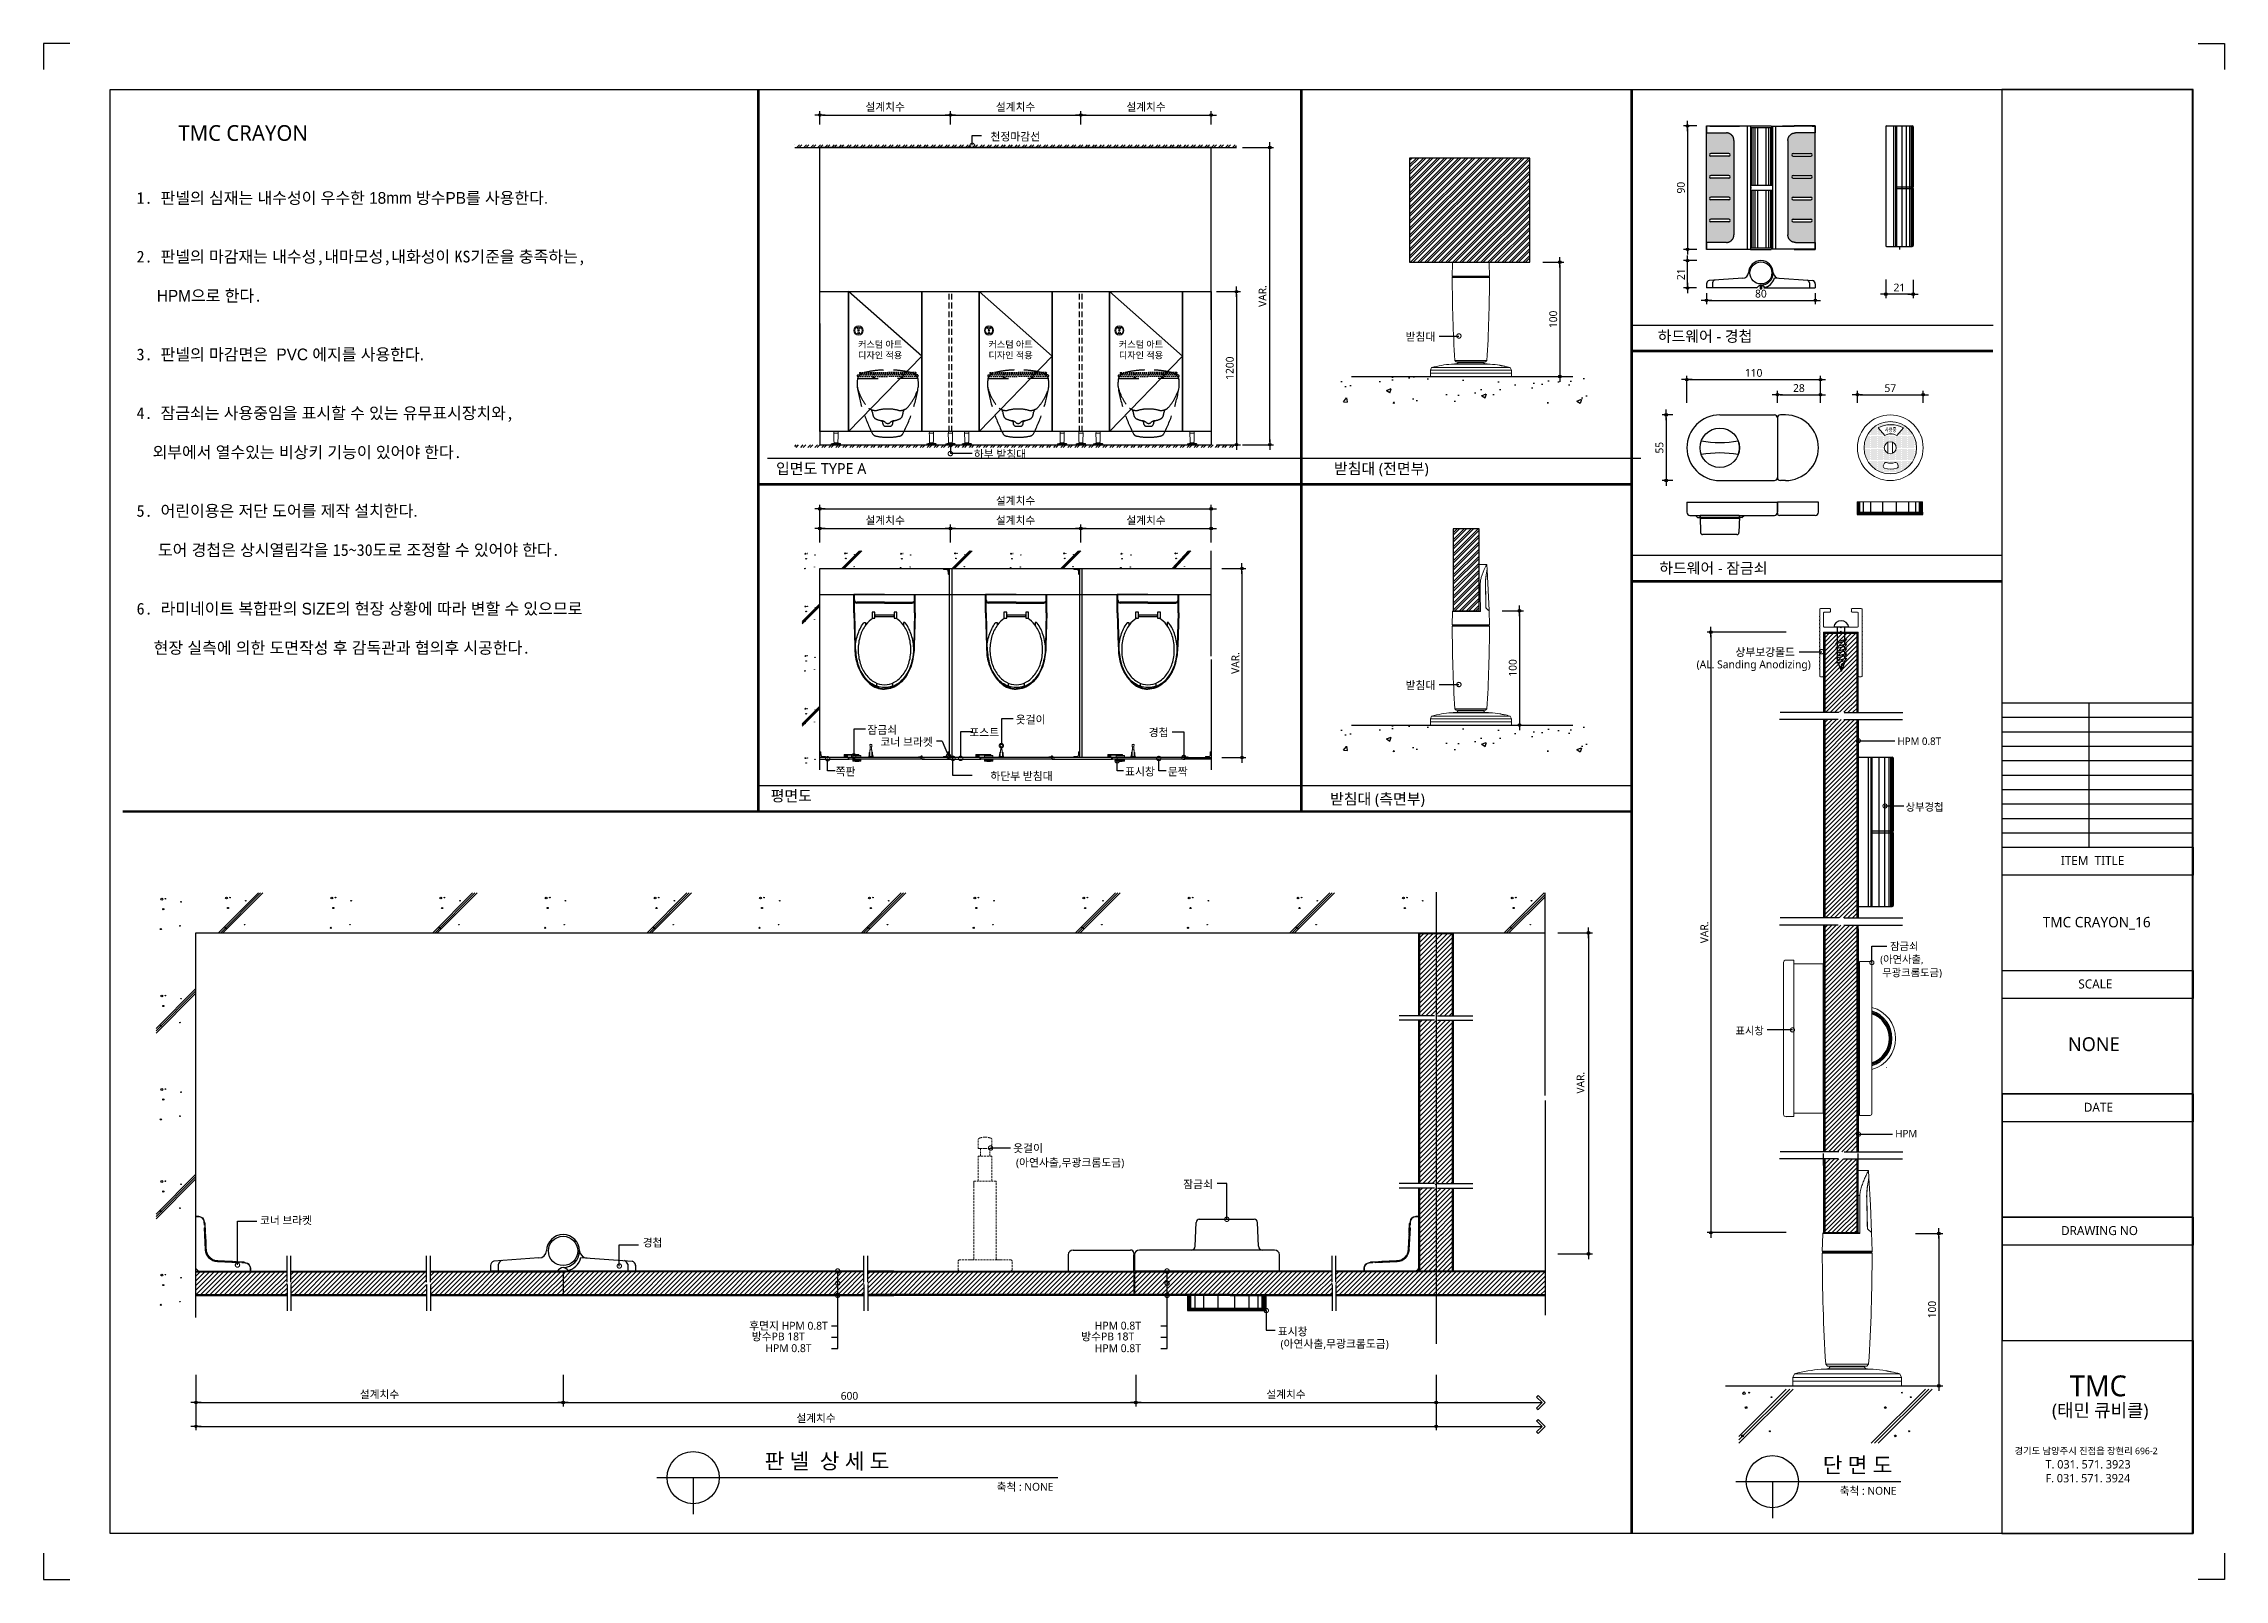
# Model space of a CAD drawing. Extents: x -256 to 8104, y -176 to 5714.
import ezdxf
from ezdxf.enums import TextEntityAlignment as Align

# ---------------------------------------------------------------- set-up
doc = ezdxf.new("R2010")
doc.units = 0
doc.header["$LTSCALE"] = 30
for name, pattern in [('CEN', [62, 60, -1, 0, -1]), ('HIDDEN', [0.375, 0.25, -0.125]), ('HIDDEN2', [4.7625, 3.175, -1.5875])]:
    doc.linetypes.add(name, pattern=pattern)
doc.layers.get('0').update_dxf_attribs({"linetype": 'CONTINUOUS'})
doc.layers.get('DEFPOINTS').update_dxf_attribs({"linetype": 'CONTINUOUS'})
for name, color, linetype in [('02---제품선', 4, 'CONTINUOUS'), ('0_toilet', 6, 'CONTINUOUS'), ('C', 2, 'CONTINUOUS'), ('curior-0Line', 252, 'CONTINUOUS'), ('DIM', 7, 'CONTINUOUS'), ('FIN', 5, 'CONTINUOUS'), ('HAT', 8, 'CONTINUOUS'), ('HID', 9, 'HIDDEN'), ('jac text', 7, 'CONTINUOUS'), ('TIT', 3, 'CONTINUOUS'), ('경첩', 4, 'CONTINUOUS'), ('기타', 1, 'CONTINUOUS'), ('문자', 3, 'CONTINUOUS'), ('부자재', 4, 'CONTINUOUS'), ('상부보강몰드', 4, 'HIDDEN2'), ('옷걸이', 4, 'CONTINUOUS'), ('잠금쇠(회전형)', 4, 'CONTINUOUS'), ('중심선', 1, 'CEN'), ('치수', 1, 'CONTINUOUS'), ('판넬', 2, 'CONTINUOUS'), ('해치', 8, 'CONTINUOUS')]:
    doc.layers.add(name, color=color, linetype=linetype)
doc.styles.add('HDW', font='gulim.ttc')
doc.styles.add('돋움', font='malgun.ttf')
doc.dimstyles.new('10', dxfattribs={"dimscale": 10, "dimtxt": 3, "dimasz": 1, "dimexe": 1.5, "dimexo": 2, "dimgap": 1, "dimtad": 1, "dimdec": 0, "dimlunit": 6, "dimtxsty": '돋움', "dimblk": 'DIMDOT', "dimcen": -1, "dimdle": 1.5, "dimclrt": 3, "dimazin": 3, "dimtfac": 1, "dimtdec": 0, "dimtix": 1, "dimtmove": 2, "dimatfit": 3, "dimldrblk": 'DIMDOT', "dimarcsym": 0})
pattern_1 = [(45, (150838.018, 274.373), (-8.55643, 8.55643), [])]
pattern_2 = [(45, (150030.479, 162.794), (-8.980256, 8.980256), [])]

# ---------------------------------------------------------------- blocks, each defined once
blk = doc.blocks.new('DIMDOT')
at = {"linetype": 'Continuous'}
blk.add_line((-2, 0), (2, 0), dxfattribs=at)
for radius in [0.5, 0.25]:
    blk.add_circle((0, 0), radius, dxfattribs=at)
blk = doc.blocks.new('*D422')
at = {"layer": 'DEFPOINTS', "color": 0}
for p in [(161075.8, 5694), (161575.8, 5750.3), (161575.8, 5694)]:
    blk.add_point(p, dxfattribs=at)
at = {"layer": 'DIM', "color": 0, "lineweight": -2, "ltscale": 10}
for p, q in [((161075.8, 5714), (161075.8, 5765.3)), ((161085.8, 5750.3), (161565.8, 5750.3)), ((161575.8, 5714), (161575.8, 5765.3))]:
    blk.add_line(p, q, dxfattribs=at)
at = {"layer": 'DIM', "color": 0, "lineweight": -2, "xscale": 10, "yscale": 10, "zscale": 10, "rotation": 180}
blk.add_blockref('DIMDOT', (161075.8, 5750.3), dxfattribs=at)
at = {"layer": 'DIM', "color": 0, "lineweight": -2, "xscale": 10, "yscale": 10, "zscale": 10}
blk.add_blockref('DIMDOT', (161575.8, 5750.3), dxfattribs=at)
at = {"layer": 'DIM', "color": 3, "insert": (161325.8, 5779.9), "char_height": 30, "attachment_point": 5, "style": '돋움'}
blk.add_mtext('설계치수', dxfattribs=at)
blk = doc.blocks.new('*D423')
at = {"layer": 'DEFPOINTS', "color": 0}
for p in [(161575.8, 5694), (162075.8, 5750.3), (162075.8, 5694)]:
    blk.add_point(p, dxfattribs=at)
at = {"layer": 'DIM', "color": 0, "lineweight": -2, "ltscale": 10}
for p, q in [((161575.8, 5714), (161575.8, 5765.3)), ((161585.8, 5750.3), (162065.8, 5750.3)), ((162075.8, 5714), (162075.8, 5765.3))]:
    blk.add_line(p, q, dxfattribs=at)
at = {"layer": 'DIM', "color": 0, "lineweight": -2, "xscale": 10, "yscale": 10, "zscale": 10, "rotation": 180}
blk.add_blockref('DIMDOT', (161575.8, 5750.3), dxfattribs=at)
at = {"layer": 'DIM', "color": 0, "lineweight": -2, "xscale": 10, "yscale": 10, "zscale": 10}
blk.add_blockref('DIMDOT', (162075.8, 5750.3), dxfattribs=at)
at = {"layer": 'DIM', "color": 3, "insert": (161825.8, 5779.9), "char_height": 30, "attachment_point": 5, "style": '돋움'}
blk.add_mtext('설계치수', dxfattribs=at)
blk = doc.blocks.new('*D424')
at = {"layer": 'DEFPOINTS', "color": 0}
for p in [(162075.8, 5694), (162575.8, 5750.3), (162575.8, 5694)]:
    blk.add_point(p, dxfattribs=at)
at = {"layer": 'DIM', "color": 0, "lineweight": -2, "ltscale": 10}
for p, q in [((162075.8, 5714), (162075.8, 5765.3)), ((162085.8, 5750.3), (162565.8, 5750.3)), ((162575.8, 5714), (162575.8, 5765.3))]:
    blk.add_line(p, q, dxfattribs=at)
at = {"layer": 'DIM', "color": 0, "lineweight": -2, "xscale": 10, "yscale": 10, "zscale": 10, "rotation": 180}
blk.add_blockref('DIMDOT', (162075.8, 5750.3), dxfattribs=at)
at = {"layer": 'DIM', "color": 0, "lineweight": -2, "xscale": 10, "yscale": 10, "zscale": 10}
blk.add_blockref('DIMDOT', (162575.8, 5750.3), dxfattribs=at)
at = {"layer": 'DIM', "color": 3, "insert": (162325.8, 5779.9), "char_height": 30, "attachment_point": 5, "style": '돋움'}
blk.add_mtext('설계치수', dxfattribs=at)
blk = doc.blocks.new('*D425')
at = {"layer": 'DEFPOINTS', "color": 0}
for p in [(162575.8, 5073.1), (162575.8, 4486.1), (162672.7, 4486.1)]:
    blk.add_point(p, dxfattribs=at)
at = {"layer": 'DIM', "color": 0, "lineweight": -2, "ltscale": 10}
for p, q in [((162595.8, 5073.1), (162687.7, 5073.1)), ((162672.7, 5063.1), (162672.7, 4496.1)), ((162595.8, 4486.1), (162687.7, 4486.1))]:
    blk.add_line(p, q, dxfattribs=at)
at = {"layer": 'DIM', "color": 0, "lineweight": -2, "xscale": 10, "yscale": 10, "zscale": 10}
for p, rotation in [((162672.7, 5073.1), 90), ((162672.7, 4486.1), 270)]:
    blk.add_blockref('DIMDOT', p, dxfattribs=dict(at, rotation=rotation))
at = {"layer": 'DIM', "color": 3, "insert": (162647.1, 4779.6), "char_height": 30, "attachment_point": 5, "rotation": 90, "style": '돋움'}
blk.add_mtext('1200', dxfattribs=at)
blk = doc.blocks.new('*D426')
at = {"layer": 'DEFPOINTS', "color": 0}
for p in [(162596.8, 4011.2), (162596.8, 3286.2), (162693.7, 3286.2)]:
    blk.add_point(p, dxfattribs=at)
at = {"layer": 'DIM', "color": 0, "lineweight": -2, "ltscale": 10}
for p, q in [((162616.8, 4011.2), (162708.7, 4011.2)), ((162693.7, 4001.2), (162693.7, 3296.2)), ((162616.8, 3286.2), (162708.7, 3286.2))]:
    blk.add_line(p, q, dxfattribs=at)
at = {"layer": 'DIM', "color": 0, "lineweight": -2, "xscale": 10, "yscale": 10, "zscale": 10}
for p, rotation in [((162693.7, 4011.2), 90), ((162693.7, 3286.2), 270)]:
    blk.add_blockref('DIMDOT', p, dxfattribs=dict(at, rotation=rotation))
at = {"layer": 'DIM', "color": 3, "insert": (162668.5, 3648.7), "char_height": 30, "attachment_point": 5, "rotation": 90, "style": '돋움'}
blk.add_mtext('VAR.', dxfattribs=at)
blk = doc.blocks.new('_DOTSMALL')
at = {"color": 0, "linetype": 'ByBlock', "const_width": 0.5}
blk.add_lwpolyline([(-0.0625, 0, 1), (0.0625, 0, 1)], format="xyb", close=True, dxfattribs=at)
blk = doc.blocks.new('A$C63EC304E')
at = {"layer": '치수', "color": 1, "xscale": 2.5, "yscale": 2.5, "zscale": 2.5, "rotation": 234.3098741996962}
blk.add_blockref('_DOTSMALL', (0.31, 0.31), dxfattribs=at)
blk = doc.blocks.new('A$C2BC9653E')
at = {"layer": '치수', "xscale": 0.3333333333333333, "yscale": 0.3333333333333333, "zscale": 0.3333333333333333}
blk.add_blockref('A$C63EC304E', (0, 0), dxfattribs=at)
blk = doc.blocks.new('A$C7FC71301')
at = {"layer": '치수', "rotation": 180}
blk.add_blockref('A$C2BC9653E', (0.21, 0.21), dxfattribs=at)
blk = doc.blocks.new('A$C4A20372B')
at = {"layer": '치수'}
blk.add_blockref('A$C7FC71301', (0, 0), dxfattribs=at)
blk = doc.blocks.new('A$C566469F5')
at = {"layer": '치수'}
blk.add_blockref('A$C4A20372B', (0, 0), dxfattribs=at)
blk = doc.blocks.new('A$C7E317CD4')
at = {"layer": '해치', "xscale": 2, "yscale": 2, "zscale": 2}
blk.add_blockref('A$C566469F5', (0, 0), dxfattribs=at)
blk = doc.blocks.new('A$C601D7F27')
at = {"layer": '치수'}
blk.add_blockref('A$C7E317CD4', (0, 0), dxfattribs=at)
blk = doc.blocks.new('A$C38802C08')
at = {"layer": '치수'}
blk.add_blockref('A$C601D7F27', (0, 0), dxfattribs=at)
blk = doc.blocks.new('*D427')
at = {"layer": 'DEFPOINTS', "color": 0}
for p in [(162575.8, 4164.8), (162075.8, 4091.6), (162575.8, 4091.6)]:
    blk.add_point(p, dxfattribs=at)
at = {"layer": 'DIM', "color": 0, "lineweight": -2, "ltscale": 10}
for p, q in [((162075.8, 4111.6), (162075.8, 4179.8)), ((162085.8, 4164.8), (162565.8, 4164.8)), ((162575.8, 4111.6), (162575.8, 4179.8))]:
    blk.add_line(p, q, dxfattribs=at)
at = {"layer": 'DIM', "color": 0, "lineweight": -2, "xscale": 10, "yscale": 10, "zscale": 10, "rotation": 180}
blk.add_blockref('DIMDOT', (162075.8, 4164.8), dxfattribs=at)
at = {"layer": 'DIM', "color": 0, "lineweight": -2, "xscale": 10, "yscale": 10, "zscale": 10}
blk.add_blockref('DIMDOT', (162575.8, 4164.8), dxfattribs=at)
at = {"layer": 'DIM', "color": 3, "insert": (162325.8, 4194.4), "char_height": 30, "attachment_point": 5, "style": '돋움'}
blk.add_mtext('설계치수', dxfattribs=at)
blk = doc.blocks.new('*D428')
at = {"layer": 'DEFPOINTS', "color": 0}
for p in [(162575.8, 4240.1), (161075.8, 4091.6), (162575.8, 4091.6)]:
    blk.add_point(p, dxfattribs=at)
at = {"layer": 'DIM', "color": 0, "lineweight": -2, "ltscale": 10}
for p, q in [((161075.8, 4111.6), (161075.8, 4255.1)), ((161085.8, 4240.1), (162565.8, 4240.1)), ((162575.8, 4111.6), (162575.8, 4255.1))]:
    blk.add_line(p, q, dxfattribs=at)
at = {"layer": 'DIM', "color": 0, "lineweight": -2, "xscale": 10, "yscale": 10, "zscale": 10, "rotation": 180}
blk.add_blockref('DIMDOT', (161075.8, 4240.1), dxfattribs=at)
at = {"layer": 'DIM', "color": 0, "lineweight": -2, "xscale": 10, "yscale": 10, "zscale": 10}
blk.add_blockref('DIMDOT', (162575.8, 4240.1), dxfattribs=at)
at = {"layer": 'DIM', "color": 3, "insert": (161825.8, 4269.8), "char_height": 30, "attachment_point": 5, "style": '돋움'}
blk.add_mtext('설계치수', dxfattribs=at)
blk = doc.blocks.new('*D429')
at = {"layer": 'DEFPOINTS', "color": 0}
for p in [(162075.8, 4164.8), (161575.8, 4091.6), (162075.8, 4091.6)]:
    blk.add_point(p, dxfattribs=at)
at = {"layer": 'DIM', "color": 0, "lineweight": -2, "ltscale": 10}
for p, q in [((161575.8, 4111.6), (161575.8, 4179.8)), ((161585.8, 4164.8), (162065.8, 4164.8)), ((162075.8, 4111.6), (162075.8, 4179.8))]:
    blk.add_line(p, q, dxfattribs=at)
at = {"layer": 'DIM', "color": 0, "lineweight": -2, "xscale": 10, "yscale": 10, "zscale": 10, "rotation": 180}
blk.add_blockref('DIMDOT', (161575.8, 4164.8), dxfattribs=at)
at = {"layer": 'DIM', "color": 0, "lineweight": -2, "xscale": 10, "yscale": 10, "zscale": 10}
blk.add_blockref('DIMDOT', (162075.8, 4164.8), dxfattribs=at)
at = {"layer": 'DIM', "color": 3, "insert": (161825.8, 4194.4), "char_height": 30, "attachment_point": 5, "style": '돋움'}
blk.add_mtext('설계치수', dxfattribs=at)
blk = doc.blocks.new('*D430')
at = {"layer": 'DEFPOINTS', "color": 0}
for p in [(161575.8, 4164.8), (161075.8, 4091.6), (161575.8, 4091.6)]:
    blk.add_point(p, dxfattribs=at)
at = {"layer": 'DIM', "color": 0, "lineweight": -2, "ltscale": 10}
for p, q in [((161075.8, 4111.6), (161075.8, 4179.8)), ((161085.8, 4164.8), (161565.8, 4164.8)), ((161575.8, 4111.6), (161575.8, 4179.8))]:
    blk.add_line(p, q, dxfattribs=at)
at = {"layer": 'DIM', "color": 0, "lineweight": -2, "xscale": 10, "yscale": 10, "zscale": 10, "rotation": 180}
blk.add_blockref('DIMDOT', (161075.8, 4164.8), dxfattribs=at)
at = {"layer": 'DIM', "color": 0, "lineweight": -2, "xscale": 10, "yscale": 10, "zscale": 10}
blk.add_blockref('DIMDOT', (161575.8, 4164.8), dxfattribs=at)
at = {"layer": 'DIM', "color": 3, "insert": (161325.8, 4194.4), "char_height": 30, "attachment_point": 5, "style": '돋움'}
blk.add_mtext('설계치수', dxfattribs=at)
blk = doc.blocks.new('*D431')
at = {"layer": 'DEFPOINTS', "color": 0}
for p in [(164911.2, 4735.7), (164399.2, 4627), (164911.2, 4627)]:
    blk.add_point(p, dxfattribs=at)
at = {"layer": 'DIM', "color": 0, "lineweight": -2, "ltscale": 10}
for p, q in [((164399.2, 4647), (164399.2, 4750.7)), ((164409.2, 4735.7), (164901.2, 4735.7)), ((164911.2, 4647), (164911.2, 4750.7))]:
    blk.add_line(p, q, dxfattribs=at)
at = {"layer": 'DIM', "color": 0, "lineweight": -2, "xscale": 10, "yscale": 10, "zscale": 10, "rotation": 180}
blk.add_blockref('DIMDOT', (164399.2, 4735.7), dxfattribs=at)
at = {"layer": 'DIM', "color": 0, "lineweight": -2, "xscale": 10, "yscale": 10, "zscale": 10}
blk.add_blockref('DIMDOT', (164911.2, 4735.7), dxfattribs=at)
at = {"layer": 'DIM', "color": 3, "insert": (164655.2, 4761.3), "char_height": 30, "attachment_point": 5, "style": '돋움'}
blk.add_mtext('110', dxfattribs=at)
blk = doc.blocks.new('*D432')
at = {"layer": 'DEFPOINTS', "color": 0}
for p in [(164746.2, 4627), (164911.2, 4677.7), (164911.2, 4627)]:
    blk.add_point(p, dxfattribs=at)
at = {"layer": 'DIM', "color": 0, "lineweight": -2, "ltscale": 10}
for p, q in [((164746.2, 4647), (164746.2, 4692.7)), ((164911.2, 4647), (164911.2, 4692.7)), ((164756.2, 4677.7), (164901.2, 4677.7))]:
    blk.add_line(p, q, dxfattribs=at)
at = {"layer": 'DIM', "color": 0, "lineweight": -2, "xscale": 10, "yscale": 10, "zscale": 10, "rotation": 180}
blk.add_blockref('DIMDOT', (164746.2, 4677.7), dxfattribs=at)
at = {"layer": 'DIM', "color": 0, "lineweight": -2, "xscale": 10, "yscale": 10, "zscale": 10}
blk.add_blockref('DIMDOT', (164911.2, 4677.7), dxfattribs=at)
at = {"layer": 'DIM', "color": 3, "insert": (164828.7, 4703.2), "char_height": 30, "attachment_point": 5, "style": '돋움'}
blk.add_mtext('28', dxfattribs=at)
blk = doc.blocks.new('*D433')
at = {"layer": 'DEFPOINTS', "color": 0}
for p in [(165053, 4627), (165305, 4677.7), (165305, 4627)]:
    blk.add_point(p, dxfattribs=at)
at = {"layer": 'DIM', "color": 0, "lineweight": -2, "ltscale": 10}
for p, q in [((165053, 4647), (165053, 4692.7)), ((165305, 4647), (165305, 4692.7)), ((165063, 4677.7), (165295, 4677.7))]:
    blk.add_line(p, q, dxfattribs=at)
at = {"layer": 'DIM', "color": 0, "lineweight": -2, "xscale": 10, "yscale": 10, "zscale": 10, "rotation": 180}
blk.add_blockref('DIMDOT', (165053, 4677.7), dxfattribs=at)
at = {"layer": 'DIM', "color": 0, "lineweight": -2, "xscale": 10, "yscale": 10, "zscale": 10}
blk.add_blockref('DIMDOT', (165305, 4677.7), dxfattribs=at)
at = {"layer": 'DIM', "color": 3, "insert": (165179, 4703), "char_height": 30, "attachment_point": 5, "style": '돋움'}
blk.add_mtext('57', dxfattribs=at)
blk = doc.blocks.new('*D434')
at = {"layer": 'DEFPOINTS', "color": 0}
for p in [(164456.9, 5708.4), (164401.9, 5235.3), (164456.9, 5235.3)]:
    blk.add_point(p, dxfattribs=at)
at = {"layer": 'DIM', "color": 0, "lineweight": -2, "ltscale": 10}
for p, q in [((164436.9, 5708.4), (164386.9, 5708.4)), ((164401.9, 5698.4), (164401.9, 5245.3)), ((164436.9, 5235.3), (164386.9, 5235.3))]:
    blk.add_line(p, q, dxfattribs=at)
at = {"layer": 'DIM', "color": 0, "lineweight": -2, "xscale": 10, "yscale": 10, "zscale": 10}
for p, rotation in [((164401.9, 5708.4), 90), ((164401.9, 5235.3), 270)]:
    blk.add_blockref('DIMDOT', p, dxfattribs=dict(at, rotation=rotation))
at = {"layer": 'DIM', "color": 3, "insert": (164376.4, 5471.8), "char_height": 30, "attachment_point": 5, "rotation": 90, "style": '돋움'}
blk.add_mtext('90', dxfattribs=at)
blk = doc.blocks.new('*D435')
at = {"layer": 'DEFPOINTS', "color": 0}
for p in [(164474.5, 5087.1), (164891.6, 5087.1), (164891.6, 5039.7)]:
    blk.add_point(p, dxfattribs=at)
at = {"layer": 'DIM', "color": 0, "lineweight": -2, "ltscale": 10}
for p, q in [((164474.5, 5067.1), (164474.5, 5024.7)), ((164484.5, 5039.7), (164881.6, 5039.7)), ((164891.6, 5067.1), (164891.6, 5024.7))]:
    blk.add_line(p, q, dxfattribs=at)
at = {"layer": 'DIM', "color": 0, "lineweight": -2, "xscale": 10, "yscale": 10, "zscale": 10, "rotation": 180}
blk.add_blockref('DIMDOT', (164474.5, 5039.7), dxfattribs=at)
at = {"layer": 'DIM', "color": 0, "lineweight": -2, "xscale": 10, "yscale": 10, "zscale": 10}
blk.add_blockref('DIMDOT', (164891.6, 5039.7), dxfattribs=at)
at = {"layer": 'DIM', "color": 3, "insert": (164683, 5065.2), "char_height": 30, "attachment_point": 5, "style": '돋움'}
blk.add_mtext('80', dxfattribs=at)
blk = doc.blocks.new('*D436')
at = {"layer": 'DEFPOINTS', "color": 0}
for p in [(164401.9, 5192.1), (164456.9, 5192.1), (164456.2, 5087.1)]:
    blk.add_point(p, dxfattribs=at)
at = {"layer": 'DIM', "color": 0, "lineweight": -2, "ltscale": 10}
for p, q in [((164436.9, 5192.1), (164386.9, 5192.1)), ((164401.9, 5097.1), (164401.9, 5182.1)), ((164436.2, 5087.1), (164386.9, 5087.1))]:
    blk.add_line(p, q, dxfattribs=at)
at = {"layer": 'DIM', "color": 0, "lineweight": -2, "xscale": 10, "yscale": 10, "zscale": 10}
for p, rotation in [((164401.9, 5192.1), 90), ((164401.9, 5087.1), 270)]:
    blk.add_blockref('DIMDOT', p, dxfattribs=dict(at, rotation=rotation))
at = {"layer": 'DIM', "color": 3, "insert": (164376.5, 5139.6), "char_height": 30, "attachment_point": 5, "rotation": 90, "style": '돋움'}
blk.add_mtext('21', dxfattribs=at)
blk = doc.blocks.new('*D437')
at = {"layer": 'DEFPOINTS', "color": 0}
for p in [(165161.4, 5139.2), (165266.4, 5138.5), (165161.4, 5063.6)]:
    blk.add_point(p, dxfattribs=at)
at = {"layer": 'DIM', "color": 0, "lineweight": -2, "ltscale": 10}
for p, q in [((165161.4, 5119.2), (165161.4, 5048.6)), ((165266.4, 5118.5), (165266.4, 5048.6)), ((165256.4, 5063.6), (165171.4, 5063.6))]:
    blk.add_line(p, q, dxfattribs=at)
at = {"layer": 'DIM', "color": 0, "lineweight": -2, "xscale": 10, "yscale": 10, "zscale": 10, "rotation": 180}
blk.add_blockref('DIMDOT', (165161.4, 5063.6), dxfattribs=at)
at = {"layer": 'DIM', "color": 0, "lineweight": -2, "xscale": 10, "yscale": 10, "zscale": 10}
blk.add_blockref('DIMDOT', (165266.4, 5063.6), dxfattribs=at)
at = {"layer": 'DIM', "color": 3, "insert": (165213.9, 5088.9), "char_height": 30, "attachment_point": 5, "style": '돋움'}
blk.add_mtext('21', dxfattribs=at)
blk = doc.blocks.new('A$C10E41893')
at = {"layer": '부자재'}
for p, q in [((6, 0), (6, 196)), ((123, 196), (6, 196)), ((123, 192), (6, 192)), ((55, 0), (55, 177)), ((61, 0), (61, 177)), ((6, 0), (6, -196)), ((55, 0), (55, -177)), ((61, 0), (61, -177)), ((123, -192), (6, -192)), ((123, -196), (6, -196))]:
    blk.add_line(p, q, dxfattribs=at)
for points in [[(123, 196, -0.012538), (123, 196), (335, 190, -0.055395), (445, 175, -0.154276), (577, 93, -0.179504), (612, 0, -0.179504)], [(123, 192, -0.012538), (123, 192), (335, 187, -0.055395), (444, 172, -0.154276), (574, 91, -0.179504), (608, 0, -0.179504)], [(157, -72, 0.089162), (200, -119, 0.085733), (270, -155, 0.075373), (359, -168, 0.075373), (447, -155, 0.085733), (517, -119, 0.106084), (567, -62, 0.126931), (583, 0, 0.126931), (567, 62, 0.106084), (517, 119, 0.085733), (447, 155, 0.075373), (359, 168, 0.075373), (270, 155, 0.085733), (200, 119, 0.089162), (157, 72)], [(572, 51), (589, 51), (589, 60, 0.021185), (583, 71, 0.106084), (528, 134, 0.085733), (453, 172, 0.075373), (359, 187, 0.075373), (265, 172, 0.085733), (189, 134, 0.007337), (184, 130), (184, 122), (205, 122)], [(123, -196, 0.012538), (123, -196), (335, -190, 0.055395), (445, -175, 0.154276), (577, -93, 0.179504), (612, 0, 0.179504)], [(123, -192, 0.012538), (123, -192), (335, -187, 0.055395), (444, -172, 0.154276), (574, -91, 0.179504), (608, 0, 0.179504)], [(589, -51, 0.090214), (598, 0, 0.090214), (589, 51, 0.106084)], [(572, -51), (589, -51), (589, -60, -0.021185), (583, -71, -0.106084), (528, -134, -0.085733), (453, -172, -0.075373), (359, -187, -0.075373), (265, -172, -0.085733), (189, -134, -0.007337), (184, -130), (184, -122), (205, -122)]]:
    blk.add_lwpolyline(points, format="xyb", dxfattribs=at)
blk.add_lwpolyline([(138, -61), (119, -61), (119, -79), (157, -79), (157, -61), (138, -61), (147, -61), (147, 61), (138, 61), (157, 61), (157, 79), (119, 79), (119, 61), (138, 61), (138, -61), (119, -61)], dxfattribs=at)
for centre, start, end in [((40, 177), 0, 90), ((46, 177), 0, 90), ((40, -177), 270, 0), ((46, -177), 270, 0)]:
    blk.add_arc(centre, 15, start, end, dxfattribs=at)
blk = doc.blocks.new('A$C460A2A32')
at = {"color": 0}
for p, q in [((3, 20), (0, 16)), ((3, 20), (9, 20)), ((4, 10), (162, 10)), ((9, 20), (162, 20)), ((13, 32), (11, 30)), ((13, 32), (162, 32)), ((13, 27), (162, 27)), ((312, 32), (162, 32)), ((312, 27), (162, 27)), ((316, 20), (162, 20)), ((321, 10), (162, 10)), ((312, 32), (313, 30)), ((322, 20), (316, 20)), ((322, 20), (324, 16))]:
    blk.add_line(p, q, dxfattribs=at)
for centre, radius, start, end in [((4, 14), 4, 150.0107, 270), ((13, 29), 2, 135, 270), ((109, 28), 26, 182.6717, 198.4118), ((109, 10), 26, 180, 202.6199), ((107, 28), 23, 183.0205, 200.9186), ((107, 10), 23, 180, 205.7715), ((69, 10), 23, 334.2285, 0), ((69, 28), 23, 339.0814, 356.9795), ((67, 10), 26, 337.3801, 0), ((67, 28), 26, 341.5882, 357.3283), ((257, 10), 26, 180, 202.6199), ((257, 28), 26, 182.6717, 198.4118), ((256, 28), 23, 183.0205, 200.9186), ((256, 10), 23, 180, 205.7715), ((217, 10), 23, 334.2285, 0), ((217, 28), 23, 339.0814, 356.9795), ((216, 28), 26, 341.5882, 357.3283), ((216, 10), 26, 337.3801, 0), ((312, 29), 2, 270, 45), ((321, 14), 4, 270, 29.9893)]:
    blk.add_arc(centre, radius, start, end, dxfattribs=at)
blk = doc.blocks.new('*D438')
at = {"layer": 'DEFPOINTS', "color": 0}
for p in [(164364.9, 4600.5), (164319.3, 4348.5), (164364.9, 4348.5)]:
    blk.add_point(p, dxfattribs=at)
at = {"layer": 'DIM', "color": 0, "lineweight": -2, "ltscale": 10}
for p, q in [((164344.9, 4600.5), (164304.3, 4600.5)), ((164319.3, 4590.5), (164319.3, 4358.5)), ((164344.9, 4348.5), (164304.3, 4348.5))]:
    blk.add_line(p, q, dxfattribs=at)
at = {"layer": 'DIM', "color": 0, "lineweight": -2, "xscale": 10, "yscale": 10, "zscale": 10}
for p, rotation in [((164319.3, 4600.5), 90), ((164319.3, 4348.5), 270)]:
    blk.add_blockref('DIMDOT', p, dxfattribs=dict(at, rotation=rotation))
at = {"layer": 'DIM', "color": 3, "insert": (164294, 4474.5), "char_height": 30, "attachment_point": 5, "rotation": 90, "style": '돋움'}
blk.add_mtext('55', dxfattribs=at)
blk = doc.blocks.new('*D439')
at = {"layer": 'DEFPOINTS', "color": 0}
for p in [(164800.2, 3767.4), (164491.5, 1464.2), (164800.2, 1464.2)]:
    blk.add_point(p, dxfattribs=at)
at = {"layer": 'DIM', "color": 0, "lineweight": -2, "ltscale": 10}
for p, q in [((164780.2, 3767.4), (164476.5, 3767.4)), ((164491.5, 3757.4), (164491.5, 1474.2)), ((164780.2, 1464.2), (164476.5, 1464.2))]:
    blk.add_line(p, q, dxfattribs=at)
at = {"layer": 'DIM', "color": 0, "lineweight": -2, "xscale": 10, "yscale": 10, "zscale": 10}
for p, rotation in [((164491.5, 3767.4), 90), ((164491.5, 1464.2), 270)]:
    blk.add_blockref('DIMDOT', p, dxfattribs=dict(at, rotation=rotation))
at = {"layer": 'DIM', "color": 3, "insert": (164466.2, 2615.8), "char_height": 30, "attachment_point": 5, "rotation": 90, "style": '돋움'}
blk.add_mtext('VAR.', dxfattribs=at)
blk = doc.blocks.new('A$C13EB2441')
for p, q in [((0.84, 7.37), (0.84, 14.11)), ((0.84, 6.74), (0.84, 0))]:
    blk.add_line(p, q)
blk = doc.blocks.new('*D440')
at = {"layer": 'DEFPOINTS', "color": 0}
for p in [(165255.9, 1461.2), (165265.1, 876.9), (165364.9, 876.9)]:
    blk.add_point(p, dxfattribs=at)
at = {"layer": 'DIM', "color": 0, "lineweight": -2, "ltscale": 10}
for p, q in [((165275.9, 1461.2), (165379.9, 1461.2)), ((165364.9, 1451.2), (165364.9, 886.9)), ((165285.1, 876.9), (165379.9, 876.9))]:
    blk.add_line(p, q, dxfattribs=at)
at = {"layer": 'DIM', "color": 0, "lineweight": -2, "xscale": 10, "yscale": 10, "zscale": 10}
for p, rotation in [((165364.9, 1461.2), 90), ((165364.9, 876.9), 270)]:
    blk.add_blockref('DIMDOT', p, dxfattribs=dict(at, rotation=rotation))
at = {"layer": 'DIM', "color": 3, "insert": (165339.3, 1169.1), "char_height": 30, "attachment_point": 5, "rotation": 90, "style": '돋움'}
blk.add_mtext('100', dxfattribs=at)
blk = doc.blocks.new('*D441')
at = {"layer": 'DEFPOINTS', "color": 0}
for p in [(163671.3, 3849.1), (163614.6, 3410.9), (163757.5, 3410.9)]:
    blk.add_point(p, dxfattribs=at)
at = {"layer": 'DIM', "color": 0, "lineweight": -2, "ltscale": 10}
for p, q in [((163691.3, 3849.1), (163772.5, 3849.1)), ((163757.5, 3839.1), (163757.5, 3420.9)), ((163634.6, 3410.9), (163772.5, 3410.9))]:
    blk.add_line(p, q, dxfattribs=at)
at = {"layer": 'DIM', "color": 0, "lineweight": -2, "xscale": 10, "yscale": 10, "zscale": 10}
for p, rotation in [((163757.5, 3849.1), 90), ((163757.5, 3410.9), 270)]:
    blk.add_blockref('DIMDOT', p, dxfattribs=dict(at, rotation=rotation))
at = {"layer": 'DIM', "color": 3, "insert": (163731.9, 3630), "char_height": 30, "attachment_point": 5, "rotation": 90, "style": '돋움'}
blk.add_mtext('100', dxfattribs=at)
blk = doc.blocks.new('*D442')
at = {"layer": 'DEFPOINTS', "color": 0}
for p in [(162675.2, 5626.1), (162800.1, 5626.1), (162675.2, 4486.1)]:
    blk.add_point(p, dxfattribs=at)
at = {"layer": 'DIM', "color": 0, "lineweight": -2, "ltscale": 10}
for p, q in [((162695.2, 5626.1), (162815.1, 5626.1)), ((162800.1, 4496.1), (162800.1, 5616.1)), ((162695.2, 4486.1), (162815.1, 4486.1))]:
    blk.add_line(p, q, dxfattribs=at)
at = {"layer": 'DIM', "color": 0, "lineweight": -2, "xscale": 10, "yscale": 10, "zscale": 10}
for p, rotation in [((162800.1, 5626.1), 90), ((162800.1, 4486.1), 270)]:
    blk.add_blockref('DIMDOT', p, dxfattribs=dict(at, rotation=rotation))
at = {"layer": 'DIM', "color": 3, "insert": (162772.8, 5056), "char_height": 30, "attachment_point": 5, "rotation": 90, "style": '돋움'}
blk.add_mtext('VAR.', dxfattribs=at)
blk = doc.blocks.new('*D443')
at = {"layer": 'DEFPOINTS', "color": 0}
for p in [(163826.4, 5185.8), (163769.7, 4747.6), (163912.6, 4747.6)]:
    blk.add_point(p, dxfattribs=at)
at = {"layer": 'DIM', "color": 0, "lineweight": -2, "ltscale": 10}
for p, q in [((163846.4, 5185.8), (163927.6, 5185.8)), ((163912.6, 5175.8), (163912.6, 4757.6)), ((163789.7, 4747.6), (163927.6, 4747.6))]:
    blk.add_line(p, q, dxfattribs=at)
at = {"layer": 'DIM', "color": 0, "lineweight": -2, "xscale": 10, "yscale": 10, "zscale": 10}
for p, rotation in [((163912.6, 5185.8), 90), ((163912.6, 4747.6), 270)]:
    blk.add_blockref('DIMDOT', p, dxfattribs=dict(at, rotation=rotation))
at = {"layer": 'DIM', "color": 3, "insert": (163887, 4966.7), "char_height": 30, "attachment_point": 5, "rotation": 90, "style": '돋움'}
blk.add_mtext('100', dxfattribs=at)
blk = doc.blocks.new('*D444')
at = {"layer": 'DEFPOINTS', "color": 0}
for p in [(158683.9, 938.3), (160091, 938.3), (160091, 812.6)]:
    blk.add_point(p, dxfattribs=at)
at = {"layer": 'DIM', "color": 0, "lineweight": -2, "ltscale": 10}
for p, q in [((158683.9, 918.3), (158683.9, 797.6)), ((160091, 918.3), (160091, 797.6)), ((158693.9, 812.6), (160081, 812.6))]:
    blk.add_line(p, q, dxfattribs=at)
at = {"layer": 'DIM', "color": 0, "lineweight": -2, "xscale": 10, "yscale": 10, "zscale": 10, "rotation": 180}
blk.add_blockref('DIMDOT', (158683.9, 812.6), dxfattribs=at)
at = {"layer": 'DIM', "color": 0, "lineweight": -2, "xscale": 10, "yscale": 10, "zscale": 10}
blk.add_blockref('DIMDOT', (160091, 812.6), dxfattribs=at)
at = {"layer": 'DIM', "color": 3, "insert": (159387.4, 842.3), "char_height": 30, "attachment_point": 5, "style": '돋움'}
blk.add_mtext('설계치수', dxfattribs=at)
blk = doc.blocks.new('*D445')
at = {"layer": 'DEFPOINTS', "color": 0}
for p in [(158683.9, 938.3), (163437.8, 938.3), (163437.8, 721.1)]:
    blk.add_point(p, dxfattribs=at)
at = {"layer": 'DIM', "color": 0, "lineweight": -2, "ltscale": 10}
for p, q in [((158683.9, 918.3), (158683.9, 706.1)), ((163437.8, 918.3), (163437.8, 706.1)), ((158693.9, 721.1), (163427.8, 721.1))]:
    blk.add_line(p, q, dxfattribs=at)
at = {"layer": 'DIM', "color": 0, "lineweight": -2, "xscale": 10, "yscale": 10, "zscale": 10, "rotation": 180}
blk.add_blockref('DIMDOT', (158683.9, 721.1), dxfattribs=at)
at = {"layer": 'DIM', "color": 0, "lineweight": -2, "xscale": 10, "yscale": 10, "zscale": 10}
blk.add_blockref('DIMDOT', (163437.8, 721.1), dxfattribs=at)
at = {"layer": 'DIM', "color": 3, "insert": (161060.8, 750.8), "char_height": 30, "attachment_point": 5, "style": '돋움'}
blk.add_mtext('설계치수', dxfattribs=at)
blk = doc.blocks.new('*D446')
at = {"layer": 'DEFPOINTS', "color": 0}
for p in [(162286.9, 938.3), (163437.8, 938.3), (163437.8, 812.6)]:
    blk.add_point(p, dxfattribs=at)
at = {"layer": 'DIM', "color": 0, "lineweight": -2, "ltscale": 10}
for p, q in [((162286.9, 918.3), (162286.9, 797.6)), ((163437.8, 918.3), (163437.8, 797.6)), ((162296.9, 812.6), (163427.8, 812.6))]:
    blk.add_line(p, q, dxfattribs=at)
at = {"layer": 'DIM', "color": 0, "lineweight": -2, "xscale": 10, "yscale": 10, "zscale": 10, "rotation": 180}
blk.add_blockref('DIMDOT', (162286.9, 812.6), dxfattribs=at)
at = {"layer": 'DIM', "color": 0, "lineweight": -2, "xscale": 10, "yscale": 10, "zscale": 10}
blk.add_blockref('DIMDOT', (163437.8, 812.6), dxfattribs=at)
at = {"layer": 'DIM', "color": 3, "insert": (162862.4, 842.3), "char_height": 30, "attachment_point": 5, "style": '돋움'}
blk.add_mtext('설계치수', dxfattribs=at)
blk = doc.blocks.new('*D447')
at = {"layer": 'DEFPOINTS', "color": 0}
for p in [(160091, 938.3), (162286.9, 938.3), (162286.9, 812.6)]:
    blk.add_point(p, dxfattribs=at)
at = {"layer": 'DIM', "color": 0, "lineweight": -2, "ltscale": 10}
for p, q in [((160091, 918.3), (160091, 797.6)), ((162286.9, 918.3), (162286.9, 797.6)), ((160101, 812.6), (162276.9, 812.6))]:
    blk.add_line(p, q, dxfattribs=at)
at = {"layer": 'DIM', "color": 0, "lineweight": -2, "xscale": 10, "yscale": 10, "zscale": 10, "rotation": 180}
blk.add_blockref('DIMDOT', (160091, 812.6), dxfattribs=at)
at = {"layer": 'DIM', "color": 0, "lineweight": -2, "xscale": 10, "yscale": 10, "zscale": 10}
blk.add_blockref('DIMDOT', (162286.9, 812.6), dxfattribs=at)
at = {"layer": 'DIM', "color": 3, "insert": (161189, 838.1), "char_height": 30, "attachment_point": 5, "style": '돋움'}
blk.add_mtext('600', dxfattribs=at)
blk = doc.blocks.new('A$C06B31977')
for p, q in [((1.26, 11.06), (1.26, 21.17)), ((1.26, 10.11), (1.26, 0))]:
    blk.add_line(p, q)
blk = doc.blocks.new('*D448')
at = {"layer": 'DEFPOINTS', "color": 0}
for p in [(163884.6, 2614), (163884.6, 1382.6), (164022.4, 1382.6)]:
    blk.add_point(p, dxfattribs=at)
at = {"layer": 'DIM', "color": 0, "lineweight": -2, "ltscale": 10}
for p, q in [((163904.6, 2614), (164037.4, 2614)), ((164022.4, 2604), (164022.4, 1392.6)), ((163904.6, 1382.6), (164037.4, 1382.6))]:
    blk.add_line(p, q, dxfattribs=at)
at = {"layer": 'DIM', "color": 0, "lineweight": -2, "xscale": 10, "yscale": 10, "zscale": 10}
for p, rotation in [((164022.4, 2614), 90), ((164022.4, 1382.6), 270)]:
    blk.add_blockref('DIMDOT', p, dxfattribs=dict(at, rotation=rotation))
at = {"layer": 'DIM', "color": 3, "insert": (163991.7, 2039.2), "char_height": 30, "attachment_point": 5, "rotation": 90, "style": '돋움'}
blk.add_mtext('VAR.', dxfattribs=at)
blk = doc.blocks.new('CRAYON_16', base_point=(158355.6, 310.1))
at = {"layer": 'HAT'}
h = blk.add_hatch(dxfattribs=at)
h.set_pattern_fill('ANSI32', color=256, scale=2, style=0)
h.set_pattern_definition([(45, (149739.715, -7.093), (-13.470384, 13.470384), []), (45, (149748.695, -7.093), (-13.470384, 13.470384), [])])
h.paths.add_polyline_path([(160979.1, 5635.9), (162672.7, 5635.9), (162672.7, 5625.9), (160979.1, 5625.9)])
h = blk.add_hatch(dxfattribs=at)
h.set_pattern_fill('ANSI32', color=256, scale=2, style=0)
h.set_pattern_definition([(45, (150034.084, 134.384), (-13.470384, 13.470384), []), (45, (150043.064, 134.384), (-13.470384, 13.470384), [])])
h.paths.add_polyline_path([(163637, 5185.8), (163797, 5185.8), (163797, 5585.1), (163336.2, 5585.1), (163336.2, 5185.8)])
h = blk.add_hatch(dxfattribs=at)
h.set_pattern_fill('ANSI32', color=256, scale=2, style=0)
h.set_pattern_definition([(45, (149739.715, 174.887), (-13.470384, 13.470384), []), (45, (149748.695, 174.887), (-13.470384, 13.470384), [])])
h.paths.add_polyline_path([(160979.1, 4475.6), (162672.7, 4475.6), (162672.7, 4485.6), (160979.1, 4485.6)])
h = blk.add_hatch(dxfattribs=at)
h.set_pattern_fill('ANSI32', color=256, scale=2, style=0)
h.set_pattern_definition([(45, (150056.944, 34.199), (-13.470384, 13.470384), []), (45, (150065.925, 34.199), (-13.470384, 13.470384), [])])
h.paths.add_polyline_path([(163503.4, 3849), (163602.9, 3849), (163602.9, 4163.4), (163503.4, 4163.4)])
at = {"layer": 'HAT', "transparency": 33554687}
h = blk.add_hatch(dxfattribs=at)
h.set_pattern_fill('ANSI31', color=256, scale=3.811219)
h.set_pattern_definition(pattern_1)
h.paths.add_polyline_path([(164981.5, 3459.7), (165002.6, 3459.7), (165051.6, 3459.7), (165051.6, 3762.7), (164927.7, 3762.7), (164927.7, 3459.7)])
at = {"layer": 'HAT'}
h = blk.add_hatch(dxfattribs=at)
h.set_pattern_fill('ANSI31', color=256, scale=3.811219, style=0)
h.set_pattern_definition(pattern_1)
edge = h.paths.add_edge_path()
edge.add_line((165051.6, 3385.6), (164995, 3385.6))
edge.add_arc((164993, 3385.6), 1.99, -54.30987, 0, ccw=False)
edge.add_arc((164993, 3385.6), 1.99, 125.69013, 305.69013, ccw=False)
edge.add_arc((164993, 3385.6), 1.99, 0, 125.69013, ccw=False)
edge.add_line((164995, 3385.6), (165051.6, 3385.6))
edge.add_line((165051.6, 3385.6), (165051.6, 3432.1))
edge.add_line((165051.6, 3432.1), (165041.8, 3432.1))
edge.add_spline(control_points=[(165039.1, 3424.6), (165040, 3427.1), (165040.9, 3429.6), (165041.8, 3432.1)], knot_values=[0, 0, 0, 0, 0.152076, 0.152076, 0.152076, 0.152076], degree=3, periodic=0)
edge.add_line((165041.8, 3432.1), (164989.7, 3432.1))
edge.add_line((164989.7, 3432.1), (164989.7, 2671.2))
edge.add_line((164989.7, 2671.2), (165043.7, 2671.2))
edge.add_spline(control_points=[(165043.7, 2671.2), (165046.7, 2679.6), (165049.6, 2687), (165051.6, 2690.6)], knot_values=[0.152076, 0.152076, 0.152076, 0.152076, 0.673721, 0.673721, 0.673721, 0.673721], degree=3, periodic=0)
edge.add_spline(control_points=[(165053.9, 2671.2), (165054.4, 2680.8), (165055.4, 2695.4), (165052.6, 2692.6), (165051.6, 2690.6)], knot_values=[0.673721, 0.673721, 0.673721, 0.673721, 1.332503, 1.60798, 1.60798, 1.60798, 1.60798], degree=3, periodic=0)
edge.add_line((165051.6, 2690.6), (165051.6, 3385.6))
h.paths.add_polyline_path([(164989.7, 3432.1), (164927.7, 3432.1), (164927.7, 2671.2), (164989.7, 2671.2)])
h = blk.add_hatch(dxfattribs=at)
h.set_pattern_fill('ANSI31', color=256, scale=3.811219, style=0)
h.set_pattern_definition(pattern_1)
h.paths.add_polyline_path([(164989.7, 2208.6), (164927.7, 2208.6), (164927.7, 1774.6), (164989.7, 1774.6), (164989.7, 1878.9, -0.567825), (164989.7, 1882.3)])
h.paths.add_polyline_path([(165051.6, 2208.6), (164989.7, 2208.6), (164989.7, 1882.3, -0.582142), (164992.7, 1880.6), (165051.6, 1880.6)])
edge = h.paths.add_edge_path()
edge.add_line((165051.6, 1880.6), (164992.7, 1880.6))
edge.add_arc((164990.7, 1880.6), 1.99, -54.30987, 0, ccw=False)
edge.add_arc((164990.7, 1880.6), 1.99, 239.17799, 305.69013, ccw=False)
edge.add_line((164989.7, 1878.9), (164989.7, 1774.6))
edge.add_line((164989.7, 1774.6), (165043.7, 1774.6))
edge.add_spline(control_points=[(165043.7, 1774.6), (165046.7, 1782.9), (165049.6, 1790.4), (165051.6, 1794)], knot_values=[0.152076, 0.152076, 0.152076, 0.152076, 0.673721, 0.673721, 0.673721, 0.673721], degree=3, periodic=0)
edge.add_line((165051.6, 1794), (165051.6, 1880.6))
h.paths.add_polyline_path([(164989.7, 2643.6), (164927.7, 2643.6), (164927.7, 2208.6), (164989.7, 2208.6)])
edge = h.paths.add_edge_path()
edge.add_line((165051.6, 2643.6), (165041.8, 2643.6))
edge.add_spline(control_points=[(165039.1, 2636.2), (165040, 2638.7), (165040.9, 2641.2), (165041.8, 2643.6)], knot_values=[0, 0, 0, 0, 0.152076, 0.152076, 0.152076, 0.152076], degree=3, periodic=0)
edge.add_line((165041.8, 2643.6), (164989.7, 2643.6))
edge.add_line((164989.7, 2643.6), (164989.7, 2208.6))
edge.add_line((164989.7, 2208.6), (165051.6, 2208.6))
edge.add_line((165051.6, 2208.6), (165051.6, 2643.6))
at = {"layer": 'HAT', "transparency": 33554687}
h = blk.add_hatch(dxfattribs=at)
h.set_pattern_fill('ANSI31', color=256, scale=3.811219, style=0)
h.set_pattern_definition(pattern_1)
h.paths.add_polyline_path([(164979.6, 1746.9), (164927.7, 1746.9), (164927.7, 1464.2), (164989.7, 1464.2), (164989.7, 1746.9)])
h.paths.add_polyline_path([(165051.6, 1746.9), (165000.7, 1746.9), (164989.7, 1746.9), (164989.7, 1464.2), (165051.6, 1464.2)])
at = {"layer": '해치'}
h = blk.add_hatch(dxfattribs=at)
h.set_pattern_fill('DOTS', color=256, scale=2.628474)
h.set_pattern_definition([(0, (161512.758, 6043.425), (2.086351, 4.172702), [0, -4.172702])])
edge = h.paths.add_edge_path()
edge.add_line((164475, 5261.8), (164475, 5261.8))
edge.add_spline(control_points=[(164475, 5261.8), (164475.2, 5261.8), (164486.8, 5261.8)], knot_values=[-0.724312, -0.724312, -0.724312, 0.724312, 0.724312, 0.724312], weights=[1, 0.748956, 1], degree=2, periodic=0)
edge.add_line((164486.8, 5261.8), (164550.7, 5261.8))
edge.add_spline(control_points=[(164550.7, 5261.8), (164579.6, 5261.8), (164579.6, 5290.7)], knot_values=[-1.570796, -1.570796, -1.570796, 0, 0, 0], weights=[1, 0.707107, 1], degree=2, periodic=0)
edge.add_line((164579.6, 5290.7), (164579.6, 5652.9))
edge.add_spline(control_points=[(164579.6, 5652.9), (164579.6, 5681.9), (164550.7, 5681.9)], knot_values=[0, 0, 0, 1.570796, 1.570796, 1.570796], weights=[1, 0.707107, 1], degree=2, periodic=0)
edge.add_line((164550.7, 5681.9), (164486.8, 5681.9))
edge.add_spline(control_points=[(164486.8, 5681.9), (164475.2, 5681.9), (164475, 5681.9)], knot_values=[-0.724312, -0.724312, -0.724312, 0.724312, 0.724312, 0.724312], weights=[1, 0.748956, 1], degree=2, periodic=0)
edge.add_line((164475, 5681.9), (164475, 5261.8))
h.paths.add_polyline_path([(164559.9, 5603.1, -0.414214), (164565.1, 5597.9, -0.414214), (164559.9, 5592.6), (164491.5, 5592.6, -0.414214), (164486.3, 5597.9, -0.414214), (164491.5, 5603.1)], flags=16)
h.paths.add_polyline_path([(164559.9, 5519.1, -0.414214), (164565.1, 5513.8, -0.414214), (164559.9, 5508.6), (164491.5, 5508.6, -0.414214), (164486.3, 5513.8, -0.414214), (164491.5, 5519.1)], flags=16)
h.paths.add_polyline_path([(164559.9, 5435.1, -0.414214), (164565.1, 5429.8, -0.414214), (164559.9, 5424.6), (164491.5, 5424.6, -0.414214), (164486.3, 5429.8, -0.414214), (164491.5, 5435.1)], flags=16)
h.paths.add_polyline_path([(164559.9, 5351.1, -0.414214), (164565.1, 5345.8, -0.414214), (164559.9, 5340.6), (164491.5, 5340.6, -0.414214), (164486.3, 5345.8, -0.414214), (164491.5, 5351.1)], flags=16)
h = blk.add_hatch(dxfattribs=at)
h.set_pattern_fill('DOTS', color=256, scale=2.628474)
h.set_pattern_definition([(0, (161038.1406, 6043.425), (2.086351, 4.1727023), [0, -4.1727023])])
edge = h.paths.add_edge_path()
edge.add_spline(control_points=[(164786.4, 5652.9), (164786.4, 5681.9), (164815.3, 5681.9)], knot_values=[0, 0, 0, 1.570796, 1.570796, 1.570796], weights=[1, 0.707107, 1], degree=2, periodic=0)
edge.add_line((164815.3, 5681.9), (164879.2, 5681.9))
edge.add_spline(control_points=[(164879.2, 5681.9), (164890.8, 5681.9), (164891, 5681.9)], knot_values=[-0.724312, -0.724312, -0.724312, 0.724312, 0.724312, 0.724312], weights=[1, 0.748956, 1], degree=2, periodic=0)
edge.add_line((164891.1, 5681.9), (164891.1, 5261.8))
edge.add_line((164891.1, 5261.8), (164891, 5261.8))
edge.add_spline(control_points=[(164891, 5261.8), (164890.8, 5261.8), (164879.2, 5261.8)], knot_values=[-0.724312, -0.724312, -0.724312, 0.724312, 0.724312, 0.724312], weights=[1, 0.748956, 1], degree=2, periodic=0)
edge.add_line((164879.2, 5261.8), (164815.3, 5261.8))
edge.add_spline(control_points=[(164815.3, 5261.8), (164786.4, 5261.8), (164786.4, 5290.7)], knot_values=[-1.570796, -1.570796, -1.570796, 0, 0, 0], weights=[1, 0.707107, 1], degree=2, periodic=0)
edge.add_line((164786.4, 5290.7), (164786.4, 5652.9))
h.paths.add_polyline_path([(164806.2, 5603.1, 0.414214), (164800.9, 5597.9, 0.414214), (164806.2, 5592.6), (164874.5, 5592.6, 0.414214), (164879.8, 5597.9, 0.414214), (164874.5, 5603.1)], flags=16)
h.paths.add_polyline_path([(164806.2, 5519.1, 0.414214), (164800.9, 5513.8, 0.414214), (164806.2, 5508.6), (164874.5, 5508.6, 0.414214), (164879.8, 5513.8, 0.414214), (164874.5, 5519.1)], flags=16)
h.paths.add_polyline_path([(164806.2, 5435.1, 0.414214), (164800.9, 5429.8, 0.414214), (164806.2, 5424.6), (164874.5, 5424.6, 0.414214), (164879.8, 5429.8, 0.414214), (164874.5, 5435.1)], flags=16)
h.paths.add_polyline_path([(164806.2, 5351.1, 0.414214), (164800.9, 5345.8, 0.414214), (164806.2, 5340.6), (164874.5, 5340.6, 0.414214), (164879.8, 5345.8, 0.414214), (164874.5, 5351.1)], flags=16)
h = blk.add_hatch(dxfattribs=at)
h.set_pattern_fill('AR-CONC', color=256, style=0)
h.set_pattern_definition([(50, (161595.11, 3210.89), (182.185, -15.939), [19.05, -209.55]), (355, (161595.11, 3210.9), (-35.243, 191.057), [15.24, -167.64]), (100.451, (161610.3, 3209.56), (146.943, 175.117), [16.19, -178.09]), (46.184, (161595.1, 3261.7), (271.079, -42.042), [28.575, -314.325]), (96.636, (161617.7, 3258.2), (237.404, 247.426), [24.285, -267.135]), (351.184, (161595.1, 3261.7), (237.405, 247.425), [22.86, -251.46]), (21, (161620.51, 3248.99), (151.615, -102.2655), [19.05, -209.55]), (326, (161620.51, 3249), (61.802, 184.188), [15.24, -167.64]), (71.4514, (161633.15, 3240.47), (213.416, 81.923), [16.19, -178.09]), (37.5, (161595.11, 3210.89), (3.0886, 84.555), [0, -165.608, 0, -170.18, 0, -168.275]), (7.5, (161595.11, 3210.89), (66.8197, 100.1806), [0, -97.028, 0, -161.798, 0, -64.135]), (327.5, (161538.47, 3210.89), (135.5906, -5.7287), [0, -63.5, 0, -198.12, 0, -262.89]), (317.5, (161513.07, 3210.89), (148.129, 25.4265), [0, -82.55, 0, -131.572, 0, -186.69])])
h.paths.add_polyline_path([(164074.7, 4644.7), (164074.7, 4747.6), (163024.5, 4747.6), (163024.5, 4644.7)])
h = blk.add_hatch(dxfattribs=at)
h.set_pattern_fill('DOTS', color=256, scale=2.628474)
h.set_pattern_definition([(0, (159484.9524, 1017.1477), (2.086351, 4.1727023), [0, -4.1727023])])
h.paths.add_polyline_path([(165279.6, 4474.5, 1), (165078.3, 4474.5, 1)])
h.paths.add_polyline_path([(165156, 4474.5, -1), (165201.9, 4474.5, -1)], flags=16)
h.paths.add_polyline_path([(165203.7, 4521.8, 0.250537), (165157.8, 4521.8), (165132, 4550.2, -0.258173), (165229.5, 4550.2)], flags=16)
h.paths.add_polyline_path([(165206.4, 4413), (165209.2, 4404.9, -0.437988), (165204.4, 4395.8, -0.127495), (165157.2, 4395.8, -0.437988), (165152.3, 4404.9), (165155.1, 4413, -0.407197), (165163.9, 4417.4, 0.156299), (165197.6, 4417.4, -0.407197)], flags=16)
h.paths.add_polyline_path([(165153.8, 4529.6), (165207.2, 4529.6), (165207.2, 4557.1), (165153.8, 4557.1)], flags=8)
h = blk.add_hatch(dxfattribs=at)
h.set_pattern_fill('AR-CONC', color=256, style=0)
h.set_pattern_definition([(50, (161595.11, 1874.19), (182.185, -15.939), [19.05, -209.55]), (355, (161595.11, 1874.19), (-35.243, 191.057), [15.24, -167.64]), (100.451, (161610.3, 1872.86), (146.943, 175.117), [16.19, -178.09]), (46.184, (161595.1, 1924.99), (271.079, -42.042), [28.575, -314.325]), (96.636, (161617.7, 1921.48), (237.404, 247.426), [24.285, -267.135]), (351.184, (161595.1, 1925), (237.405, 247.425), [22.86, -251.46]), (21, (161620.51, 1912.29), (151.615, -102.2655), [19.05, -209.55]), (326, (161620.51, 1912.29), (61.802, 184.188), [15.24, -167.64]), (71.4514, (161633.15, 1903.77), (213.416, 81.923), [16.19, -178.09]), (37.5, (161595.11, 1874.19), (3.0886, 84.555), [0, -165.608, 0, -170.18, 0, -168.275]), (7.5, (161595.11, 1874.19), (66.8197, 100.1806), [0, -97.028, 0, -161.798, 0, -64.135]), (327.5, (161538.47, 1874.19), (135.5906, -5.7287), [0, -63.5, 0, -198.12, 0, -262.89]), (317.5, (161513.07, 1874.19), (148.129, 25.4265), [0, -82.55, 0, -131.572, 0, -186.69])])
h.paths.add_polyline_path([(164074.7, 3307.9), (164074.7, 3410.9), (163024.5, 3410.9), (163024.5, 3307.9)])
h = blk.add_hatch(dxfattribs=at)
h.set_pattern_fill('ANSI31', color=256, scale=4, style=0)
h.set_pattern_definition([(45, (-112872.601, -55833.817), (-8.9802561, 8.9802561), [])])
edge = h.paths.add_edge_path()
edge.add_line((163437.8, 2610.6), (163375.4, 2610.6))
edge.add_line((163375.4, 2610.6), (163374.5, 2609.7))
edge.add_line((163374.5, 2609.7), (163374.5, 2509.3))
edge.add_line((163374.5, 2509.3), (163417.3, 2509.3))
edge.add_line((163417.3, 2509.3), (163417.3, 2467.8))
edge.add_line((163417.3, 2467.8), (163374.5, 2467.8))
edge.add_line((163374.5, 2467.8), (163374.5, 2296.1))
edge.add_line((163374.5, 2296.1), (163431, 2296.1))
edge.add_spline(control_points=[(163431, 2296.1), (163433.8, 2303.7), (163439.8, 2319.1), (163436, 2288.2), (163437.5, 2285.7), (163437.8, 2285.6)], knot_values=[0.456227, 0.456227, 0.456227, 0.456227, 2.847595, 6.178025, 6.737145, 6.737145, 6.737145, 6.737145], degree=3, periodic=0)
edge.add_spline(control_points=[(163437.5, 2285.9), (163437.6, 2288.9), (163437.6, 2291.6), (163437, 2292), (163437, 2292)], knot_values=[0.891967, 0.891967, 0.891967, 0.891967, 1.280656, 1.337888, 1.337888, 1.337888, 1.337888], degree=3, periodic=0)
edge.add_line((163437.8, 2285.6), (163437.8, 2610.6))
edge = h.paths.add_edge_path()
edge.add_line((163501.1, 2610.6), (163437.8, 2610.6))
edge.add_line((163437.8, 2610.6), (163437.8, 2285.6))
edge.add_spline(control_points=[(163437.8, 2285.6), (163438.9, 2285.4), (163441.2, 2289.8), (163443.8, 2296.1)], knot_values=[6.737145, 6.737145, 6.737145, 6.737145, 8.913909, 8.913909, 8.913909, 8.913909], degree=3, periodic=0)
edge.add_spline(control_points=[(163443.8, 2296.1), (163445.9, 2300.9), (163448.2, 2306.9), (163450.5, 2312.8)], knot_values=[8.913909, 8.913909, 8.913909, 8.913909, 10.573873, 10.573873, 10.573873, 10.573873], degree=3, periodic=0)
edge.add_line((163443.8, 2296.1), (163501.1, 2296.1))
edge.add_line((163501.1, 2296.1), (163501.1, 2467.8))
edge.add_line((163501.1, 2467.8), (163458.3, 2467.8))
edge.add_line((163458.3, 2467.8), (163458.3, 2509.3))
edge.add_line((163458.3, 2509.3), (163501.1, 2509.3))
edge.add_line((163501.1, 2509.3), (163501.1, 2610.6))
h.paths.add_polyline_path([(163501.1, 2509.3), (163458.3, 2509.3), (163458.3, 2467.8), (163501.1, 2467.8)], flags=16)
h.paths.add_polyline_path([(163417.3, 2509.3), (163374.5, 2509.3), (163374.5, 2467.8), (163417.3, 2467.8)], flags=16)
h = blk.add_hatch(dxfattribs=at)
h.set_pattern_fill('ANSI31', color=256, scale=4, style=0)
h.set_pattern_definition([(45, (163437.803, 1965.632), (-8.98026, 8.98026), [])])
h.paths.add_polyline_path([(163501.1, 2279), (163374.5, 2279), (163374.5, 1652.3), (163501.1, 1652.3)])
at = {"layer": '해치', "transparency": 33554687}
h = blk.add_hatch(dxfattribs=at)
h.set_pattern_fill('ANSI31', color=256, scale=4)
h.set_pattern_definition(pattern_2)
edge = h.paths.add_edge_path()
edge.add_spline(control_points=[(163437.8, 1624.7), (163437.5, 1624.8), (163436.4, 1626.5), (163437.3, 1636.4), (163437.5, 1642)], knot_values=[1.337888, 1.337888, 1.337888, 1.337888, 1.524261, 2.245715, 2.245715, 2.245715, 2.245715], degree=3, periodic=0)
edge.add_spline(control_points=[(163437.8, 1641.8), (163437.5, 1641.9), (163436, 1644.4), (163439.8, 1675.3), (163433.8, 1659.9), (163431, 1652.3)], knot_values=[0.152076, 0.152076, 0.152076, 0.152076, 0.338449, 1.448592, 2.245715, 2.245715, 2.245715, 2.245715], degree=3, periodic=0)
edge.add_spline(control_points=[(163437.5, 1642), (163437.6, 1645.1), (163437.6, 1647.8), (163437, 1648.2), (163437, 1648.2)], knot_values=[0.891967, 0.891967, 0.891967, 0.891967, 1.280656, 1.337888, 1.337888, 1.337888, 1.337888], degree=3, periodic=0)
edge.add_spline(control_points=[(163437, 1648.2), (163436, 1648.3), (163433.6, 1642.3), (163431, 1635.2)], knot_values=[0.152076, 0.152076, 0.152076, 0.152076, 0.891967, 0.891967, 0.891967, 0.891967], degree=3, periodic=0)
edge.add_spline(control_points=[(163429.4, 1630.7), (163430, 1632.2), (163430.5, 1633.7), (163431, 1635.2)], knot_values=[0, 0, 0, 0, 0.152076, 0.152076, 0.152076, 0.152076], degree=3, periodic=0)
edge.add_line((163431, 1635.2), (163374.5, 1635.2))
edge.add_line((163374.5, 1635.2), (163374.5, 1462.7))
edge.add_line((163374.5, 1462.7), (163419.2, 1462.7))
edge.add_line((163419.2, 1462.7), (163419.2, 1421.2))
edge.add_line((163419.2, 1421.2), (163374.5, 1421.2))
edge.add_line((163374.5, 1421.2), (163374.5, 1316.9))
edge.add_line((163374.5, 1316.9), (163437.8, 1316.9))
edge.add_line((163437.8, 1316.9), (163437.8, 1624.7))
h.paths.add_polyline_path([(163501.1, 1462.7), (163456.4, 1462.7), (163456.4, 1421.2), (163501.1, 1421.2)])
h.paths.add_polyline_path([(163419.2, 1462.7), (163374.5, 1462.7), (163374.5, 1421.2), (163419.2, 1421.2)], flags=16)
h = blk.add_hatch(dxfattribs=at)
h.set_pattern_fill('ANSI31', color=256, scale=4)
h.set_pattern_definition(pattern_2)
h.paths.add_polyline_path([(163501.1, 1574.2), (163437.8, 1574.2), (163437.8, 1316.9), (163501.1, 1316.9), (163501.1, 1421.2), (163456.4, 1421.2), (163456.4, 1462.7), (163501.1, 1462.7)])
edge = h.paths.add_edge_path()
edge.add_line((163501.1, 1635.2), (163443.8, 1635.2))
edge.add_spline(control_points=[(163443.8, 1635.2), (163441.2, 1628.9), (163438.9, 1624.5), (163437.8, 1624.7)], knot_values=[2.245715, 2.245715, 2.245715, 2.245715, 2.971303, 2.971303, 2.971303, 2.971303], degree=3, periodic=0)
edge.add_line((163437.8, 1624.7), (163437.8, 1574.2))
edge.add_line((163437.8, 1574.2), (163501.1, 1574.2))
edge.add_line((163501.1, 1574.2), (163501.1, 1635.2))
h = blk.add_hatch(dxfattribs=at)
h.set_pattern_fill('ANSI31', color=256, scale=4, style=0)
h.set_pattern_definition(pattern_2)
h.paths.add_polyline_path([(159032.9, 1265.3), (159032.9, 1274.8), (159032.9, 1313.6), (158683.9, 1313.6), (158683.9, 1226.9), (159032.9, 1226.9)])
h.paths.add_polyline_path([(159047.6, 1265.3), (159047.6, 1274.8), (159047.6, 1313.6), (159568, 1313.6), (159568, 1265.3), (159568, 1226.9), (159047.6, 1226.9)])
at = {"layer": '해치'}
h = blk.add_hatch(dxfattribs=at)
h.set_pattern_fill('ANSI31', color=256, scale=4)
h.set_pattern_definition(pattern_2)
h.paths.add_polyline_path([(160091, 1226.9), (160091, 1313.6), (159582.6, 1313.6), (159582.6, 1226.9)])
at = {"layer": '해치', "transparency": 33554687}
h = blk.add_hatch(dxfattribs=at)
h.set_pattern_fill('ANSI31', color=256, scale=4)
h.set_pattern_definition(pattern_2)
h.paths.add_polyline_path([(160091, 1313.6), (160091, 1226.9), (161143.9, 1226.9), (161143.9, 1268.2, -0.610943), (161142.3, 1271.5, -0.241509), (161143.9, 1272.4), (161143.9, 1313.6)])
h = blk.add_hatch(dxfattribs=at)
h.set_pattern_fill('ANSI31', color=256, scale=4)
h.set_pattern_definition(pattern_2)
h.paths.add_polyline_path([(161244.7, 1313.6), (161143.9, 1313.6), (161143.9, 1272.4, -0.610943), (161145.6, 1269.1, -0.241509), (161143.9, 1268.2), (161143.9, 1226.9), (161244.7, 1226.9)])
h = blk.add_hatch(dxfattribs=at)
h.set_pattern_fill('ANSI31', color=256, scale=4)
h.set_pattern_definition(pattern_2)
h.paths.add_polyline_path([(162278.9, 1226.9), (162278.9, 1313.6), (161358.9, 1313.6), (161259.3, 1313.6), (161259.3, 1274.8), (161259.3, 1265.3), (161259.3, 1226.9), (161358.9, 1226.9)])
h = blk.add_hatch(dxfattribs=at)
h.set_pattern_fill('ANSI31', color=256, scale=4, style=0)
h.set_pattern_definition(pattern_2)
h.paths.add_polyline_path([(163053.9, 1265.3), (163053.9, 1274.8), (163053.9, 1313.6), (163437.8, 1313.6), (163437.8, 1226.9), (163053.9, 1226.9)])
edge = h.paths.add_edge_path()
edge.add_line((163039.3, 1265.3), (163039.3, 1274.8))
edge.add_line((163039.3, 1274.8), (163039.3, 1313.6))
edge.add_line((163039.3, 1313.6), (162406.8, 1313.6))
edge.add_line((162406.8, 1313.6), (162406.8, 1272.4))
edge.add_arc((162406.8, 1270.3), 2.08, -35.69013, 90, ccw=False)
edge.add_arc((162406.8, 1270.3), 2.08, 270, 324.30987, ccw=False)
edge.add_line((162406.8, 1268.2), (162406.8, 1226.9))
edge.add_line((162406.8, 1226.9), (163039.3, 1226.9))
edge.add_line((163039.3, 1226.9), (163039.3, 1265.3))
h.paths.add_polyline_path([(162281.9, 1313.6), (162281.9, 1226.9), (162406.8, 1226.9), (162406.8, 1268.2, -0.610943), (162405.1, 1271.5, -0.241509), (162406.8, 1272.4), (162406.8, 1313.6)])
h.paths.add_polyline_path([(163855.5, 1313.6), (163437.8, 1313.6), (163437.8, 1226.9), (163855.5, 1226.9)])
at = {"color": 2}
for p, q in [((158099.7, 6024.4), (158099.7, 5924.4)), ((158099.7, 6024.4), (158099.7, 5924.4)), ((158099.7, 6024.4), (158099.7, 5924.4)), ((158199.7, 6024.4), (158099.7, 6024.4)), ((158099.7, 6024.4), (158099.7, 5924.4)), ((166359.7, 6024.4), (166459.7, 6024.4)), ((166359.7, 6024.4), (166459.7, 6024.4)), ((166359.7, 6024.4), (166459.7, 6024.4)), ((166459.7, 6024.4), (166459.7, 5924.4)), ((166459.7, 6024.4), (166459.7, 5924.4)), ((166459.7, 6024.4), (166459.7, 5924.4)), ((160979.1, 5625.9), (162672.7, 5625.9)), ((165213.9, 5246.8), (165213.9, 5235.3)), ((163113.9, 4747.6), (163961.5, 4747.6)), ((163113.9, 3410.9), (163961.5, 3410.9)), ((160091, 1316.9), (160091, 1223.6)), ((162278.9, 1313.6), (162278.9, 1226.9)), ((162281.9, 1313.6), (162281.9, 1226.9)), ((158099.7, 234.4), (158099.7, 134.4)), ((158099.7, 234.4), (158099.7, 134.4)), ((158099.7, 234.4), (158099.7, 134.4)), ((158099.7, 234.4), (158099.7, 134.4)), ((166459.7, 234.4), (166459.7, 134.4)), ((166459.7, 234.4), (166459.7, 134.4)), ((166459.7, 234.4), (166459.7, 134.4)), ((158099.7, 134.4), (158199.7, 134.4)), ((166459.7, 134.4), (166359.7, 134.4)), ((166459.7, 134.4), (166359.7, 134.4)), ((166459.7, 134.4), (166359.7, 134.4))]:
    blk.add_line(p, q, dxfattribs=at)
for p, q in [((161075.8, 4964.8), (161075.8, 5625.9)), ((162575.8, 4964.8), (162575.8, 5625.9)), ((161075.8, 4951), (161075.8, 4486.1)), ((162575.8, 4951), (162575.8, 4486.1)), ((161075.8, 4486.1), (162575.8, 4486.1)), ((162575.8, 3675.3), (162575.8, 4078.9)), ((161075.8, 3239.5), (161075.8, 4011.2)), ((161075.8, 4011.2), (162575.8, 4011.2)), ((161075.8, 3911.2), (162575.8, 3911.2)), ((162575.8, 3662), (162575.8, 3239.5)), ((163855.5, 1990.3), (163855.5, 2767.1)), ((158683.9, 2614), (163855.5, 2614)), ((158683.9, 1139), (158683.9, 2614)), ((163431.2, 2296.1), (163296.4, 2296.1)), ((163443.8, 2296.1), (163578.6, 2296.1)), ((163855.5, 1971.3), (163855.5, 1148)), ((163431.2, 1652.3), (163296.4, 1652.3)), ((163443.8, 1652.3), (163578.6, 1652.3)), ((164546.7, 876.9), (165379.7, 876.9))]:
    blk.add_line(p, q)
at = {"color": 8}
for p, q in [((164187.5, 4944.9), (165572.8, 4944.9)), ((160874.4, 4434.3), (164222.2, 4434.3)), ((164187.5, 4062.2), (165607.2, 4062.2)), ((160839.7, 3179.4), (162802.3, 3179.4)), ((162802.3, 3179.4), (164187.5, 3179.4))]:
    blk.add_line(p, q, dxfattribs=at)
at = {"color": 4}
for p, q in [((161564.5, 4009.1), (161554.8, 4009.7)), ((161564.5, 4009.1), (161565.2, 4009.1)), ((161568.6, 4005.3), (161569.1, 3995.2)), ((162064.5, 4009.1), (162054.8, 4009.7)), ((162064.5, 4009.1), (162065.2, 4009.1)), ((162068.6, 4005.3), (162069.1, 3995.2))]:
    blk.add_line(p, q, dxfattribs=at)
at = {"color": 8, "const_width": 10}
for points in [[(160839.7, 3079.4), (160839.7, 5848.5)], [(162920.7, 3079.4), (162920.7, 5848.5)], [(164187.5, 310.2), (164187.5, 5848.5)], [(164187.5, 4844.9), (165572.8, 4844.9)], [(160839.7, 4334.3), (164187.5, 4334.3)], [(164187.5, 3962.2), (165607.2, 3962.2)], [(158403, 3079.4), (164187.5, 3079.4)]]:
    blk.add_lwpolyline(points, dxfattribs=at)
at = {"color": 2}
for points in [[(158354.9, 5848.5), (165607.2, 5848.5), (165607.2, 310.2), (158354.9, 310.2)], [(158354.9, 5848.5), (165607.2, 5848.5), (165607.2, 310.2), (158354.9, 310.2)], [(158354.9, 5848.5), (166336.8, 5848.5), (166336.8, 310.2), (158354.9, 310.2)]]:
    blk.add_lwpolyline(points, close=True, dxfattribs=at)
at = {"color": 4}
for centre, radius, start, end in [((161554.9, 4011.3), 1.61, 184.02269, 266.84997), ((161565, 4005.5), 3.66, 356.64811, 86.2207), ((161570.8, 3995.4), 1.65, 186.1664, 269.59836), ((162054.8, 4011.3), 1.61, 184.02269, 266.84997), ((162064.9, 4005.5), 3.66, 356.64811, 86.2207), ((162070.7, 3995.4), 1.65, 186.1664, 269.59836)]:
    blk.add_arc(centre, radius, start, end, dxfattribs=at)
at = {"layer": '02---제품선'}
for p, q in [((164525.2, 4600.5), (164734.6, 4600.5)), ((164777.2, 4600.5), (164757.9, 4600.5)), ((164746.2, 4588.9), (164746.2, 4360.1)), ((164746.2, 4588.9), (164746.2, 4360.1)), ((164525.2, 4348.5), (164734.6, 4348.5)), ((164777.2, 4348.5), (164757.9, 4348.5)), ((164399.2, 4265.5), (164746.2, 4265.5)), ((164399.2, 4265.5), (164399.2, 4226.7)), ((164746.2, 4265.5), (164746.2, 4226.7)), ((164903.2, 4265.5), (164746.2, 4265.5)), ((164746.2, 4222.9), (164746.2, 4265.5)), ((164903.2, 4226.7), (164903.2, 4265.5)), ((164410.9, 4215.1), (164432.2, 4215.1)), ((164432.2, 4215.1), (164618.3, 4215.1)), ((164440, 4207.4), (164432.2, 4215.1)), ((164440, 4207.4), (164447.7, 4207.4)), ((164447.7, 4207.4), (164602.8, 4207.4)), ((164449.6, 4207.4), (164449.6, 4211.2)), ((164449.6, 4209.3), (164451.7, 4148.9)), ((164597, 4215.1), (164453.5, 4215.1)), ((164597, 4203.5), (164453.5, 4203.5)), ((164600.9, 4209.3), (164598.8, 4148.9)), ((164600.8, 4207.4), (164600.8, 4211.2)), ((164610.5, 4207.4), (164602.8, 4207.4)), ((164610.5, 4207.4), (164618.3, 4215.1)), ((164618.3, 4215.1), (164734.6, 4215.1)), ((164891.6, 4215.1), (164754, 4215.1)), ((164591.1, 4141.4), (164459.4, 4141.4)), ((162530.2, 1515.4), (162740.8, 1515.4)), ((162514.6, 1412.1), (162517.8, 1503.5)), ((162756.4, 1412.1), (162753.2, 1503.5)), ((162027.7, 1379), (162027.7, 1316.9)), ((162046.3, 1397.6), (162266.5, 1397.6)), ((162278.9, 1385.2), (162278.9, 1316.9)), ((162278.9, 1316.9), (162278.9, 1379)), ((162281.9, 1379), (162281.9, 1316.9)), ((162486.6, 1397.6), (162300.5, 1397.6)), ((162499.6, 1397.6), (162486.6, 1397.6)), ((162771.4, 1397.6), (162499.6, 1397.6)), ((162818.5, 1397.6), (162771.4, 1397.6)), ((162837.1, 1316.9), (162837.1, 1379)), ((162027.7, 1316.9), (162278.9, 1316.9)), ((162837.1, 1316.9), (162281.9, 1316.9))]:
    blk.add_line(p, q, dxfattribs=at)
blk.add_circle((164525.2, 4474.5), 75.6, dxfattribs=at)
blk.add_circle((164525.2, 4474.5), 75.6, dxfattribs=at)
for centre, radius, start, end in [((164525.2, 4474.5), 126, 90, 180), ((164734.6, 4588.9), 11.6, 0, 90), ((164757.9, 4588.9), 11.6, 90, 180), ((164777.2, 4474.5), 126, 0, 90), ((164525.2, 4474.5), 126, 180, 270), ((164525.2, 4911.3), 416.6, 260.2031, 279.7969), ((164525.2, 4037.7), 416.6, 80.2031, 99.7969), ((164525.2, 4474.5), 75.6, 340.75123, 19.24877), ((164777.2, 4474.5), 126, 270, 0), ((164734.6, 4360.1), 11.6, 270, 0), ((164757.9, 4360.1), 11.6, 180, 270), ((164410.9, 4226.7), 11.6, 180, 270), ((164453.5, 4211.2), 3.88, 90, 180), ((164453.5, 4207.4), 3.88, 180, 270), ((164597, 4211.2), 3.88, 0, 90), ((164597, 4207.4), 3.88, 270, 0), ((164734.6, 4226.7), 11.6, 270, 0), ((164754, 4222.9), 7.75, 180, 270), ((164891.6, 4226.7), 11.6, 270, 0), ((164459.4, 4149.2), 7.75, 182, 270), ((164591.1, 4149.2), 7.75, 270, 358), ((162530.2, 1503), 12.4, 90, 178), ((162740.8, 1503), 12.4, 2, 90), ((162046.3, 1379), 18.6, 90, 180), ((162266.5, 1385.2), 12.4, 0, 90), ((162300.5, 1379), 18.6, 90, 180), ((162499.6, 1412.6), 15, 270, 358), ((162771.4, 1412.6), 15, 182, 270), ((162818.5, 1379), 18.6, 0, 90)]:
    blk.add_arc(centre, radius, start, end, dxfattribs=at)
at = {"layer": '0_toilet'}
for p, q in [((161570.8, 4011.2), (161570.8, 3286.2)), ((161580.8, 4011.2), (161580.8, 3286.2)), ((162070.7, 4011.2), (162070.7, 3286.2)), ((162080.8, 3286.2), (162080.8, 4011.2)), ((161184.7, 3286.2), (161075.8, 3286.2)), ((161075.8, 3280.2), (161187.7, 3280.2)), ((161184.7, 3283.2), (161184.7, 3286.2)), ((161184.7, 3283.2), (161188.4, 3283.2)), ((161464.3, 3286.2), (161185.4, 3286.2)), ((161185.4, 3283.2), (161185.4, 3286.2)), ((161187.7, 3280.2), (161187.7, 3283.2)), ((161188.4, 3280.2), (161188.4, 3283.2)), ((161464.3, 3280.2), (161188.4, 3280.2)), ((161464.3, 3280.2), (161464.3, 3286.2)), ((161689.7, 3286.2), (161465.8, 3286.2)), ((161465.8, 3280.2), (161465.8, 3286.2)), ((161465.8, 3280.2), (161692.7, 3280.2)), ((161689.7, 3283.2), (161689.7, 3286.2)), ((161689.7, 3283.2), (161693.5, 3283.2)), ((161964.3, 3286.2), (161690.5, 3286.2)), ((161690.5, 3283.2), (161690.5, 3286.2)), ((161692.7, 3280.2), (161692.7, 3283.2)), ((161693.5, 3280.2), (161693.5, 3283.2)), ((161964.3, 3280.2), (161693.5, 3280.2)), ((161964.3, 3280.2), (161964.3, 3286.2)), ((162194.8, 3286.2), (161965.8, 3286.2)), ((161965.8, 3280.2), (161965.8, 3286.2)), ((161965.8, 3280.2), (162197.8, 3280.2)), ((162194.8, 3283.2), (162194.8, 3286.2)), ((162194.8, 3283.2), (162198.5, 3283.2)), ((162474.4, 3286.2), (162195.5, 3286.2)), ((162195.5, 3283.2), (162195.5, 3286.2)), ((162197.8, 3280.2), (162197.8, 3283.2)), ((162198.5, 3280.2), (162198.5, 3283.2)), ((162474.4, 3280.2), (162198.5, 3280.2)), ((162474.4, 3280.2), (162474.4, 3286.2)), ((162475.9, 3286.2), (162575.8, 3286.2)), ((162475.9, 3280.2), (162475.9, 3286.2)), ((162575.8, 3280.2), (162475.9, 3280.2))]:
    blk.add_line(p, q, dxfattribs=at)
at = {"layer": 'C'}
for p, q in [((164927.7, 3762.7), (164927.7, 3459.7)), ((164927.7, 3762.7), (165051.6, 3762.7)), ((164927.7, 3762.7), (165051.6, 3762.7)), ((164927.7, 3762.7), (165051.6, 3762.7)), ((165051.6, 3459.7), (165051.6, 3762.7)), ((164927.7, 3432.1), (164927.7, 2671.2)), ((165051.6, 2671.2), (165051.6, 3432.1)), ((164927.7, 2643.6), (164927.7, 1774.6)), ((165051.6, 1774.6), (165051.6, 2643.6)), ((164927.7, 1746.9), (164927.7, 1464.2)), ((165051.6, 1464.2), (165051.6, 1746.9)), ((158683.9, 1313.6), (159032.9, 1313.6)), ((159047.6, 1313.6), (159568, 1313.6)), ((159582.6, 1313.6), (160091, 1313.6)), ((161244.7, 1313.6), (160091, 1313.6)), ((161259.3, 1313.6), (162278.9, 1313.6)), ((161358.9, 1313.6), (161259.3, 1313.6)), ((162281.9, 1313.6), (162649, 1313.6)), ((163039.3, 1313.6), (162649, 1313.6)), ((163855.5, 1313.6), (163053.9, 1313.6)), ((158683.9, 1226.9), (159032.9, 1226.9)), ((159047.6, 1226.9), (159568, 1226.9)), ((159582.6, 1226.9), (160107.2, 1226.9)), ((160091, 1226.9), (161244.7, 1226.9)), ((162278.9, 1226.9), (161259.3, 1226.9)), ((161259.3, 1226.9), (161358.9, 1226.9)), ((162649, 1226.9), (162281.9, 1226.9)), ((162649, 1226.9), (163039.3, 1226.9)), ((163053.9, 1226.9), (163855.5, 1226.9))]:
    blk.add_line(p, q, dxfattribs=at)
at = {"layer": 'curior-0Line'}
for p, q in [((165607.2, 5848.5), (165607.2, 311)), ((165607.6, 3496.1), (166339.7, 3496.1)), ((165607.6, 3440.7), (166339.7, 3440.7)), ((165939.8, 3496.1), (165939.8, 2942.3)), ((165607.6, 3385.3), (166339.7, 3385.3)), ((165607.6, 3330), (166339.7, 3330)), ((165607.6, 3274.6), (166339.7, 3274.6)), ((165607.6, 3219.2), (166339.7, 3219.2)), ((165607.6, 3163.8), (166339.7, 3163.8)), ((165607.6, 3108.5), (166339.7, 3108.5)), ((165607.6, 3053.1), (166339.7, 3053.1)), ((165607.6, 2997.7), (166339.7, 2997.7)), ((165607.6, 2942.3), (166339.7, 2942.3))]:
    blk.add_line(p, q, dxfattribs=at)
for points in [[(166339.7, 5848.5), (165607.2, 5848.5), (165607.2, 310.2), (166339.7, 310.2)], [(165607.6, 2942.3), (166339.7, 2942.3), (166339.7, 2834.6), (165607.6, 2834.6)], [(165607.6, 2469.4), (166339.7, 2469.4), (166339.7, 2361.7), (165607.6, 2361.7)], [(165607.6, 1523.6), (166339.7, 1523.6), (166339.7, 1996.5), (165607.6, 1996.5)], [(165607.6, 1996.5), (166339.7, 1996.5), (166339.7, 1888.8), (165607.6, 1888.8)], [(165607.6, 1050.7), (166339.7, 1050.7), (166339.7, 1523.6), (165607.6, 1523.6)], [(165607.6, 1523.6), (166339.7, 1523.6), (166339.7, 1415.9), (165607.6, 1415.9)], [(166339.7, 311), (165607.9, 311), (165607.9, 1050.7), (166339.7, 1050.7)]]:
    blk.add_lwpolyline(points, close=True, dxfattribs=at)
at = {"layer": 'DIM', "ltscale": 10}
for p, q in [((163823, 833.7), (163828.7, 839.4)), ((163855.5, 812.6), (163828.7, 839.4)), ((163437.8, 812.6), (163844.1, 812.6)), ((163844.1, 812.6), (163823, 833.7)), ((163844.1, 812.6), (163823, 791.5)), ((163823, 791.5), (163828.7, 785.8)), ((163855.5, 812.6), (163828.7, 785.8)), ((163437.8, 721.1), (163844.1, 721.1)), ((163823, 742.2), (163828.7, 747.9)), ((163844.1, 721.1), (163823, 742.2)), ((163844.1, 721.1), (163823, 700.1)), ((163823, 700.1), (163828.7, 694.4)), ((163855.5, 721.1), (163828.7, 747.9)), ((163855.5, 721.1), (163828.7, 694.4))]:
    blk.add_line(p, q, dxfattribs=at)
at = {"layer": 'FIN', "linetype": 'Continuous', "lineweight": 15}
for p, q in [((163499.9, 5132.4), (163642.3, 5132.4)), ((163642.4, 5127.3), (163499.9, 5127.3)), ((163726.3, 4771.3), (163415.9, 4771.3)), ((163420.8, 4781.8), (163721.5, 4781.8)), ((163645.4, 4794.8), (163496.8, 4794.8)), ((163498.7, 4795), (163643.5, 4795)), ((163509.8, 4809.5), (163632.5, 4809.5)), ((163726.3, 4760.4), (163415.9, 4760.4)), ((163415.9, 4760.4), (163726.3, 4760.4)), ((163428.6, 4746.6), (163428.6, 4747.6)), ((163428.7, 4746.6), (163428.6, 4746.6)), ((163428.7, 4746.6), (163428.7, 4747.6)), ((163439.4, 4746.6), (163428.7, 4746.6)), ((163439.4, 4746.6), (163439.4, 4747.6)), ((163439.5, 4746.6), (163439.4, 4746.6)), ((163439.5, 4746.6), (163439.5, 4747.6)), ((163588.9, 4746.6), (163588.9, 4747.6)), ((163594, 4746.6), (163588.9, 4746.6)), ((163594, 4746.6), (163594, 4747.6)), ((163601.1, 4746.6), (163601.1, 4747.6)), ((163601.2, 4746.6), (163601.2, 4747.6)), ((163601.4, 4746.6), (163601.4, 4747.6)), ((163601.9, 4746.6), (163601.9, 4747.6)), ((163604.1, 4746.6), (163601.9, 4746.6)), ((163604.1, 4746.6), (163604.1, 4747.6)), ((163604.9, 4746.6), (163604.1, 4746.6)), ((163604.9, 4746.6), (163604.9, 4747.6)), ((163605.6, 4746.6), (163604.9, 4746.6)), ((163605.6, 4746.6), (163605.6, 4747.6)), ((163605.9, 4746.6), (163605.6, 4746.6)), ((163605.9, 4746.6), (163605.9, 4747.6)), ((163606, 4746.6), (163605.9, 4746.6)), ((163606.1, 4746.6), (163606.1, 4747.6)), ((163607.7, 4746.6), (163607.7, 4747.6)), ((163609.6, 4746.6), (163609.6, 4747.6)), ((163609.6, 4746.6), (163609.6, 4747.6)), ((163610.3, 4746.6), (163609.7, 4746.6)), ((163610.3, 4746.6), (163610.3, 4747.6)), ((163610.7, 4746.6), (163610.3, 4746.6)), ((163610.7, 4746.6), (163610.7, 4747.6)), ((163611.4, 4746.6), (163610.7, 4746.6)), ((163611.4, 4746.6), (163611.4, 4747.6)), ((163700.7, 4746.6), (163700.7, 4747.6)), ((163702.5, 4746.6), (163702.5, 4747.6)), ((163706.3, 4746.6), (163706.3, 4747.6)), ((163710.2, 4746.6), (163710.2, 4747.6)), ((163712, 4746.6), (163712, 4747.6)), ((161145.3, 4529.7), (161128.9, 4529.7)), ((161129, 4530.3), (161145.3, 4530.3)), ((161495.1, 4530.3), (161511.4, 4530.3)), ((161511.4, 4529.7), (161495.1, 4529.7)), ((161584.3, 4529.7), (161567.9, 4529.7)), ((161568, 4530.3), (161584.3, 4530.3)), ((161630.4, 4530.3), (161646.7, 4530.3)), ((161646.8, 4529.7), (161630.4, 4529.7)), ((162012.5, 4529.7), (161996.1, 4529.7)), ((161996.2, 4530.3), (162012.5, 4530.3)), ((162067.9, 4530.3), (162084.3, 4530.3)), ((162084.3, 4529.7), (162067.9, 4529.7)), ((162134, 4530.3), (162150.4, 4530.3)), ((162150.4, 4529.7), (162134, 4529.7)), ((162494.2, 4530.3), (162510.6, 4530.3)), ((162510.6, 4529.7), (162494.2, 4529.7)), ((161154.9, 4488.8), (161119.3, 4488.8)), ((161154.9, 4487.6), (161119.3, 4487.6)), ((161119.3, 4487.6), (161154.9, 4487.6)), ((161119.9, 4490), (161154.4, 4490)), ((161120.8, 4486), (161120.8, 4486.1)), ((161120.8, 4486), (161120.8, 4486.1)), ((161122, 4486), (161120.8, 4486)), ((161120.8, 4486), (161120.8, 4486)), ((161122, 4486), (161122, 4486.1)), ((161122, 4486), (161122, 4486.1)), ((161122, 4486), (161122, 4486)), ((161145.7, 4491.5), (161128.6, 4491.5)), ((161128.8, 4491.5), (161145.4, 4491.5)), ((161130.1, 4493.2), (161144.2, 4493.2)), ((161139.2, 4486), (161139.2, 4486.1)), ((161139.8, 4486), (161139.2, 4486)), ((161139.8, 4486), (161139.8, 4486.1)), ((161140.6, 4486), (161140.6, 4486.1)), ((161140.6, 4486), (161140.6, 4486.1)), ((161140.6, 4486), (161140.6, 4486.1)), ((161140.7, 4486), (161140.7, 4486.1)), ((161140.9, 4486), (161140.7, 4486)), ((161140.9, 4486), (161140.9, 4486.1)), ((161141, 4486), (161140.9, 4486)), ((161141, 4486), (161141, 4486.1)), ((161141.1, 4486), (161141, 4486)), ((161141.1, 4486), (161141.1, 4486.1)), ((161141.1, 4486), (161141.1, 4486.1)), ((161141.1, 4486), (161141.1, 4486.1)), ((161141.1, 4486), (161141.1, 4486)), ((161141.1, 4486), (161141.1, 4486)), ((161141.3, 4486), (161141.3, 4486.1)), ((161141.5, 4486), (161141.5, 4486.1)), ((161141.5, 4486), (161141.5, 4486.1)), ((161141.6, 4486), (161141.6, 4486.1)), ((161141.7, 4486), (161141.6, 4486)), ((161141.6, 4486), (161141.6, 4486)), ((161141.7, 4486), (161141.7, 4486.1)), ((161141.8, 4486), (161141.7, 4486)), ((161141.8, 4486), (161141.8, 4486.1)), ((161152, 4486), (161152, 4486.1)), ((161152.2, 4486), (161152.2, 4486.1)), ((161152.7, 4486), (161152.7, 4486.1)), ((161153.1, 4486), (161153.1, 4486.1)), ((161153.3, 4486), (161153.3, 4486.1)), ((161521.1, 4488.8), (161485.4, 4488.8)), ((161521.1, 4487.6), (161485.4, 4487.6)), ((161485.4, 4487.6), (161521.1, 4487.6)), ((161486, 4490), (161520.5, 4490)), ((161486.9, 4486), (161486.9, 4486.1)), ((161486.9, 4486), (161486.9, 4486.1)), ((161488.1, 4486), (161486.9, 4486)), ((161486.9, 4486), (161486.9, 4486)), ((161488.1, 4486), (161488.1, 4486.1)), ((161488.1, 4486), (161488.1, 4486.1)), ((161488.1, 4486), (161488.1, 4486)), ((161511.8, 4491.5), (161494.7, 4491.5)), ((161494.9, 4491.5), (161511.6, 4491.5)), ((161496.2, 4493.2), (161510.3, 4493.2)), ((161505.3, 4486), (161505.3, 4486.1)), ((161505.9, 4486), (161505.3, 4486)), ((161505.9, 4486), (161505.9, 4486.1)), ((161506.7, 4486), (161506.7, 4486.1)), ((161506.7, 4486), (161506.7, 4486.1)), ((161506.7, 4486), (161506.7, 4486.1)), ((161506.8, 4486), (161506.8, 4486.1)), ((161507, 4486), (161506.8, 4486)), ((161507, 4486), (161507, 4486.1)), ((161507.1, 4486), (161507, 4486)), ((161507.1, 4486), (161507.1, 4486.1)), ((161507.2, 4486), (161507.1, 4486)), ((161507.2, 4486), (161507.2, 4486.1)), ((161507.2, 4486), (161507.2, 4486.1)), ((161507.2, 4486), (161507.2, 4486)), ((161507.3, 4486), (161507.2, 4486)), ((161507.3, 4486), (161507.3, 4486.1)), ((161507.4, 4486), (161507.4, 4486.1)), ((161507.7, 4486), (161507.7, 4486.1)), ((161507.7, 4486), (161507.7, 4486.1)), ((161507.8, 4486), (161507.7, 4486)), ((161507.8, 4486), (161507.8, 4486.1)), ((161507.8, 4486), (161507.8, 4486.1)), ((161507.8, 4486), (161507.8, 4486)), ((161507.9, 4486), (161507.8, 4486)), ((161507.9, 4486), (161507.9, 4486.1)), ((161518.1, 4486), (161518.1, 4486.1)), ((161518.3, 4486), (161518.3, 4486.1)), ((161518.8, 4486), (161518.8, 4486.1)), ((161519.2, 4486), (161519.2, 4486.1)), ((161519.4, 4486), (161519.4, 4486.1)), ((161593.9, 4488.8), (161558.3, 4488.8)), ((161593.9, 4487.6), (161558.3, 4487.6)), ((161558.3, 4487.6), (161593.9, 4487.6)), ((161558.9, 4490), (161593.4, 4490)), ((161559.8, 4486), (161559.8, 4486.1)), ((161559.8, 4486), (161559.8, 4486.1)), ((161561, 4486), (161559.8, 4486)), ((161559.8, 4486), (161559.8, 4486)), ((161561, 4486), (161561, 4486.1)), ((161561, 4486), (161561, 4486.1)), ((161561, 4486), (161561, 4486)), ((161584.7, 4491.5), (161567.6, 4491.5)), ((161567.8, 4491.5), (161584.4, 4491.5)), ((161569.1, 4493.2), (161583.2, 4493.2)), ((161578.2, 4486), (161578.2, 4486.1)), ((161578.8, 4486), (161578.2, 4486)), ((161578.8, 4486), (161578.8, 4486.1)), ((161579.6, 4486), (161579.6, 4486.1)), ((161579.6, 4486), (161579.6, 4486.1)), ((161579.6, 4486), (161579.6, 4486.1)), ((161579.7, 4486), (161579.7, 4486.1)), ((161579.9, 4486), (161579.7, 4486)), ((161579.9, 4486), (161579.9, 4486.1)), ((161580, 4486), (161579.9, 4486)), ((161580, 4486), (161580, 4486.1)), ((161580.1, 4486), (161580, 4486)), ((161580.1, 4486), (161580.1, 4486.1)), ((161580.1, 4486), (161580.1, 4486.1)), ((161580.1, 4486), (161580.1, 4486.1)), ((161580.1, 4486), (161580.1, 4486)), ((161580.1, 4486), (161580.1, 4486)), ((161580.3, 4486), (161580.3, 4486.1)), ((161580.5, 4486), (161580.5, 4486.1)), ((161580.5, 4486), (161580.5, 4486.1)), ((161580.6, 4486), (161580.6, 4486.1)), ((161580.7, 4486), (161580.6, 4486)), ((161580.6, 4486), (161580.6, 4486)), ((161580.7, 4486), (161580.7, 4486.1)), ((161580.7, 4486), (161580.7, 4486.1)), ((161580.7, 4486), (161580.7, 4486)), ((161591, 4486), (161591, 4486.1)), ((161591.2, 4486), (161591.2, 4486.1)), ((161591.6, 4486), (161591.6, 4486.1)), ((161592.1, 4486), (161592.1, 4486.1)), ((161592.3, 4486), (161592.3, 4486.1)), ((161656.4, 4488.8), (161620.8, 4488.8)), ((161656.4, 4487.6), (161620.8, 4487.6)), ((161620.8, 4487.6), (161656.4, 4487.6)), ((161621.3, 4490), (161655.8, 4490)), ((161622.2, 4486), (161622.2, 4486.1)), ((161622.2, 4486), (161622.2, 4486.1)), ((161623.5, 4486), (161622.2, 4486)), ((161622.2, 4486), (161622.2, 4486)), ((161623.5, 4486), (161623.5, 4486.1)), ((161623.5, 4486), (161623.5, 4486.1)), ((161623.5, 4486), (161623.5, 4486)), ((161647.1, 4491.5), (161630, 4491.5)), ((161630.3, 4491.5), (161646.9, 4491.5)), ((161631.5, 4493.2), (161645.6, 4493.2)), ((161640.6, 4486), (161640.6, 4486.1)), ((161641.2, 4486), (161640.6, 4486)), ((161641.2, 4486), (161641.2, 4486.1)), ((161642, 4486), (161642, 4486.1)), ((161642, 4486), (161642, 4486.1)), ((161642, 4486), (161642, 4486.1)), ((161642.1, 4486), (161642.1, 4486.1)), ((161642.4, 4486), (161642.1, 4486)), ((161642.4, 4486), (161642.4, 4486.1)), ((161642.5, 4486), (161642.4, 4486)), ((161642.5, 4486), (161642.5, 4486.1)), ((161642.5, 4486), (161642.5, 4486.1)), ((161642.5, 4486), (161642.5, 4486)), ((161642.6, 4486), (161642.5, 4486)), ((161642.6, 4486), (161642.6, 4486.1)), ((161642.6, 4486), (161642.6, 4486.1)), ((161642.6, 4486), (161642.6, 4486)), ((161642.8, 4486), (161642.8, 4486.1)), ((161643, 4486), (161643, 4486.1)), ((161643, 4486), (161643, 4486.1)), ((161643.1, 4486), (161643, 4486)), ((161643.1, 4486), (161643.1, 4486.1)), ((161643.1, 4486), (161643.1, 4486.1)), ((161643.1, 4486), (161643.1, 4486)), ((161643.2, 4486), (161643.1, 4486)), ((161643.2, 4486), (161643.2, 4486.1)), ((161653.5, 4486), (161653.5, 4486.1)), ((161653.7, 4486), (161653.7, 4486.1)), ((161654.1, 4486), (161654.1, 4486.1)), ((161654.5, 4486), (161654.5, 4486.1)), ((161654.7, 4486), (161654.7, 4486.1)), ((162022.1, 4488.8), (161986.5, 4488.8)), ((162022.1, 4487.6), (161986.5, 4487.6)), ((161986.5, 4487.6), (162022.1, 4487.6)), ((161987.1, 4490), (162021.6, 4490)), ((161988, 4486), (161988, 4486.1)), ((161988, 4486), (161988, 4486.1)), ((161989.2, 4486), (161988, 4486)), ((161988, 4486), (161988, 4486)), ((161989.2, 4486), (161989.2, 4486.1)), ((161989.2, 4486), (161989.2, 4486.1)), ((161989.2, 4486), (161989.2, 4486)), ((162012.9, 4491.5), (161995.8, 4491.5)), ((161996, 4491.5), (162012.6, 4491.5)), ((161997.3, 4493.2), (162011.4, 4493.2)), ((162006.4, 4486), (162006.4, 4486.1)), ((162007, 4486), (162006.4, 4486)), ((162007, 4486), (162007, 4486.1)), ((162007.8, 4486), (162007.8, 4486.1)), ((162007.8, 4486), (162007.8, 4486.1)), ((162007.8, 4486), (162007.8, 4486.1)), ((162007.9, 4486), (162007.9, 4486.1)), ((162008.1, 4486), (162007.9, 4486)), ((162008.1, 4486), (162008.1, 4486.1)), ((162008.2, 4486), (162008.1, 4486)), ((162008.2, 4486), (162008.2, 4486.1)), ((162008.3, 4486), (162008.2, 4486)), ((162008.3, 4486), (162008.3, 4486.1)), ((162008.3, 4486), (162008.3, 4486.1)), ((162008.3, 4486), (162008.3, 4486.1)), ((162008.3, 4486), (162008.3, 4486)), ((162008.3, 4486), (162008.3, 4486)), ((162008.5, 4486), (162008.5, 4486.1)), ((162008.7, 4486), (162008.7, 4486.1)), ((162008.7, 4486), (162008.7, 4486.1)), ((162008.8, 4486), (162008.8, 4486.1)), ((162008.9, 4486), (162008.8, 4486)), ((162008.8, 4486), (162008.8, 4486)), ((162008.9, 4486), (162008.9, 4486.1)), ((162009, 4486), (162008.9, 4486)), ((162009, 4486), (162009, 4486.1)), ((162019.2, 4486), (162019.2, 4486.1)), ((162019.4, 4486), (162019.4, 4486.1)), ((162019.9, 4486), (162019.9, 4486.1)), ((162020.3, 4486), (162020.3, 4486.1)), ((162020.5, 4486), (162020.5, 4486.1)), ((162093.9, 4488.8), (162058.3, 4488.8)), ((162093.9, 4487.6), (162058.3, 4487.6)), ((162058.3, 4487.6), (162093.9, 4487.6)), ((162058.9, 4490), (162093.4, 4490)), ((162059.8, 4486), (162059.8, 4486.1)), ((162059.8, 4486), (162059.8, 4486.1)), ((162061, 4486), (162059.8, 4486)), ((162059.8, 4486), (162059.8, 4486)), ((162061, 4486), (162061, 4486.1)), ((162061, 4486), (162061, 4486.1)), ((162061, 4486), (162061, 4486)), ((162084.7, 4491.5), (162067.6, 4491.5)), ((162067.8, 4491.5), (162084.4, 4491.5)), ((162069.1, 4493.2), (162083.2, 4493.2)), ((162078.2, 4486), (162078.2, 4486.1)), ((162078.8, 4486), (162078.2, 4486)), ((162078.8, 4486), (162078.8, 4486.1)), ((162079.6, 4486), (162079.6, 4486.1)), ((162079.6, 4486), (162079.6, 4486.1)), ((162079.6, 4486), (162079.6, 4486.1)), ((162079.7, 4486), (162079.7, 4486.1)), ((162079.9, 4486), (162079.7, 4486)), ((162079.9, 4486), (162079.9, 4486.1)), ((162080, 4486), (162079.9, 4486)), ((162080, 4486), (162080, 4486.1)), ((162080.1, 4486), (162080, 4486)), ((162080.1, 4486), (162080.1, 4486.1)), ((162080.1, 4486), (162080.1, 4486.1)), ((162080.1, 4486), (162080.1, 4486.1)), ((162080.1, 4486), (162080.1, 4486)), ((162080.1, 4486), (162080.1, 4486)), ((162080.3, 4486), (162080.3, 4486.1)), ((162080.5, 4486), (162080.5, 4486.1)), ((162080.5, 4486), (162080.5, 4486.1)), ((162080.6, 4486), (162080.5, 4486)), ((162080.6, 4486), (162080.6, 4486.1)), ((162080.7, 4486), (162080.6, 4486)), ((162080.7, 4486), (162080.7, 4486.1)), ((162080.7, 4486), (162080.7, 4486.1)), ((162080.7, 4486), (162080.7, 4486)), ((162091, 4486), (162091, 4486.1)), ((162091.2, 4486), (162091.2, 4486.1)), ((162091.6, 4486), (162091.6, 4486.1)), ((162092.1, 4486), (162092.1, 4486.1)), ((162092.3, 4486), (162092.3, 4486.1)), ((162160, 4488.8), (162124.4, 4488.8)), ((162160, 4487.6), (162124.4, 4487.6)), ((162124.4, 4487.6), (162160, 4487.6)), ((162125, 4490), (162159.5, 4490)), ((162125.8, 4486), (162125.8, 4486.1)), ((162125.9, 4486), (162125.8, 4486)), ((162125.9, 4486), (162125.9, 4486.1)), ((162127.1, 4486), (162125.9, 4486)), ((162127.1, 4486), (162127.1, 4486.1)), ((162127.1, 4486), (162127.1, 4486.1)), ((162127.1, 4486), (162127.1, 4486)), ((162150.7, 4491.5), (162133.7, 4491.5)), ((162133.9, 4491.5), (162150.5, 4491.5)), ((162135.2, 4493.2), (162149.3, 4493.2)), ((162144.3, 4486), (162144.3, 4486.1)), ((162144.8, 4486), (162144.3, 4486)), ((162144.8, 4486), (162144.8, 4486.1)), ((162145.7, 4486), (162145.7, 4486.1)), ((162145.7, 4486), (162145.7, 4486.1)), ((162145.7, 4486), (162145.7, 4486.1)), ((162145.7, 4486), (162145.7, 4486.1)), ((162146, 4486), (162145.7, 4486)), ((162146, 4486), (162146, 4486.1)), ((162146.1, 4486), (162146, 4486)), ((162146.1, 4486), (162146.1, 4486.1)), ((162146.2, 4486), (162146.1, 4486)), ((162146.2, 4486), (162146.2, 4486.1)), ((162146.2, 4486), (162146.2, 4486.1)), ((162146.2, 4486), (162146.2, 4486.1)), ((162146.2, 4486), (162146.2, 4486)), ((162146.2, 4486), (162146.2, 4486)), ((162146.4, 4486), (162146.4, 4486.1)), ((162146.6, 4486), (162146.6, 4486.1)), ((162146.6, 4486), (162146.6, 4486.1)), ((162146.7, 4486), (162146.6, 4486)), ((162146.7, 4486), (162146.7, 4486.1)), ((162146.7, 4486), (162146.7, 4486.1)), ((162146.7, 4486), (162146.7, 4486)), ((162146.8, 4486), (162146.7, 4486)), ((162146.8, 4486), (162146.8, 4486.1)), ((162157.1, 4486), (162157.1, 4486.1)), ((162157.3, 4486), (162157.3, 4486.1)), ((162157.7, 4486), (162157.7, 4486.1)), ((162158.2, 4486), (162158.2, 4486.1)), ((162158.4, 4486), (162158.4, 4486.1)), ((162520.2, 4488.8), (162484.6, 4488.8)), ((162520.2, 4487.6), (162484.6, 4487.6)), ((162484.6, 4487.6), (162520.2, 4487.6)), ((162485.1, 4490), (162519.7, 4490)), ((162486, 4486), (162486, 4486.1)), ((162486, 4486), (162486, 4486.1)), ((162487.3, 4486), (162486, 4486)), ((162486, 4486), (162486, 4486)), ((162487.3, 4486), (162487.3, 4486.1)), ((162487.3, 4486), (162487.3, 4486.1)), ((162487.3, 4486), (162487.3, 4486)), ((162510.9, 4491.5), (162493.9, 4491.5)), ((162494.1, 4491.5), (162510.7, 4491.5)), ((162495.4, 4493.2), (162509.4, 4493.2)), ((162504.4, 4486), (162504.4, 4486.1)), ((162505, 4486), (162504.4, 4486)), ((162505, 4486), (162505, 4486.1)), ((162505.8, 4486), (162505.8, 4486.1)), ((162505.9, 4486), (162505.9, 4486.1)), ((162505.9, 4486), (162505.9, 4486.1)), ((162505.9, 4486), (162505.9, 4486.1)), ((162506.2, 4486), (162505.9, 4486)), ((162506.2, 4486), (162506.2, 4486.1)), ((162506.3, 4486), (162506.2, 4486)), ((162506.3, 4486), (162506.3, 4486.1)), ((162506.4, 4486), (162506.3, 4486)), ((162506.4, 4486), (162506.4, 4486.1)), ((162506.4, 4486), (162506.4, 4486.1)), ((162506.4, 4486), (162506.4, 4486.1)), ((162506.4, 4486), (162506.4, 4486)), ((162506.4, 4486), (162506.4, 4486)), ((162506.6, 4486), (162506.6, 4486.1)), ((162506.8, 4486), (162506.8, 4486.1)), ((162506.8, 4486), (162506.8, 4486.1)), ((162506.9, 4486), (162506.8, 4486)), ((162506.9, 4486), (162506.9, 4486.1)), ((162506.9, 4486), (162506.9, 4486.1)), ((162506.9, 4486), (162506.9, 4486)), ((162507, 4486), (162506.9, 4486)), ((162507, 4486), (162507, 4486.1)), ((162517.3, 4486), (162517.3, 4486.1)), ((162517.5, 4486), (162517.5, 4486.1)), ((162517.9, 4486), (162517.9, 4486.1)), ((162518.4, 4486), (162518.4, 4486.1)), ((162518.6, 4486), (162518.6, 4486.1)), ((163607.1, 3955.5), (163602.9, 3955.5)), ((163626.8, 3953.5), (163627.1, 3953.5)), ((163607.5, 3846.9), (163501.1, 3846.9)), ((163627.4, 3928.1), (163627.8, 3928.1)), ((163628.5, 3877.2), (163628.8, 3877.2)), ((163628.6, 3862.4), (163629.1, 3862.4)), ((163628.8, 3862.2), (163629.1, 3862.2)), ((163630.8, 3858.1), (163630.3, 3858.1)), ((163640.5, 3849.6), (163641, 3849.6)), ((163499.9, 3795.6), (163642.3, 3795.6)), ((163642.4, 3790.6), (163499.9, 3790.6)), ((163726.3, 3434.6), (163415.9, 3434.6)), ((163420.8, 3445.1), (163721.5, 3445.1)), ((163645.4, 3458.1), (163496.8, 3458.1)), ((163498.7, 3458.3), (163643.5, 3458.3)), ((163509.8, 3472.8), (163632.5, 3472.8)), ((163726.3, 3423.7), (163415.9, 3423.7)), ((163415.9, 3423.7), (163726.3, 3423.7)), ((163428.6, 3409.9), (163428.6, 3410.9)), ((163428.7, 3409.9), (163428.6, 3409.9)), ((163428.7, 3409.9), (163428.7, 3410.9)), ((163439.4, 3409.9), (163428.7, 3409.9)), ((163439.4, 3409.9), (163439.4, 3410.9)), ((163439.5, 3409.9), (163439.4, 3409.9)), ((163439.5, 3409.9), (163439.5, 3410.9)), ((163588.9, 3409.9), (163588.9, 3410.9)), ((163594, 3409.9), (163588.9, 3409.9)), ((163594, 3409.9), (163594, 3410.9)), ((163601.1, 3409.9), (163601.1, 3410.9)), ((163601.2, 3409.9), (163601.2, 3410.9)), ((163601.4, 3409.9), (163601.4, 3410.9)), ((163601.9, 3409.9), (163601.9, 3410.9)), ((163604.1, 3409.9), (163601.9, 3409.9)), ((163604.1, 3409.9), (163604.1, 3410.9)), ((163604.9, 3409.9), (163604.1, 3409.9)), ((163604.9, 3409.9), (163604.9, 3410.9)), ((163605.6, 3409.9), (163604.9, 3409.9)), ((163605.6, 3409.9), (163605.6, 3410.9)), ((163605.9, 3409.9), (163605.6, 3409.9)), ((163605.9, 3409.9), (163605.9, 3410.9)), ((163606, 3409.9), (163605.9, 3409.9)), ((163606.1, 3409.9), (163606.1, 3410.9)), ((163607.7, 3409.9), (163607.7, 3410.9)), ((163609.6, 3409.9), (163609.6, 3410.9)), ((163609.6, 3409.9), (163609.6, 3410.9)), ((163610.3, 3409.9), (163609.7, 3409.9)), ((163610.3, 3409.9), (163610.3, 3410.9)), ((163610.7, 3409.9), (163610.3, 3409.9)), ((163610.7, 3409.9), (163610.7, 3410.9)), ((163611.4, 3409.9), (163610.7, 3409.9)), ((163611.4, 3409.9), (163611.4, 3410.9)), ((163700.7, 3409.9), (163700.7, 3410.9)), ((163702.5, 3409.9), (163702.5, 3410.9)), ((163706.3, 3409.9), (163706.3, 3410.9)), ((163710.2, 3409.9), (163710.2, 3410.9)), ((163712, 3409.9), (163712, 3410.9)), ((165062, 1606.8), (165056.3, 1606.8)), ((165088.4, 1604.2), (165088.8, 1604.2)), ((165089.2, 1570.1), (165089.6, 1570.1)), ((165062.5, 1461.2), (164919.8, 1461.2)), ((165090.6, 1501.9), (165091.1, 1501.9)), ((165090.8, 1482.1), (165091.4, 1482.1)), ((165091, 1481.8), (165091.4, 1481.8)), ((165093.8, 1476.3), (165093.1, 1476.3)), ((165106.7, 1464.8), (165107.4, 1464.8)), ((165109.2, 1385.8), (164918.2, 1385.8)), ((164918.3, 1392.6), (165109.2, 1392.6)), ((164812.2, 922.7), (165215.2, 922.7)), ((165113.3, 940.2), (164914.1, 940.2)), ((164916.7, 940.4), (165110.8, 940.4)), ((164931.5, 959.8), (165096, 959.8)), ((165221.8, 908.6), (164805.7, 908.6)), ((165221.8, 894), (164805.7, 894)), ((164805.7, 894), (165221.8, 894)), ((164822.7, 875.5), (164822.7, 876.9)), ((164822.8, 875.5), (164822.7, 875.5)), ((164822.8, 875.5), (164822.8, 876.9)), ((164837.2, 875.5), (164822.8, 875.5)), ((164837.2, 875.5), (164837.2, 876.9)), ((164837.3, 875.5), (164837.2, 875.5)), ((164837.3, 875.5), (164837.3, 876.9)), ((165037.6, 875.5), (165037.6, 876.9)), ((165044.4, 875.5), (165037.6, 875.5)), ((165044.4, 875.5), (165044.4, 876.9)), ((165053.9, 875.5), (165053.9, 876.9)), ((165054, 875.5), (165054, 876.9)), ((165054.3, 875.5), (165054.3, 876.9)), ((165055, 875.5), (165055, 876.9)), ((165057.9, 875.5), (165055, 875.5)), ((165057.9, 875.5), (165057.9, 876.9)), ((165059, 875.5), (165057.9, 875.5)), ((165059, 875.5), (165059, 876.9)), ((165059.9, 875.5), (165059, 875.5)), ((165059.9, 875.5), (165059.9, 876.9)), ((165060.3, 875.5), (165059.9, 875.5)), ((165060.3, 875.5), (165060.3, 876.9)), ((165060.5, 875.5), (165060.3, 875.5)), ((165060.7, 875.5), (165060.7, 876.9)), ((165062.7, 875.5), (165062.7, 876.9)), ((165065.3, 875.5), (165065.3, 876.9)), ((165065.3, 875.5), (165065.3, 876.9)), ((165066.3, 875.5), (165065.4, 875.5)), ((165066.3, 875.5), (165066.3, 876.9)), ((165066.7, 875.5), (165066.3, 875.5)), ((165066.7, 875.5), (165066.7, 876.9)), ((165067.7, 875.5), (165066.7, 875.5)), ((165067.7, 875.5), (165067.7, 876.9)), ((165187.5, 875.5), (165187.5, 876.9)), ((165189.8, 875.5), (165189.8, 876.9)), ((165195, 875.5), (165195, 876.9)), ((165200.1, 875.5), (165200.1, 876.9)), ((165202.5, 875.5), (165202.5, 876.9))]:
    blk.add_line(p, q, dxfattribs=at)
at = {"layer": 'FIN', "color": 4, "linetype": 'Continuous', "lineweight": 15}
for p, q in [((163502.4, 5129.8), (163639.8, 5129.8)), ((163642.3, 5132.4), (163641.1, 5180.9)), ((163420.8, 4781.8), (163415.9, 4771.3)), ((163415.9, 4771.3), (163415.9, 4760.4)), ((163509.8, 4809.5), (163515.2, 4804.1)), ((163627.1, 4804.1), (163515.2, 4804.1)), ((163522.8, 4801.8), (163517.7, 4795.9)), ((163624.6, 4795.9), (163517.7, 4795.9)), ((163522.8, 4804.1), (163522.8, 4801.8)), ((163522.8, 4801.8), (163619.5, 4801.8)), ((163619.5, 4801.8), (163619.5, 4804.1)), ((163624.6, 4795.9), (163619.5, 4801.8)), ((163627.1, 4804.1), (163632.5, 4809.5)), ((163726.3, 4771.3), (163721.5, 4781.8)), ((163726.3, 4760.4), (163726.3, 4771.3)), ((163415.9, 4760.4), (163415.9, 4747.6)), ((163415.9, 4747.6), (163726.3, 4747.6)), ((163726.3, 4747.6), (163726.3, 4760.4)), ((161129.1, 4535.8), (161129.1, 4535.8)), ((161129.2, 4536.1), (161145.1, 4536.1)), ((161129.2, 4530), (161145, 4530)), ((161145.3, 4530.3), (161145.2, 4535.9)), ((161495.2, 4535.8), (161495.2, 4535.8)), ((161495.3, 4536.1), (161511.2, 4536.1)), ((161495.4, 4530), (161511.1, 4530)), ((161511.4, 4530.3), (161511.3, 4535.9)), ((161568.1, 4535.8), (161568.1, 4535.8)), ((161568.2, 4536.1), (161584.1, 4536.1)), ((161568.2, 4530), (161584, 4530)), ((161584.3, 4530.3), (161584.2, 4535.9)), ((161630.5, 4535.8), (161630.5, 4535.8)), ((161630.6, 4536.1), (161646.5, 4536.1)), ((161630.7, 4530), (161646.5, 4530)), ((161646.7, 4530.3), (161646.6, 4535.9)), ((161996.3, 4535.8), (161996.3, 4535.8)), ((161996.4, 4536.1), (162012.3, 4536.1)), ((161996.4, 4530), (162012.2, 4530)), ((162012.5, 4530.3), (162012.4, 4535.9)), ((162068.1, 4536.1), (162084.1, 4536.1)), ((162068.1, 4535.8), (162068.1, 4535.8)), ((162068.2, 4530), (162084, 4530)), ((162084.3, 4530.3), (162084.2, 4535.9)), ((162134.2, 4536.1), (162150.2, 4536.1)), ((162134.2, 4535.8), (162134.2, 4535.8)), ((162134.3, 4530), (162150.1, 4530)), ((162150.4, 4530.3), (162150.2, 4535.9)), ((162494.4, 4536.1), (162510.4, 4536.1)), ((162494.4, 4535.8), (162494.4, 4535.8)), ((162494.5, 4530), (162510.3, 4530)), ((162510.6, 4530.3), (162510.4, 4535.9)), ((161119.9, 4490), (161119.3, 4488.8)), ((161119.3, 4488.8), (161119.3, 4487.6)), ((161119.3, 4487.6), (161119.3, 4486.1)), ((161119.3, 4486.1), (161154.9, 4486.1)), ((161130.1, 4493.2), (161130.7, 4492.6)), ((161143.6, 4492.6), (161130.7, 4492.6)), ((161131.6, 4492.3), (161131, 4491.7)), ((161143.3, 4491.7), (161131, 4491.7)), ((161131.6, 4492.6), (161131.6, 4492.3)), ((161131.6, 4492.3), (161142.7, 4492.3)), ((161142.7, 4492.3), (161142.7, 4492.6)), ((161143.3, 4491.7), (161142.7, 4492.3)), ((161143.6, 4492.6), (161144.2, 4493.2)), ((161154.9, 4488.8), (161154.4, 4490)), ((161154.9, 4487.6), (161154.9, 4488.8)), ((161154.9, 4486.1), (161154.9, 4487.6)), ((161486, 4490), (161485.4, 4488.8)), ((161485.4, 4488.8), (161485.4, 4487.6)), ((161485.4, 4487.6), (161485.4, 4486.1)), ((161485.4, 4486.1), (161521.1, 4486.1)), ((161496.2, 4493.2), (161496.8, 4492.6)), ((161509.7, 4492.6), (161496.8, 4492.6)), ((161497.7, 4492.3), (161497.1, 4491.7)), ((161509.4, 4491.7), (161497.1, 4491.7)), ((161497.7, 4492.6), (161497.7, 4492.3)), ((161497.7, 4492.3), (161508.8, 4492.3)), ((161508.8, 4492.3), (161508.8, 4492.6)), ((161509.4, 4491.7), (161508.8, 4492.3)), ((161509.7, 4492.6), (161510.3, 4493.2)), ((161521.1, 4488.8), (161520.5, 4490)), ((161521.1, 4487.6), (161521.1, 4488.8)), ((161521.1, 4486.1), (161521.1, 4487.6)), ((161558.9, 4490), (161558.3, 4488.8)), ((161558.3, 4488.8), (161558.3, 4487.6)), ((161558.3, 4487.6), (161558.3, 4486.1)), ((161558.3, 4486.1), (161593.9, 4486.1)), ((161569.1, 4493.2), (161569.7, 4492.6)), ((161582.6, 4492.6), (161569.7, 4492.6)), ((161570.6, 4492.3), (161570, 4491.7)), ((161582.3, 4491.7), (161570, 4491.7)), ((161570.6, 4492.6), (161570.6, 4492.3)), ((161570.6, 4492.3), (161581.7, 4492.3)), ((161581.7, 4492.3), (161581.7, 4492.6)), ((161582.3, 4491.7), (161581.7, 4492.3)), ((161582.6, 4492.6), (161583.2, 4493.2)), ((161593.9, 4488.8), (161593.4, 4490)), ((161593.9, 4487.6), (161593.9, 4488.8)), ((161593.9, 4486.1), (161593.9, 4487.6)), ((161621.3, 4490), (161620.8, 4488.8)), ((161620.8, 4488.8), (161620.8, 4487.6)), ((161620.8, 4487.6), (161620.8, 4486.1)), ((161620.8, 4486.1), (161656.4, 4486.1)), ((161631.5, 4493.2), (161632.1, 4492.6)), ((161645, 4492.6), (161632.1, 4492.6)), ((161633, 4492.3), (161632.4, 4491.7)), ((161644.7, 4491.7), (161632.4, 4491.7)), ((161633, 4492.6), (161633, 4492.3)), ((161633, 4492.3), (161644.1, 4492.3)), ((161644.1, 4492.3), (161644.1, 4492.6)), ((161644.7, 4491.7), (161644.1, 4492.3)), ((161645, 4492.6), (161645.6, 4493.2)), ((161656.4, 4488.8), (161655.8, 4490)), ((161656.4, 4487.6), (161656.4, 4488.8)), ((161656.4, 4486.1), (161656.4, 4487.6)), ((161987.1, 4490), (161986.5, 4488.8)), ((161986.5, 4488.8), (161986.5, 4487.6)), ((161986.5, 4487.6), (161986.5, 4486.1)), ((161986.5, 4486.1), (162022.1, 4486.1)), ((161997.3, 4493.2), (161997.9, 4492.6)), ((162010.8, 4492.6), (161997.9, 4492.6)), ((161998.8, 4492.3), (161998.2, 4491.7)), ((162010.5, 4491.7), (161998.2, 4491.7)), ((161998.8, 4492.6), (161998.8, 4492.3)), ((161998.8, 4492.3), (162009.9, 4492.3)), ((162009.9, 4492.3), (162009.9, 4492.6)), ((162010.5, 4491.7), (162009.9, 4492.3)), ((162010.8, 4492.6), (162011.4, 4493.2)), ((162022.1, 4488.8), (162021.6, 4490)), ((162022.1, 4487.6), (162022.1, 4488.8)), ((162022.1, 4486.1), (162022.1, 4487.6)), ((162058.9, 4490), (162058.3, 4488.8)), ((162058.3, 4488.8), (162058.3, 4487.6)), ((162058.3, 4487.6), (162058.3, 4486.1)), ((162058.3, 4486.1), (162093.9, 4486.1)), ((162069.1, 4493.2), (162069.7, 4492.6)), ((162082.5, 4492.6), (162069.7, 4492.6)), ((162070.6, 4492.3), (162070, 4491.7)), ((162082.3, 4491.7), (162070, 4491.7)), ((162070.6, 4492.6), (162070.6, 4492.3)), ((162070.6, 4492.3), (162081.7, 4492.3)), ((162081.7, 4492.3), (162081.7, 4492.6)), ((162082.3, 4491.7), (162081.7, 4492.3)), ((162082.5, 4492.6), (162083.2, 4493.2)), ((162093.9, 4488.8), (162093.4, 4490)), ((162093.9, 4487.6), (162093.9, 4488.8)), ((162093.9, 4486.1), (162093.9, 4487.6)), ((162125, 4490), (162124.4, 4488.8)), ((162124.4, 4488.8), (162124.4, 4487.6)), ((162124.4, 4487.6), (162124.4, 4486.1)), ((162124.4, 4486.1), (162160, 4486.1)), ((162135.2, 4493.2), (162135.8, 4492.6)), ((162148.6, 4492.6), (162135.8, 4492.6)), ((162136.7, 4492.3), (162136.1, 4491.7)), ((162148.3, 4491.7), (162136.1, 4491.7)), ((162136.7, 4492.6), (162136.7, 4492.3)), ((162136.7, 4492.3), (162147.8, 4492.3)), ((162147.8, 4492.3), (162147.8, 4492.6)), ((162148.3, 4491.7), (162147.8, 4492.3)), ((162148.6, 4492.6), (162149.3, 4493.2)), ((162160, 4488.8), (162159.5, 4490)), ((162160, 4487.6), (162160, 4488.8)), ((162160, 4486.1), (162160, 4487.6)), ((162485.1, 4490), (162484.6, 4488.8)), ((162484.6, 4488.8), (162484.6, 4487.6)), ((162484.6, 4487.6), (162484.6, 4486.1)), ((162484.6, 4486.1), (162520.2, 4486.1)), ((162495.4, 4493.2), (162496, 4492.6)), ((162508.8, 4492.6), (162496, 4492.6)), ((162496.9, 4492.3), (162496.3, 4491.7)), ((162508.5, 4491.7), (162496.3, 4491.7)), ((162496.9, 4492.6), (162496.9, 4492.3)), ((162496.9, 4492.3), (162508, 4492.3)), ((162508, 4492.3), (162508, 4492.6)), ((162508.5, 4491.7), (162508, 4492.3)), ((162508.8, 4492.6), (162509.4, 4493.2)), ((162520.2, 4488.8), (162519.7, 4490)), ((162520.2, 4487.6), (162520.2, 4488.8)), ((162520.2, 4486.1), (162520.2, 4487.6)), ((163632.2, 4027.1), (163602.9, 4027.1)), ((163602.9, 4027.1), (163602.9, 3955.5)), ((163633.3, 4006.7), (163632.2, 4027.1)), ((163503.4, 3849), (163501.1, 3846.9)), ((163503.4, 3849), (163602.9, 3849)), ((163642.3, 3795.7), (163641, 3849.1)), ((163502.4, 3793.1), (163639.8, 3793.1)), ((163420.8, 3445.1), (163415.9, 3434.6)), ((163415.9, 3434.6), (163415.9, 3423.7)), ((163509.8, 3472.8), (163515.2, 3467.4)), ((163627.1, 3467.4), (163515.2, 3467.4)), ((163522.8, 3465.1), (163517.7, 3459.2)), ((163624.6, 3459.2), (163517.7, 3459.2)), ((163522.8, 3467.4), (163522.8, 3465.1)), ((163522.8, 3465.1), (163619.5, 3465.1)), ((163619.5, 3465.1), (163619.5, 3467.4)), ((163624.6, 3459.2), (163619.5, 3465.1)), ((163627.1, 3467.4), (163632.5, 3472.8)), ((163726.3, 3434.6), (163721.5, 3445.1)), ((163726.3, 3423.7), (163726.3, 3434.6)), ((163415.9, 3423.7), (163415.9, 3410.9)), ((163415.9, 3410.9), (163726.3, 3410.9)), ((163726.3, 3410.9), (163726.3, 3423.7)), ((165095.6, 1702.9), (165056.3, 1702.9)), ((165056.3, 1702.9), (165056.3, 1606.8)), ((165097.1, 1675.5), (165095.6, 1702.9)), ((164923, 1464.2), (164919.8, 1461.2)), ((164923, 1464.2), (165056.3, 1464.2)), ((165109.1, 1392.6), (165107.4, 1464.3)), ((164921.6, 1389.1), (165105.8, 1389.1)), ((164812.2, 922.7), (164805.7, 908.6)), ((164931.5, 959.8), (164938.7, 952.6)), ((165088.8, 952.6), (164938.7, 952.6)), ((164948.9, 949.6), (164942.1, 941.7)), ((165085.4, 941.7), (164942.1, 941.7)), ((164948.9, 952.6), (164948.9, 949.6)), ((164948.9, 949.6), (165078.5, 949.6)), ((165078.5, 949.6), (165078.5, 952.6)), ((165085.4, 941.7), (165078.5, 949.6)), ((165088.8, 952.6), (165096, 959.8)), ((165221.8, 908.6), (165215.2, 922.7)), ((164805.7, 908.6), (164805.7, 894)), ((164805.7, 894), (164805.7, 876.9)), ((164805.7, 876.9), (165221.8, 876.9)), ((165221.8, 894), (165221.8, 908.6)), ((165221.8, 876.9), (165221.8, 894))]:
    blk.add_line(p, q, dxfattribs=at)
at = {"layer": 'FIN', "color": 4, "linetype": 'Continuous', "lineweight": 15, "flags": 128}
for points in [[(163636.1, 5185.8), (163506, 5185.8, 0.411572), (163501, 5180.8), (163501, 5180.8), (163499.9, 5132.4)], [(161145.2, 4535.9, 0.118135), (161145.1, 4536.1, 0.118135)], [(161511.3, 4535.9, 0.118135), (161511.2, 4536.1, 0.118135)], [(161584.2, 4535.9, 0.118135), (161584.1, 4536.1, 0.118135)], [(161646.6, 4535.9, 0.118135), (161646.5, 4536.1, 0.118135)], [(162012.4, 4535.9, 0.118135), (162012.3, 4536.1, 0.118135)], [(162084.2, 4535.9, 0.118135), (162084.1, 4536.1, 0.118135)], [(162150.2, 4535.9, 0.118135), (162150.2, 4536.1, 0.118135)], [(162510.4, 4535.9, 0.118135), (162510.4, 4536.1, 0.118135)]]:
    blk.add_lwpolyline(points, format="xyb", dxfattribs=at)
at = {"layer": 'FIN', "color": 4, "linetype": 'Continuous', "lineweight": 15}
for points in [[(161129.2, 4536.1, 0.124037), (161129.1, 4535.8, -0.001096), (161129.1, 4535.8), (161129, 4530.3)], [(161495.3, 4536.1, 0.124037), (161495.2, 4535.8, -0.001096), (161495.2, 4535.8), (161495.1, 4530.3)], [(161568.2, 4536.1, 0.124037), (161568.1, 4535.8, -0.001096), (161568.1, 4535.8), (161568, 4530.3)], [(161630.6, 4536.1, 0.124037), (161630.5, 4535.8, -0.001096), (161630.5, 4535.8), (161630.4, 4530.3)], [(161996.4, 4536.1, 0.124037), (161996.3, 4535.8, -0.001096), (161996.3, 4535.8), (161996.2, 4530.3)], [(162068.1, 4536.1, 0.124037), (162068.1, 4535.8, -0.001096), (162068.1, 4535.8), (162068, 4530.3)], [(162134.2, 4536.1, 0.124037), (162134.2, 4535.8, -0.001096), (162134.2, 4535.8), (162134, 4530.3)], [(162494.4, 4536.1, 0.124037), (162494.4, 4535.8, -0.001096), (162494.4, 4535.8), (162494.2, 4530.3)]]:
    blk.add_lwpolyline(points, format="xyb", dxfattribs=at)
at = {"layer": 'FIN', "color": 4, "linetype": 'Continuous', "lineweight": 15, "flags": 128}
for points in [[(163641.1, 3849.6), (163637.8, 3927.9), (163633.4, 4006.2)], [(163501.1, 3846.9), (163501, 3845.1), (163499.9, 3795.6)], [(165107.5, 1464.9), (165103.1, 1569.9), (165097.2, 1674.8)], [(164919.8, 1461.2), (164919.8, 1458.9), (164918.3, 1392.6)]]:
    blk.add_lwpolyline(points, dxfattribs=at)
at = {"layer": 'FIN', "color": 4, "linetype": 'Continuous', "lineweight": 15}
for centre, radius, start, end in [((163636.1, 5180.8), 5, 1.38762, 90.03489), ((163502.5, 5132.3), 2.54, 179.24153, 270), ((163502.4, 5127.2), 2.54, 90, 179.35787), ((168541, 5124.8), 5041.1, 179.97182, 183.58587), ((158815.2, 5118), 4827.1, 356.33536, 0.10965), ((163639.8, 5132.3), 2.54, 270, 0.75847), ((163639.8, 5127.2), 2.54, 0.64213, 90), ((163522.8, 4414.1), 381.6, 93.89912, 105.50062), ((163498.9, 4793.5), 1.53, 94.7479, 116.6788), ((163522.8, 4505.5), 290.5, 91.01155, 94.7479), ((163619.5, 4505.5), 290.5, 85.2521, 88.98845), ((163643.4, 4793.5), 1.53, 63.3212, 85.2521), ((163619.5, 4414.1), 381.6, 80.58313, 86.10088), ((163619.5, 4414.1), 381.6, 74.49938, 78.12698), ((161129.2, 4529.7), 0.292, 90, 179.35787), ((161129.2, 4530.3), 0.292, 179.24153, 270), ((161707.6, 4529.4), 578.7, 179.97182, 183.58587), ((160591.2, 4528.6), 554.1, 356.33536, 0.10965), ((161145, 4530.3), 0.292, 270, 0.75847), ((161145, 4529.7), 0.292, 0.64213, 90), ((161495.4, 4530.3), 0.292, 179.24153, 270), ((161495.4, 4529.7), 0.292, 90, 179.35787), ((162073.8, 4529.4), 578.7, 179.97182, 183.58587), ((160957.3, 4528.6), 554.1, 356.33536, 0.10965), ((161511.1, 4530.3), 0.292, 270, 0.75847), ((161511.1, 4529.7), 0.292, 0.64213, 90), ((161568.2, 4529.7), 0.292, 90, 179.35787), ((161568.2, 4530.3), 0.292, 179.24153, 270), ((162146.6, 4529.4), 578.7, 179.97182, 183.58587), ((161030.2, 4528.6), 554.1, 356.33536, 0.10965), ((161584, 4530.3), 0.292, 270, 0.75847), ((161584, 4529.7), 0.292, 0.64213, 90), ((161630.7, 4530.3), 0.292, 179.24153, 270), ((161630.7, 4529.7), 0.292, 90, 179.35787), ((162209.1, 4529.4), 578.7, 179.97182, 183.58587), ((161092.6, 4528.6), 554.1, 356.33536, 0.10965), ((161646.5, 4530.3), 0.292, 270, 0.75847), ((161646.5, 4529.7), 0.292, 0.64213, 90), ((161996.4, 4529.7), 0.292, 90, 179.35787), ((161996.4, 4530.3), 0.292, 179.24153, 270), ((162574.8, 4529.4), 578.7, 179.97182, 183.58587), ((161458.4, 4528.6), 554.1, 356.33536, 0.10965), ((162012.2, 4530.3), 0.292, 270, 0.75847), ((162012.2, 4529.7), 0.292, 0.64213, 90), ((162068.2, 4530.3), 0.292, 179.24153, 270), ((162068.2, 4529.7), 0.292, 90, 179.35787), ((162646.6, 4529.4), 578.7, 179.97182, 183.58587), ((161530.2, 4528.6), 554.1, 356.33536, 0.10965), ((162084, 4530.3), 0.292, 270, 0.75847), ((162084, 4529.7), 0.292, 0.64213, 90), ((162134.3, 4530.3), 0.292, 179.24153, 270), ((162134.3, 4529.7), 0.292, 90, 179.35787), ((162712.7, 4529.4), 578.7, 179.97182, 183.58587), ((161596.3, 4528.6), 554.1, 356.33536, 0.10965), ((162150.1, 4530.3), 0.292, 270, 0.75847), ((162150.1, 4529.7), 0.292, 0.64213, 90), ((162494.5, 4530.3), 0.292, 179.24153, 270), ((162494.5, 4529.7), 0.292, 90, 179.35787), ((163072.9, 4529.4), 578.7, 179.97182, 183.58587), ((161956.5, 4528.6), 554.1, 356.33536, 0.10965), ((162510.3, 4530.3), 0.292, 270, 0.75847), ((162510.3, 4529.7), 0.292, 0.64213, 90), ((161131.6, 4447.8), 43.8, 93.89912, 105.50062), ((161131.6, 4458.3), 33.3, 91.01155, 94.7479), ((161128.8, 4491.4), 0.175, 94.7479, 116.6788), ((161142.7, 4458.3), 33.3, 85.2521, 88.98845), ((161145.4, 4491.4), 0.175, 63.3212, 85.2521), ((161142.7, 4447.8), 43.8, 80.58313, 86.10088), ((161142.7, 4447.8), 43.8, 74.49938, 78.12698), ((161497.7, 4447.8), 43.8, 93.89912, 105.50062), ((161497.7, 4458.3), 33.3, 91.01155, 94.7479), ((161495, 4491.4), 0.175, 94.7479, 116.6788), ((161508.8, 4458.3), 33.3, 85.2521, 88.98845), ((161511.5, 4491.4), 0.175, 63.3212, 85.2521), ((161508.8, 4447.8), 43.8, 80.58313, 86.10088), ((161508.8, 4447.8), 43.8, 74.49938, 78.12698), ((161570.6, 4447.8), 43.8, 93.89912, 105.50062), ((161570.6, 4458.3), 33.3, 91.01155, 94.7479), ((161567.8, 4491.4), 0.175, 94.7479, 116.6788), ((161581.7, 4458.3), 33.3, 85.2521, 88.98845), ((161584.4, 4491.4), 0.175, 63.3212, 85.2521), ((161581.7, 4447.8), 43.8, 80.58313, 86.10088), ((161581.7, 4447.8), 43.8, 74.49938, 78.12698), ((161633, 4447.8), 43.8, 93.89912, 105.50062), ((161630.3, 4491.4), 0.175, 94.7479, 116.6788), ((161633, 4458.3), 33.3, 91.01155, 94.7479), ((161644.1, 4458.3), 33.3, 85.2521, 88.98845), ((161646.9, 4491.4), 0.175, 63.3212, 85.2521), ((161644.1, 4447.8), 43.8, 80.58313, 86.10088), ((161644.1, 4447.8), 43.8, 74.49938, 78.12698), ((161998.8, 4447.8), 43.8, 93.89912, 105.50062), ((161998.8, 4458.3), 33.3, 91.01155, 94.7479), ((161996, 4491.4), 0.175, 94.7479, 116.6788), ((162009.9, 4458.3), 33.3, 85.2521, 88.98845), ((162012.6, 4491.4), 0.175, 63.3212, 85.2521), ((162009.9, 4447.8), 43.8, 80.58313, 86.10088), ((162009.9, 4447.8), 43.8, 74.49938, 78.12698), ((162070.6, 4447.8), 43.8, 93.89912, 105.50062), ((162067.8, 4491.4), 0.175, 94.7479, 116.6788), ((162070.6, 4458.3), 33.3, 91.01155, 94.7479), ((162081.7, 4458.3), 33.3, 85.2521, 88.98845), ((162084.4, 4491.4), 0.175, 63.3212, 85.2521), ((162081.7, 4447.8), 43.8, 80.58313, 86.10088), ((162081.7, 4447.8), 43.8, 74.49938, 78.12698), ((162136.7, 4447.8), 43.8, 93.89912, 105.50062), ((162133.9, 4491.4), 0.175, 94.7479, 116.6788), ((162136.7, 4458.3), 33.3, 91.01155, 94.7479), ((162147.8, 4458.3), 33.3, 85.2521, 88.98845), ((162150.5, 4491.4), 0.175, 63.3212, 85.2521), ((162147.8, 4447.8), 43.8, 80.58313, 86.10088), ((162147.8, 4447.8), 43.8, 74.49938, 78.12698), ((162496.9, 4447.8), 43.8, 93.89912, 105.50062), ((162494.1, 4491.4), 0.175, 94.7479, 116.6788), ((162496.9, 4458.3), 33.3, 91.01155, 94.7479), ((162508, 4458.3), 33.3, 85.2521, 88.98845), ((162510.7, 4491.4), 0.175, 63.3212, 85.2521), ((162508, 4447.8), 43.8, 80.58313, 86.10088), ((162508, 4447.8), 43.8, 74.49938, 78.12698), ((163502.5, 3795.6), 2.54, 179.24153, 270), ((163502.4, 3790.5), 2.54, 90, 179.35787), ((168541, 3788.1), 5041.1, 179.97182, 183.58587), ((158815.2, 3781.3), 4827.1, 356.33536, 0.10965), ((163639.8, 3795.6), 2.54, 270, 0.75847), ((163639.8, 3790.5), 2.54, 0.64213, 90), ((163522.8, 3077.4), 381.6, 93.89912, 105.50062), ((163498.9, 3456.8), 1.53, 94.7479, 116.6788), ((163522.8, 3168.8), 290.5, 91.01155, 94.7479), ((163619.5, 3168.8), 290.5, 85.2521, 88.98845), ((163643.4, 3456.8), 1.53, 63.3212, 85.2521), ((163619.5, 3077.4), 381.6, 80.58313, 86.10088), ((163619.5, 3077.4), 381.6, 74.49938, 78.12698), ((164921.6, 1385.7), 3.41, 90, 179.35787), ((164921.7, 1392.5), 3.41, 179.24153, 270), ((171675.5, 1382.4), 6757.2, 179.97182, 183.58587), ((158638.8, 1373.4), 6470.4, 356.33536, 0.10965), ((165105.8, 1392.5), 3.41, 270, 0.75847), ((165105.8, 1385.7), 3.41, 0.64213, 90), ((164948.9, 429.8), 511.5, 93.89912, 105.50062), ((164916.9, 938.3), 2.05, 94.7479, 116.6788), ((164948.9, 552.4), 389.3, 91.01155, 94.7479), ((165078.5, 552.4), 389.3, 85.2521, 88.98845), ((165110.6, 938.3), 2.05, 63.3212, 85.2521), ((165078.5, 429.8), 511.5, 80.58313, 86.10088), ((165078.5, 429.8), 511.5, 74.49938, 78.12698)]:
    blk.add_arc(centre, radius, start, end, dxfattribs=at)
for points, knots in [([(163681.9, 4790.6), (163681.9, 4790.6), (163681.9, 4790.6), (163682, 4790.6), (163682.2, 4790.5), (163682.3, 4790.5)], [0, 0, 0, 0, 0.110152, 0.664814, 1, 1, 1, 1]), ([(163682.3, 4790.5), (163682.5, 4790.5), (163682.9, 4790.4), (163683.7, 4790.3), (163684.5, 4790.1), (163685.3, 4790), (163685.7, 4789.9), (163685.8, 4789.9)], [0, 0, 0, 0, 0.2159727, 0.4318558, 0.6498983, 0.8698049, 1, 1, 1, 1]), ([(163688.8, 4789.2), (163688.2, 4789.3), (163687.2, 4789.5), (163686.2, 4789.7), (163685.8, 4789.8)], [0, 0, 0, 0, 0.585266, 1, 1, 1, 1]), ([(163685.8, 4789.8), (163685.8, 4789.8), (163685.8, 4789.7), (163685.8, 4789.6), (163685.8, 4789.5)], [0, 0, 0, 0, 0.495973, 1, 1, 1, 1]), ([(163685.8, 4789.5), (163686.2, 4789.4), (163687.2, 4789.3), (163688.2, 4789.1), (163688.8, 4789)], [0, 0, 0, 0, 0.405872, 1, 1, 1, 1]), ([(163701, 4786.7), (163698.9, 4787.1), (163694.8, 4788), (163690.7, 4788.8), (163688.8, 4789.2)], [0, 0, 0, 0, 0.528575, 1, 1, 1, 1]), ([(163688.8, 4789), (163688.8, 4789), (163688.8, 4789), (163688.8, 4789.1), (163688.8, 4789.1)], [0, 0, 0, 0, 0.517301, 1, 1, 1, 1]), ([(163688.8, 4789.1), (163690.7, 4788.7), (163694.8, 4787.9), (163698.9, 4787), (163701, 4786.6)], [0, 0, 0, 0, 0.470682, 1, 1, 1, 1]), ([(163701, 4786.6), (163701, 4786.6), (163701, 4786.6), (163701, 4786.7), (163701, 4786.7)], [0, 0, 0, 0, 0.529757, 1, 1, 1, 1]), ([(161149.8, 4491), (161149.8, 4491), (161149.8, 4491), (161149.9, 4491), (161149.9, 4491), (161149.9, 4491)], [0, 0, 0, 0, 0.110152, 0.664814, 1, 1, 1, 1]), ([(161149.9, 4491), (161149.9, 4491), (161150, 4491), (161150, 4491), (161150.1, 4491), (161150.2, 4491), (161150.3, 4491), (161150.3, 4491)], [0, 0, 0, 0, 0.2159727, 0.4318558, 0.6498983, 0.8698049, 1, 1, 1, 1]), ([(161150.6, 4490.9), (161150.6, 4490.9), (161150.5, 4490.9), (161150.3, 4490.9), (161150.3, 4491)], [0, 0, 0, 0, 0.585266, 1, 1, 1, 1]), ([(161150.3, 4491), (161150.3, 4490.9), (161150.3, 4490.9), (161150.3, 4490.9), (161150.3, 4490.9)], [0, 0, 0, 0, 0.495973, 1, 1, 1, 1]), ([(161150.3, 4490.9), (161150.3, 4490.9), (161150.5, 4490.9), (161150.6, 4490.9), (161150.6, 4490.9)], [0, 0, 0, 0, 0.405872, 1, 1, 1, 1]), ([(161150.6, 4490.9), (161150.6, 4490.9), (161150.6, 4490.9), (161150.6, 4490.9), (161150.6, 4490.9)], [0, 0, 0, 0, 0.517301, 1, 1, 1, 1]), ([(161150.6, 4490.9), (161150.9, 4490.8), (161151.3, 4490.7), (161151.8, 4490.6), (161152, 4490.6)], [0, 0, 0, 0, 0.470682, 1, 1, 1, 1]), ([(161152, 4490.6), (161151.8, 4490.6), (161151.3, 4490.7), (161150.9, 4490.8), (161150.6, 4490.9)], [0, 0, 0, 0, 0.528575, 1, 1, 1, 1]), ([(161152, 4490.6), (161152, 4490.6), (161152, 4490.6), (161152, 4490.6), (161152, 4490.6)], [0, 0, 0, 0, 0.529757, 1, 1, 1, 1]), ([(161516, 4491), (161516, 4491), (161516.1, 4491), (161516.2, 4491), (161516.3, 4491), (161516.4, 4491), (161516.4, 4491), (161516.4, 4491)], [0, 0, 0, 0, 0.2159727, 0.4318558, 0.6498983, 0.8698049, 1, 1, 1, 1]), ([(161516, 4491), (161516, 4491), (161516, 4491), (161516, 4491), (161516, 4491), (161516, 4491)], [0, 0, 0, 0, 0.110152, 0.664814, 1, 1, 1, 1]), ([(161516.8, 4490.9), (161516.7, 4490.9), (161516.6, 4490.9), (161516.5, 4490.9), (161516.4, 4491)], [0, 0, 0, 0, 0.585266, 1, 1, 1, 1]), ([(161516.4, 4491), (161516.4, 4490.9), (161516.4, 4490.9), (161516.4, 4490.9), (161516.4, 4490.9)], [0, 0, 0, 0, 0.495973, 1, 1, 1, 1]), ([(161516.4, 4490.9), (161516.5, 4490.9), (161516.6, 4490.9), (161516.7, 4490.9), (161516.8, 4490.9)], [0, 0, 0, 0, 0.405872, 1, 1, 1, 1]), ([(161516.8, 4490.9), (161516.8, 4490.9), (161516.8, 4490.9), (161516.8, 4490.9), (161516.8, 4490.9)], [0, 0, 0, 0, 0.517301, 1, 1, 1, 1]), ([(161516.8, 4490.9), (161517, 4490.8), (161517.5, 4490.7), (161517.9, 4490.6), (161518.2, 4490.6)], [0, 0, 0, 0, 0.470682, 1, 1, 1, 1]), ([(161518.2, 4490.6), (161517.9, 4490.6), (161517.5, 4490.7), (161517, 4490.8), (161516.8, 4490.9)], [0, 0, 0, 0, 0.528575, 1, 1, 1, 1]), ([(161518.2, 4490.6), (161518.2, 4490.6), (161518.2, 4490.6), (161518.2, 4490.6), (161518.2, 4490.6)], [0, 0, 0, 0, 0.529757, 1, 1, 1, 1]), ([(161588.8, 4491), (161588.8, 4491), (161588.8, 4491), (161588.9, 4491), (161588.9, 4491), (161588.9, 4491)], [0, 0, 0, 0, 0.110152, 0.664814, 1, 1, 1, 1]), ([(161588.9, 4491), (161588.9, 4491), (161589, 4491), (161589, 4491), (161589.1, 4491), (161589.2, 4491), (161589.3, 4491), (161589.3, 4491)], [0, 0, 0, 0, 0.2159727, 0.4318558, 0.6498983, 0.8698049, 1, 1, 1, 1]), ([(161589.6, 4490.9), (161589.6, 4490.9), (161589.5, 4490.9), (161589.3, 4490.9), (161589.3, 4491)], [0, 0, 0, 0, 0.585266, 1, 1, 1, 1]), ([(161589.3, 4491), (161589.3, 4490.9), (161589.3, 4490.9), (161589.3, 4490.9), (161589.3, 4490.9)], [0, 0, 0, 0, 0.495973, 1, 1, 1, 1]), ([(161589.3, 4490.9), (161589.3, 4490.9), (161589.5, 4490.9), (161589.6, 4490.9), (161589.6, 4490.9)], [0, 0, 0, 0, 0.405872, 1, 1, 1, 1]), ([(161589.6, 4490.9), (161589.6, 4490.9), (161589.6, 4490.9), (161589.6, 4490.9), (161589.6, 4490.9)], [0, 0, 0, 0, 0.517301, 1, 1, 1, 1]), ([(161589.6, 4490.9), (161589.9, 4490.8), (161590.3, 4490.7), (161590.8, 4490.6), (161591, 4490.6)], [0, 0, 0, 0, 0.470682, 1, 1, 1, 1]), ([(161591, 4490.6), (161590.8, 4490.6), (161590.3, 4490.7), (161589.9, 4490.8), (161589.6, 4490.9)], [0, 0, 0, 0, 0.528575, 1, 1, 1, 1]), ([(161591, 4490.6), (161591, 4490.6), (161591, 4490.6), (161591, 4490.6), (161591, 4490.6)], [0, 0, 0, 0, 0.529757, 1, 1, 1, 1]), ([(161651.3, 4491), (161651.4, 4491), (161651.4, 4491), (161651.5, 4491), (161651.6, 4491), (161651.7, 4491), (161651.7, 4491), (161651.7, 4491)], [0, 0, 0, 0, 0.2159727, 0.4318558, 0.6498983, 0.8698049, 1, 1, 1, 1]), ([(161651.3, 4491), (161651.3, 4491), (161651.3, 4491), (161651.3, 4491), (161651.3, 4491), (161651.3, 4491)], [0, 0, 0, 0, 0.110152, 0.664814, 1, 1, 1, 1]), ([(161652.1, 4490.9), (161652, 4490.9), (161651.9, 4490.9), (161651.8, 4490.9), (161651.7, 4491)], [0, 0, 0, 0, 0.585266, 1, 1, 1, 1]), ([(161651.7, 4491), (161651.7, 4490.9), (161651.7, 4490.9), (161651.7, 4490.9), (161651.7, 4490.9)], [0, 0, 0, 0, 0.495973, 1, 1, 1, 1]), ([(161651.7, 4490.9), (161651.8, 4490.9), (161651.9, 4490.9), (161652, 4490.9), (161652.1, 4490.9)], [0, 0, 0, 0, 0.405872, 1, 1, 1, 1]), ([(161652.1, 4490.9), (161652.1, 4490.9), (161652.1, 4490.9), (161652.1, 4490.9), (161652.1, 4490.9)], [0, 0, 0, 0, 0.517301, 1, 1, 1, 1]), ([(161652.1, 4490.9), (161652.3, 4490.8), (161652.8, 4490.7), (161653.2, 4490.6), (161653.5, 4490.6)], [0, 0, 0, 0, 0.470682, 1, 1, 1, 1]), ([(161653.5, 4490.6), (161653.2, 4490.6), (161652.8, 4490.7), (161652.3, 4490.8), (161652.1, 4490.9)], [0, 0, 0, 0, 0.528575, 1, 1, 1, 1]), ([(161653.5, 4490.6), (161653.5, 4490.6), (161653.5, 4490.6), (161653.5, 4490.6), (161653.5, 4490.6)], [0, 0, 0, 0, 0.529757, 1, 1, 1, 1]), ([(162017, 4491), (162017, 4491), (162017, 4491), (162017.1, 4491), (162017.1, 4491), (162017.1, 4491)], [0, 0, 0, 0, 0.110152, 0.664814, 1, 1, 1, 1]), ([(162017.1, 4491), (162017.1, 4491), (162017.2, 4491), (162017.2, 4491), (162017.3, 4491), (162017.4, 4491), (162017.5, 4491), (162017.5, 4491)], [0, 0, 0, 0, 0.2159727, 0.4318558, 0.6498983, 0.8698049, 1, 1, 1, 1]), ([(162017.8, 4490.9), (162017.8, 4490.9), (162017.7, 4490.9), (162017.5, 4490.9), (162017.5, 4491)], [0, 0, 0, 0, 0.585266, 1, 1, 1, 1]), ([(162017.5, 4491), (162017.5, 4490.9), (162017.5, 4490.9), (162017.5, 4490.9), (162017.5, 4490.9)], [0, 0, 0, 0, 0.495973, 1, 1, 1, 1]), ([(162017.5, 4490.9), (162017.5, 4490.9), (162017.7, 4490.9), (162017.8, 4490.9), (162017.8, 4490.9)], [0, 0, 0, 0, 0.405872, 1, 1, 1, 1]), ([(162017.8, 4490.9), (162017.8, 4490.9), (162017.8, 4490.9), (162017.8, 4490.9), (162017.8, 4490.9)], [0, 0, 0, 0, 0.517301, 1, 1, 1, 1]), ([(162017.8, 4490.9), (162018.1, 4490.8), (162018.5, 4490.7), (162019, 4490.6), (162019.2, 4490.6)], [0, 0, 0, 0, 0.470682, 1, 1, 1, 1]), ([(162019.2, 4490.6), (162019, 4490.6), (162018.5, 4490.7), (162018.1, 4490.8), (162017.8, 4490.9)], [0, 0, 0, 0, 0.528575, 1, 1, 1, 1]), ([(162019.2, 4490.6), (162019.2, 4490.6), (162019.2, 4490.6), (162019.2, 4490.6), (162019.2, 4490.6)], [0, 0, 0, 0, 0.529757, 1, 1, 1, 1]), ([(162088.8, 4491), (162088.8, 4491), (162088.8, 4491), (162088.9, 4491), (162088.9, 4491), (162088.9, 4491)], [0, 0, 0, 0, 0.110152, 0.664814, 1, 1, 1, 1]), ([(162088.9, 4491), (162088.9, 4491), (162089, 4491), (162089, 4491), (162089.1, 4491), (162089.2, 4491), (162089.3, 4491), (162089.3, 4491)], [0, 0, 0, 0, 0.2159727, 0.4318558, 0.6498983, 0.8698049, 1, 1, 1, 1]), ([(162089.6, 4490.9), (162089.6, 4490.9), (162089.4, 4490.9), (162089.3, 4490.9), (162089.3, 4491)], [0, 0, 0, 0, 0.585266, 1, 1, 1, 1]), ([(162089.3, 4491), (162089.3, 4490.9), (162089.3, 4490.9), (162089.3, 4490.9), (162089.3, 4490.9)], [0, 0, 0, 0, 0.495973, 1, 1, 1, 1]), ([(162089.3, 4490.9), (162089.3, 4490.9), (162089.4, 4490.9), (162089.6, 4490.9), (162089.6, 4490.9)], [0, 0, 0, 0, 0.405872, 1, 1, 1, 1]), ([(162089.6, 4490.9), (162089.6, 4490.9), (162089.6, 4490.9), (162089.6, 4490.9), (162089.6, 4490.9)], [0, 0, 0, 0, 0.517301, 1, 1, 1, 1]), ([(162089.6, 4490.9), (162089.9, 4490.8), (162090.3, 4490.7), (162090.8, 4490.6), (162091, 4490.6)], [0, 0, 0, 0, 0.470682, 1, 1, 1, 1]), ([(162091, 4490.6), (162090.8, 4490.6), (162090.3, 4490.7), (162089.9, 4490.8), (162089.6, 4490.9)], [0, 0, 0, 0, 0.528575, 1, 1, 1, 1]), ([(162091, 4490.6), (162091, 4490.6), (162091, 4490.6), (162091, 4490.6), (162091, 4490.6)], [0, 0, 0, 0, 0.529757, 1, 1, 1, 1]), ([(162154.9, 4491), (162154.9, 4491), (162154.9, 4491), (162154.9, 4491), (162155, 4491), (162155, 4491)], [0, 0, 0, 0, 0.110152, 0.664814, 1, 1, 1, 1]), ([(162155, 4491), (162155, 4491), (162155, 4491), (162155.1, 4491), (162155.2, 4491), (162155.3, 4491), (162155.4, 4491), (162155.4, 4491)], [0, 0, 0, 0, 0.2159727, 0.4318558, 0.6498983, 0.8698049, 1, 1, 1, 1]), ([(162155.7, 4490.9), (162155.7, 4490.9), (162155.5, 4490.9), (162155.4, 4490.9), (162155.4, 4491)], [0, 0, 0, 0, 0.585266, 1, 1, 1, 1]), ([(162155.4, 4491), (162155.4, 4490.9), (162155.4, 4490.9), (162155.4, 4490.9), (162155.4, 4490.9)], [0, 0, 0, 0, 0.495973, 1, 1, 1, 1]), ([(162155.4, 4490.9), (162155.4, 4490.9), (162155.5, 4490.9), (162155.7, 4490.9), (162155.7, 4490.9)], [0, 0, 0, 0, 0.405872, 1, 1, 1, 1]), ([(162155.7, 4490.9), (162155.7, 4490.9), (162155.7, 4490.9), (162155.7, 4490.9), (162155.7, 4490.9)], [0, 0, 0, 0, 0.517301, 1, 1, 1, 1]), ([(162155.7, 4490.9), (162155.9, 4490.8), (162156.4, 4490.7), (162156.9, 4490.6), (162157.1, 4490.6)], [0, 0, 0, 0, 0.470682, 1, 1, 1, 1]), ([(162157.1, 4490.6), (162156.9, 4490.6), (162156.4, 4490.7), (162155.9, 4490.8), (162155.7, 4490.9)], [0, 0, 0, 0, 0.528575, 1, 1, 1, 1]), ([(162157.1, 4490.6), (162157.1, 4490.6), (162157.1, 4490.6), (162157.1, 4490.6), (162157.1, 4490.6)], [0, 0, 0, 0, 0.529757, 1, 1, 1, 1]), ([(162515.1, 4491), (162515.1, 4491), (162515.1, 4491), (162515.1, 4491), (162515.2, 4491), (162515.2, 4491)], [0, 0, 0, 0, 0.110152, 0.664814, 1, 1, 1, 1]), ([(162515.2, 4491), (162515.2, 4491), (162515.2, 4491), (162515.3, 4491), (162515.4, 4491), (162515.5, 4491), (162515.6, 4491), (162515.6, 4491)], [0, 0, 0, 0, 0.2159727, 0.4318558, 0.6498983, 0.8698049, 1, 1, 1, 1]), ([(162515.9, 4490.9), (162515.8, 4490.9), (162515.7, 4490.9), (162515.6, 4490.9), (162515.6, 4491)], [0, 0, 0, 0, 0.585266, 1, 1, 1, 1]), ([(162515.6, 4491), (162515.6, 4490.9), (162515.6, 4490.9), (162515.6, 4490.9), (162515.6, 4490.9)], [0, 0, 0, 0, 0.495973, 1, 1, 1, 1]), ([(162515.6, 4490.9), (162515.6, 4490.9), (162515.7, 4490.9), (162515.8, 4490.9), (162515.9, 4490.9)], [0, 0, 0, 0, 0.405872, 1, 1, 1, 1]), ([(162515.9, 4490.9), (162515.9, 4490.9), (162515.9, 4490.9), (162515.9, 4490.9), (162515.9, 4490.9)], [0, 0, 0, 0, 0.517301, 1, 1, 1, 1]), ([(162515.9, 4490.9), (162516.1, 4490.8), (162516.6, 4490.7), (162517.1, 4490.6), (162517.3, 4490.6)], [0, 0, 0, 0, 0.470682, 1, 1, 1, 1]), ([(162517.3, 4490.6), (162517.1, 4490.6), (162516.6, 4490.7), (162516.1, 4490.8), (162515.9, 4490.9)], [0, 0, 0, 0, 0.528575, 1, 1, 1, 1]), ([(162517.3, 4490.6), (162517.3, 4490.6), (162517.3, 4490.6), (162517.3, 4490.6), (162517.3, 4490.6)], [0, 0, 0, 0, 0.529757, 1, 1, 1, 1]), ([(163602.9, 3955.5), (163602.9, 3949.2), (163602.9, 3937.1), (163602.9, 3919.4), (163602.9, 3901.7), (163602.9, 3884.1), (163602.9, 3866.4), (163602.9, 3854.7), (163602.9, 3849)], [0, 0, 0, 0, 0.175429, 0.342116, 0.500062, 0.672632, 0.839276, 1, 1, 1, 1]), ([(163681.9, 3453.9), (163681.9, 3453.9), (163681.9, 3453.9), (163682, 3453.9), (163682.2, 3453.8), (163682.3, 3453.8)], [0, 0, 0, 0, 0.110152, 0.664814, 1, 1, 1, 1]), ([(163682.3, 3453.8), (163682.5, 3453.8), (163682.9, 3453.7), (163683.7, 3453.6), (163684.5, 3453.4), (163685.3, 3453.3), (163685.7, 3453.2), (163685.8, 3453.2)], [0, 0, 0, 0, 0.2159727, 0.4318558, 0.6498983, 0.8698049, 1, 1, 1, 1]), ([(163688.8, 3452.5), (163688.2, 3452.6), (163687.2, 3452.8), (163686.2, 3453), (163685.8, 3453.1)], [0, 0, 0, 0, 0.585266, 1, 1, 1, 1]), ([(163685.8, 3453.1), (163685.8, 3453.1), (163685.8, 3453), (163685.8, 3452.9), (163685.8, 3452.8)], [0, 0, 0, 0, 0.495973, 1, 1, 1, 1]), ([(163685.8, 3452.8), (163686.2, 3452.7), (163687.2, 3452.5), (163688.2, 3452.4), (163688.8, 3452.2)], [0, 0, 0, 0, 0.405872, 1, 1, 1, 1]), ([(163701, 3450), (163698.9, 3450.4), (163694.8, 3451.3), (163690.7, 3452.1), (163688.8, 3452.5)], [0, 0, 0, 0, 0.528575, 1, 1, 1, 1]), ([(163688.8, 3452.2), (163688.8, 3452.3), (163688.8, 3452.3), (163688.8, 3452.3), (163688.8, 3452.4)], [0, 0, 0, 0, 0.517301, 1, 1, 1, 1]), ([(163688.8, 3452.4), (163690.7, 3452), (163694.8, 3451.2), (163698.9, 3450.3), (163701, 3449.9)], [0, 0, 0, 0, 0.470682, 1, 1, 1, 1]), ([(163701, 3449.9), (163701, 3449.9), (163701, 3449.9), (163701, 3450), (163701, 3450)], [0, 0, 0, 0, 0.529757, 1, 1, 1, 1]), ([(165056.3, 1606.8), (165056.3, 1598.5), (165056.3, 1582.2), (165056.3, 1558.4), (165056.3, 1534.8), (165056.3, 1511.2), (165056.3, 1487.4), (165056.3, 1471.8), (165056.3, 1464.2)], [0, 0, 0, 0, 0.175429, 0.342116, 0.500062, 0.672632, 0.839276, 1, 1, 1, 1]), ([(165162.2, 934.5), (165162.2, 934.5), (165162.2, 934.5), (165162.4, 934.4), (165162.7, 934.4), (165162.8, 934.4)], [0, 0, 0, 0, 0.110152, 0.664814, 1, 1, 1, 1]), ([(165162.8, 934.4), (165163, 934.3), (165163.5, 934.2), (165164.6, 934.1), (165165.7, 933.9), (165166.8, 933.7), (165167.3, 933.6), (165167.5, 933.6)], [0, 0, 0, 0, 0.2159727, 0.4318558, 0.6498983, 0.8698049, 1, 1, 1, 1]), ([(165171.5, 932.7), (165170.7, 932.8), (165169.3, 933.1), (165168, 933.3), (165167.4, 933.4)], [0, 0, 0, 0, 0.585266, 1, 1, 1, 1]), ([(165167.4, 933.4), (165167.4, 933.4), (165167.4, 933.3), (165167.4, 933.1), (165167.4, 933)], [0, 0, 0, 0, 0.495973, 1, 1, 1, 1]), ([(165167.4, 933), (165168, 932.9), (165169.3, 932.7), (165170.7, 932.4), (165171.5, 932.3)], [0, 0, 0, 0, 0.405872, 1, 1, 1, 1]), ([(165187.9, 929.2), (165185, 929.9), (165179.5, 931), (165174.1, 932.1), (165171.5, 932.6)], [0, 0, 0, 0, 0.528575, 1, 1, 1, 1]), ([(165171.5, 932.3), (165171.5, 932.3), (165171.5, 932.4), (165171.5, 932.4), (165171.5, 932.4)], [0, 0, 0, 0, 0.517301, 1, 1, 1, 1]), ([(165171.5, 932.4), (165174.1, 931.9), (165179.5, 930.9), (165185, 929.7), (165187.9, 929.1)], [0, 0, 0, 0, 0.470682, 1, 1, 1, 1]), ([(165187.9, 929.1), (165187.9, 929.1), (165187.9, 929.2), (165187.9, 929.2), (165187.9, 929.2)], [0, 0, 0, 0, 0.529757, 1, 1, 1, 1])]:
    blk.add_open_spline(points, degree=3, knots=knots, dxfattribs=at)
for points in [[(163682.3, 4790.5), (163682, 4790.6)], [(163685.8, 4789.8), (163689, 4789.2)], [(163688.8, 4789.3), (163689, 4789.3)], [(161149.9, 4491), (161149.9, 4491)], [(161150.3, 4491), (161150.7, 4490.9)], [(161150.6, 4490.9), (161150.7, 4490.9)], [(161516, 4491), (161516, 4491)], [(161516.4, 4491), (161516.8, 4490.9)], [(161516.8, 4490.9), (161516.8, 4490.9)], [(161588.9, 4491), (161588.9, 4491)], [(161589.3, 4491), (161589.7, 4490.9)], [(161589.6, 4490.9), (161589.7, 4490.9)], [(161651.3, 4491), (161651.3, 4491)], [(161651.7, 4491), (161652.1, 4490.9)], [(161652.1, 4490.9), (161652.1, 4490.9)], [(162017.1, 4491), (162017.1, 4491)], [(162017.5, 4491), (162017.9, 4490.9)], [(162017.8, 4490.9), (162017.9, 4490.9)], [(162088.9, 4491), (162088.9, 4491)], [(162089.3, 4491), (162089.7, 4490.9)], [(162089.6, 4490.9), (162089.7, 4490.9)], [(162155, 4491), (162154.9, 4491)], [(162155.4, 4491), (162155.7, 4490.9)], [(162155.7, 4490.9), (162155.7, 4490.9)], [(162515.2, 4491), (162515.1, 4491)], [(162515.6, 4491), (162515.9, 4490.9)], [(162515.9, 4490.9), (162515.9, 4490.9)], [(163682.3, 3453.8), (163682, 3453.9)], [(163685.8, 3453.1), (163689, 3452.5)], [(163688.8, 3452.6), (163689, 3452.6)], [(165162.8, 934.4), (165162.3, 934.4)], [(165167.4, 933.5), (165171.7, 932.7)], [(165171.5, 932.8), (165171.8, 932.7)]]:
    blk.add_open_spline(points, degree=1, dxfattribs=at)
at = {"layer": 'FIN', "linetype": 'Continuous', "lineweight": 15}
for points, knots in [([(163601.4, 4746.6), (163601.3, 4746.6), (163601.2, 4746.6), (163601.2, 4746.6), (163601.2, 4746.6)], [0, 0, 0, 0, 0.557964, 1, 1, 1, 1]), ([(163601.9, 4746.6), (163601.8, 4746.6), (163601.6, 4746.6), (163601.4, 4746.6), (163601.4, 4746.6)], [0, 0, 0, 0, 0.561741, 1, 1, 1, 1]), ([(163607.7, 4746.6), (163607.4, 4746.6), (163606.8, 4746.6), (163606.4, 4746.6), (163606.1, 4746.6)], [0, 0, 0, 0, 0.560188, 1, 1, 1, 1]), ([(163609.6, 4746.6), (163609.2, 4746.6), (163608.6, 4746.6), (163608, 4746.6), (163607.7, 4746.6)], [0, 0, 0, 0, 0.559958, 1, 1, 1, 1]), ([(163702.5, 4746.6), (163701.9, 4746.6), (163700.9, 4746.6), (163700.8, 4746.6), (163700.7, 4746.6)], [0, 0, 0, 0, 0.558554, 1, 1, 1, 1]), ([(163704, 4746.6), (163703.4, 4746.6), (163702.5, 4746.6), (163701.8, 4746.6), (163701.5, 4746.6)], [0, 0, 0, 0, 0.558511, 1, 1, 1, 1]), ([(163706.3, 4746.6), (163705.6, 4746.6), (163704.2, 4746.6), (163703, 4746.6), (163702.5, 4746.6)], [0, 0, 0, 0, 0.559859, 1, 1, 1, 1]), ([(163710.2, 4746.6), (163709.5, 4746.6), (163708.3, 4746.6), (163707, 4746.6), (163706.3, 4746.6)], [0, 0, 0, 0, 0.558977, 1, 1, 1, 1]), ([(163712, 4746.6), (163711.9, 4746.6), (163711.7, 4746.6), (163710.7, 4746.6), (163710.2, 4746.6)], [0, 0, 0, 0, 0.559094, 1, 1, 1, 1]), ([(161140.7, 4486), (161140.7, 4486), (161140.6, 4486), (161140.6, 4486), (161140.6, 4486)], [0, 0, 0, 0, 0.561741, 1, 1, 1, 1]), ([(161140.6, 4486), (161140.6, 4486), (161140.6, 4486), (161140.6, 4486), (161140.6, 4486)], [0, 0, 0, 0, 0.557964, 1, 1, 1, 1]), ([(161141.3, 4486), (161141.3, 4486), (161141.2, 4486), (161141.2, 4486), (161141.1, 4486)], [0, 0, 0, 0, 0.560188, 1, 1, 1, 1]), ([(161141.5, 4486), (161141.5, 4486), (161141.4, 4486), (161141.4, 4486), (161141.3, 4486)], [0, 0, 0, 0, 0.559958, 1, 1, 1, 1]), ([(161152.2, 4486), (161152.1, 4486), (161152, 4486), (161152, 4486), (161152, 4486)], [0, 0, 0, 0, 0.558554, 1, 1, 1, 1]), ([(161152.4, 4486), (161152.3, 4486), (161152.2, 4486), (161152.1, 4486), (161152.1, 4486)], [0, 0, 0, 0, 0.558511, 1, 1, 1, 1]), ([(161152.7, 4486), (161152.6, 4486), (161152.4, 4486), (161152.3, 4486), (161152.2, 4486)], [0, 0, 0, 0, 0.559859, 1, 1, 1, 1]), ([(161153.1, 4486), (161153, 4486), (161152.9, 4486), (161152.7, 4486), (161152.7, 4486)], [0, 0, 0, 0, 0.558977, 1, 1, 1, 1]), ([(161153.3, 4486), (161153.3, 4486), (161153.3, 4486), (161153.1, 4486), (161153.1, 4486)], [0, 0, 0, 0, 0.559094, 1, 1, 1, 1]), ([(161506.8, 4486), (161506.8, 4486), (161506.8, 4486), (161506.7, 4486), (161506.7, 4486)], [0, 0, 0, 0, 0.561741, 1, 1, 1, 1]), ([(161506.7, 4486), (161506.7, 4486), (161506.7, 4486), (161506.7, 4486), (161506.7, 4486)], [0, 0, 0, 0, 0.557964, 1, 1, 1, 1]), ([(161507.4, 4486), (161507.4, 4486), (161507.4, 4486), (161507.3, 4486), (161507.3, 4486)], [0, 0, 0, 0, 0.560188, 1, 1, 1, 1]), ([(161507.7, 4486), (161507.6, 4486), (161507.6, 4486), (161507.5, 4486), (161507.4, 4486)], [0, 0, 0, 0, 0.559958, 1, 1, 1, 1]), ([(161518.3, 4486), (161518.3, 4486), (161518.2, 4486), (161518.1, 4486), (161518.1, 4486)], [0, 0, 0, 0, 0.558554, 1, 1, 1, 1]), ([(161518.5, 4486), (161518.4, 4486), (161518.3, 4486), (161518.3, 4486), (161518.2, 4486)], [0, 0, 0, 0, 0.558511, 1, 1, 1, 1]), ([(161518.8, 4486), (161518.7, 4486), (161518.5, 4486), (161518.4, 4486), (161518.3, 4486)], [0, 0, 0, 0, 0.559859, 1, 1, 1, 1]), ([(161519.2, 4486), (161519.1, 4486), (161519, 4486), (161518.8, 4486), (161518.8, 4486)], [0, 0, 0, 0, 0.558977, 1, 1, 1, 1]), ([(161519.4, 4486), (161519.4, 4486), (161519.4, 4486), (161519.3, 4486), (161519.2, 4486)], [0, 0, 0, 0, 0.559094, 1, 1, 1, 1]), ([(161579.7, 4486), (161579.6, 4486), (161579.6, 4486), (161579.6, 4486), (161579.6, 4486)], [0, 0, 0, 0, 0.561741, 1, 1, 1, 1]), ([(161579.6, 4486), (161579.6, 4486), (161579.6, 4486), (161579.6, 4486), (161579.6, 4486)], [0, 0, 0, 0, 0.557964, 1, 1, 1, 1]), ([(161580.3, 4486), (161580.3, 4486), (161580.2, 4486), (161580.2, 4486), (161580.1, 4486)], [0, 0, 0, 0, 0.560188, 1, 1, 1, 1]), ([(161580.5, 4486), (161580.5, 4486), (161580.4, 4486), (161580.4, 4486), (161580.3, 4486)], [0, 0, 0, 0, 0.559958, 1, 1, 1, 1]), ([(161591.2, 4486), (161591.1, 4486), (161591, 4486), (161591, 4486), (161591, 4486)], [0, 0, 0, 0, 0.558554, 1, 1, 1, 1]), ([(161591.4, 4486), (161591.3, 4486), (161591.2, 4486), (161591.1, 4486), (161591.1, 4486)], [0, 0, 0, 0, 0.558511, 1, 1, 1, 1]), ([(161591.6, 4486), (161591.6, 4486), (161591.4, 4486), (161591.3, 4486), (161591.2, 4486)], [0, 0, 0, 0, 0.559859, 1, 1, 1, 1]), ([(161592.1, 4486), (161592, 4486), (161591.9, 4486), (161591.7, 4486), (161591.6, 4486)], [0, 0, 0, 0, 0.558977, 1, 1, 1, 1]), ([(161592.3, 4486), (161592.3, 4486), (161592.3, 4486), (161592.1, 4486), (161592.1, 4486)], [0, 0, 0, 0, 0.559094, 1, 1, 1, 1]), ([(161642.1, 4486), (161642.1, 4486), (161642.1, 4486), (161642.1, 4486), (161642, 4486)], [0, 0, 0, 0, 0.561741, 1, 1, 1, 1]), ([(161642, 4486), (161642, 4486), (161642, 4486), (161642, 4486), (161642, 4486)], [0, 0, 0, 0, 0.557964, 1, 1, 1, 1]), ([(161642.8, 4486), (161642.7, 4486), (161642.7, 4486), (161642.6, 4486), (161642.6, 4486)], [0, 0, 0, 0, 0.560188, 1, 1, 1, 1]), ([(161643, 4486), (161642.9, 4486), (161642.9, 4486), (161642.8, 4486), (161642.8, 4486)], [0, 0, 0, 0, 0.559958, 1, 1, 1, 1]), ([(161653.7, 4486), (161653.6, 4486), (161653.5, 4486), (161653.5, 4486), (161653.5, 4486)], [0, 0, 0, 0, 0.558554, 1, 1, 1, 1]), ([(161653.8, 4486), (161653.8, 4486), (161653.7, 4486), (161653.6, 4486), (161653.5, 4486)], [0, 0, 0, 0, 0.558511, 1, 1, 1, 1]), ([(161654.1, 4486), (161654, 4486), (161653.8, 4486), (161653.7, 4486), (161653.7, 4486)], [0, 0, 0, 0, 0.559859, 1, 1, 1, 1]), ([(161654.5, 4486), (161654.5, 4486), (161654.3, 4486), (161654.2, 4486), (161654.1, 4486)], [0, 0, 0, 0, 0.558977, 1, 1, 1, 1]), ([(161654.7, 4486), (161654.7, 4486), (161654.7, 4486), (161654.6, 4486), (161654.5, 4486)], [0, 0, 0, 0, 0.559094, 1, 1, 1, 1]), ([(162007.9, 4486), (162007.8, 4486), (162007.8, 4486), (162007.8, 4486), (162007.8, 4486)], [0, 0, 0, 0, 0.561741, 1, 1, 1, 1]), ([(162007.8, 4486), (162007.8, 4486), (162007.8, 4486), (162007.8, 4486), (162007.8, 4486)], [0, 0, 0, 0, 0.557964, 1, 1, 1, 1]), ([(162008.5, 4486), (162008.5, 4486), (162008.4, 4486), (162008.4, 4486), (162008.3, 4486)], [0, 0, 0, 0, 0.560188, 1, 1, 1, 1]), ([(162008.7, 4486), (162008.7, 4486), (162008.6, 4486), (162008.6, 4486), (162008.5, 4486)], [0, 0, 0, 0, 0.559958, 1, 1, 1, 1]), ([(162019.4, 4486), (162019.3, 4486), (162019.2, 4486), (162019.2, 4486), (162019.2, 4486)], [0, 0, 0, 0, 0.558554, 1, 1, 1, 1]), ([(162019.6, 4486), (162019.5, 4486), (162019.4, 4486), (162019.3, 4486), (162019.3, 4486)], [0, 0, 0, 0, 0.558511, 1, 1, 1, 1]), ([(162019.9, 4486), (162019.8, 4486), (162019.6, 4486), (162019.5, 4486), (162019.4, 4486)], [0, 0, 0, 0, 0.559859, 1, 1, 1, 1]), ([(162020.3, 4486), (162020.2, 4486), (162020.1, 4486), (162019.9, 4486), (162019.9, 4486)], [0, 0, 0, 0, 0.558977, 1, 1, 1, 1]), ([(162020.5, 4486), (162020.5, 4486), (162020.5, 4486), (162020.3, 4486), (162020.3, 4486)], [0, 0, 0, 0, 0.559094, 1, 1, 1, 1]), ([(162079.7, 4486), (162079.6, 4486), (162079.6, 4486), (162079.6, 4486), (162079.6, 4486)], [0, 0, 0, 0, 0.561741, 1, 1, 1, 1]), ([(162079.6, 4486), (162079.6, 4486), (162079.6, 4486), (162079.6, 4486), (162079.6, 4486)], [0, 0, 0, 0, 0.557964, 1, 1, 1, 1]), ([(162080.3, 4486), (162080.3, 4486), (162080.2, 4486), (162080.2, 4486), (162080.1, 4486)], [0, 0, 0, 0, 0.560188, 1, 1, 1, 1]), ([(162080.5, 4486), (162080.5, 4486), (162080.4, 4486), (162080.4, 4486), (162080.3, 4486)], [0, 0, 0, 0, 0.559958, 1, 1, 1, 1]), ([(162091.2, 4486), (162091.1, 4486), (162091, 4486), (162091, 4486), (162091, 4486)], [0, 0, 0, 0, 0.558554, 1, 1, 1, 1]), ([(162091.4, 4486), (162091.3, 4486), (162091.2, 4486), (162091.1, 4486), (162091.1, 4486)], [0, 0, 0, 0, 0.558511, 1, 1, 1, 1]), ([(162091.6, 4486), (162091.6, 4486), (162091.4, 4486), (162091.3, 4486), (162091.2, 4486)], [0, 0, 0, 0, 0.559859, 1, 1, 1, 1]), ([(162092.1, 4486), (162092, 4486), (162091.9, 4486), (162091.7, 4486), (162091.6, 4486)], [0, 0, 0, 0, 0.558977, 1, 1, 1, 1]), ([(162092.3, 4486), (162092.3, 4486), (162092.3, 4486), (162092.1, 4486), (162092.1, 4486)], [0, 0, 0, 0, 0.559094, 1, 1, 1, 1]), ([(162145.7, 4486), (162145.7, 4486), (162145.7, 4486), (162145.7, 4486), (162145.7, 4486)], [0, 0, 0, 0, 0.561741, 1, 1, 1, 1]), ([(162145.7, 4486), (162145.7, 4486), (162145.7, 4486), (162145.7, 4486), (162145.7, 4486)], [0, 0, 0, 0, 0.557964, 1, 1, 1, 1]), ([(162146.4, 4486), (162146.4, 4486), (162146.3, 4486), (162146.3, 4486), (162146.2, 4486)], [0, 0, 0, 0, 0.560188, 1, 1, 1, 1]), ([(162146.6, 4486), (162146.6, 4486), (162146.5, 4486), (162146.4, 4486), (162146.4, 4486)], [0, 0, 0, 0, 0.559958, 1, 1, 1, 1]), ([(162157.3, 4486), (162157.2, 4486), (162157.1, 4486), (162157.1, 4486), (162157.1, 4486)], [0, 0, 0, 0, 0.558554, 1, 1, 1, 1]), ([(162157.5, 4486), (162157.4, 4486), (162157.3, 4486), (162157.2, 4486), (162157.2, 4486)], [0, 0, 0, 0, 0.558511, 1, 1, 1, 1]), ([(162157.7, 4486), (162157.6, 4486), (162157.5, 4486), (162157.4, 4486), (162157.3, 4486)], [0, 0, 0, 0, 0.559859, 1, 1, 1, 1]), ([(162158.2, 4486), (162158.1, 4486), (162158, 4486), (162157.8, 4486), (162157.7, 4486)], [0, 0, 0, 0, 0.558977, 1, 1, 1, 1]), ([(162158.4, 4486), (162158.4, 4486), (162158.3, 4486), (162158.2, 4486), (162158.2, 4486)], [0, 0, 0, 0, 0.559094, 1, 1, 1, 1]), ([(162505.9, 4486), (162505.9, 4486), (162505.9, 4486), (162505.9, 4486), (162505.9, 4486)], [0, 0, 0, 0, 0.561741, 1, 1, 1, 1]), ([(162505.9, 4486), (162505.9, 4486), (162505.9, 4486), (162505.9, 4486), (162505.9, 4486)], [0, 0, 0, 0, 0.557964, 1, 1, 1, 1]), ([(162506.6, 4486), (162506.6, 4486), (162506.5, 4486), (162506.4, 4486), (162506.4, 4486)], [0, 0, 0, 0, 0.560188, 1, 1, 1, 1]), ([(162506.8, 4486), (162506.8, 4486), (162506.7, 4486), (162506.6, 4486), (162506.6, 4486)], [0, 0, 0, 0, 0.559958, 1, 1, 1, 1]), ([(162517.5, 4486), (162517.4, 4486), (162517.3, 4486), (162517.3, 4486), (162517.3, 4486)], [0, 0, 0, 0, 0.558554, 1, 1, 1, 1]), ([(162517.7, 4486), (162517.6, 4486), (162517.5, 4486), (162517.4, 4486), (162517.4, 4486)], [0, 0, 0, 0, 0.558511, 1, 1, 1, 1]), ([(162517.9, 4486), (162517.8, 4486), (162517.7, 4486), (162517.5, 4486), (162517.5, 4486)], [0, 0, 0, 0, 0.559859, 1, 1, 1, 1]), ([(162518.4, 4486), (162518.3, 4486), (162518.2, 4486), (162518, 4486), (162517.9, 4486)], [0, 0, 0, 0, 0.558977, 1, 1, 1, 1]), ([(162518.6, 4486), (162518.6, 4486), (162518.5, 4486), (162518.4, 4486), (162518.4, 4486)], [0, 0, 0, 0, 0.559094, 1, 1, 1, 1]), ([(163607.1, 3955.5), (163607.4, 3957.9), (163607.9, 3962.7), (163609.3, 3969.9), (163611.1, 3976.9), (163613.3, 3983.9), (163615.7, 3990.7), (163618.4, 3997.4), (163621.1, 4003.9), (163623.8, 4009.9), (163626.4, 4015.3), (163628.5, 4019.8), (163630.2, 4023.3), (163631.4, 4025.6), (163632.1, 4026.9), (163632.1, 4027.1), (163632.2, 4027.1)], [0, 0, 0, 0, 0.0728557, 0.145726, 0.2204904, 0.2952636, 0.3731809, 0.4510923, 0.5310454, 0.610964, 0.6872809, 0.764789, 0.8294418, 0.895744, 0.9479363, 1, 1, 1, 1]), ([(163607.5, 3846.9), (163607.5, 3847.6), (163607.5, 3866.1), (163607.3, 3902.3), (163607.2, 3937.7), (163607.1, 3955.5)], [0, 0, 0, 0, 0.020119, 0.51001, 1, 1, 1, 1]), ([(163633.4, 4006.7), (163633.4, 4006.7), (163633.4, 4006.9), (163633.2, 4006), (163632.9, 4004.1), (163632.4, 4001.4), (163631.7, 3997.4), (163630.8, 3992.3), (163629.9, 3987), (163628.8, 3979.8), (163627.8, 3971.4), (163627, 3961.9), (163626.9, 3956.3), (163626.8, 3953.5)], [0, 0, 0, 0, 0.009684, 0.084411, 0.139342, 0.19575, 0.292674, 0.392034, 0.480465, 0.568929, 0.750269, 0.874667, 1, 1, 1, 1]), ([(163626.8, 3953.5), (163627.1, 3943.3), (163627.6, 3922.4), (163628.2, 3892), (163628.6, 3871.9), (163628.7, 3862.4)], [0, 0, 0, 0, 0.338608, 0.686805, 1, 1, 1, 1]), ([(163633.4, 4006.2), (163633.4, 4006.1), (163633.4, 4005.9), (163633.1, 4004.4), (163632.7, 4002.3), (163632.2, 3999), (163631.4, 3994.8), (163630.7, 3990.4), (163629.7, 3984.3), (163628.5, 3975.8), (163627.5, 3965), (163627.2, 3957.3), (163627.1, 3953.5)], [0, 0, 0, 0, 0.065081, 0.114014, 0.164283, 0.248685, 0.335215, 0.413903, 0.492623, 0.653874, 0.825661, 1, 1, 1, 1]), ([(163627.1, 3953.5), (163627.2, 3949.3), (163627.4, 3942.9), (163627.6, 3934.4), (163627.7, 3930.2), (163627.8, 3928.1)], [0, 0, 0, 0, 0.499998, 0.749999, 1, 1, 1, 1]), ([(163627.8, 3928.1), (163627.9, 3923.8), (163628.1, 3915.3), (163628.4, 3898.4), (163628.7, 3885.7), (163628.8, 3877.2)], [0, 0, 0, 0, 0.250195, 0.500389, 1, 1, 1, 1]), ([(163630.7, 3857.7), (163630.4, 3858), (163629.7, 3858.7), (163629, 3860.2), (163628.8, 3861.5), (163628.7, 3862.2), (163628.7, 3862.4)], [0, 0, 0, 0, 0.3337457, 0.6692692, 0.9101086, 1, 1, 1, 1]), ([(163629.1, 3862.2), (163629.1, 3861.7), (163629.2, 3860.8), (163629.7, 3859.6), (163630.2, 3858.7), (163630.7, 3858.3), (163630.8, 3858.1)], [0, 0, 0, 0, 0.257997, 0.515126, 0.793816, 1, 1, 1, 1]), ([(163630.7, 3857.7), (163632, 3856.6), (163634.6, 3854.5), (163637.8, 3851.8), (163639.8, 3850.1), (163640.8, 3849.3), (163641.2, 3849), (163641, 3849.1), (163641, 3849.1)], [0, 0, 0, 0, 0.2109513, 0.4254062, 0.683951, 0.8181289, 0.9522979, 1, 1, 1, 1]), ([(163630.8, 3858.1), (163632.3, 3856.9), (163635.4, 3854.4), (163638.6, 3851.7), (163640.7, 3849.9), (163640.9, 3849.7), (163641, 3849.6)], [0, 0, 0, 0, 0.25138, 0.508909, 0.760628, 1, 1, 1, 1]), ([(163601.4, 3409.9), (163601.3, 3409.9), (163601.2, 3409.9), (163601.2, 3409.9), (163601.2, 3409.9)], [0, 0, 0, 0, 0.557964, 1, 1, 1, 1]), ([(163601.9, 3409.9), (163601.8, 3409.9), (163601.6, 3409.9), (163601.4, 3409.9), (163601.4, 3409.9)], [0, 0, 0, 0, 0.561741, 1, 1, 1, 1]), ([(163607.7, 3409.9), (163607.4, 3409.9), (163606.8, 3409.9), (163606.4, 3409.9), (163606.1, 3409.9)], [0, 0, 0, 0, 0.560188, 1, 1, 1, 1]), ([(163609.6, 3409.9), (163609.2, 3409.9), (163608.6, 3409.9), (163608, 3409.9), (163607.7, 3409.9)], [0, 0, 0, 0, 0.559958, 1, 1, 1, 1]), ([(163702.5, 3409.9), (163701.9, 3409.9), (163700.9, 3409.9), (163700.8, 3409.9), (163700.7, 3409.9)], [0, 0, 0, 0, 0.558554, 1, 1, 1, 1]), ([(163704, 3409.9), (163703.4, 3409.9), (163702.5, 3409.9), (163701.8, 3409.9), (163701.5, 3409.9)], [0, 0, 0, 0, 0.558511, 1, 1, 1, 1]), ([(163706.3, 3409.9), (163705.6, 3409.9), (163704.2, 3409.9), (163703, 3409.9), (163702.5, 3409.9)], [0, 0, 0, 0, 0.559859, 1, 1, 1, 1]), ([(163710.2, 3409.9), (163709.5, 3409.9), (163708.3, 3409.9), (163707, 3409.9), (163706.3, 3409.9)], [0, 0, 0, 0, 0.558977, 1, 1, 1, 1]), ([(163712, 3409.9), (163711.9, 3409.9), (163711.7, 3409.9), (163710.7, 3409.9), (163710.2, 3409.9)], [0, 0, 0, 0, 0.559094, 1, 1, 1, 1]), ([(165062, 1606.8), (165062.3, 1610), (165063, 1616.5), (165064.9, 1626.1), (165067.4, 1635.5), (165070.3, 1644.9), (165073.5, 1654.1), (165077.1, 1663), (165080.7, 1671.7), (165084.3, 1679.7), (165087.7, 1687), (165090.6, 1693), (165093, 1697.7), (165094.5, 1700.8), (165095.4, 1702.6), (165095.5, 1702.8), (165095.6, 1702.9)], [0, 0, 0, 0, 0.0728557, 0.145726, 0.2204904, 0.2952636, 0.3731809, 0.4510923, 0.5310454, 0.610964, 0.6872809, 0.764789, 0.8294418, 0.895744, 0.9479363, 1, 1, 1, 1]), ([(165097.2, 1675.5), (165097.2, 1675.5), (165097.2, 1675.7), (165097, 1674.5), (165096.6, 1672), (165095.9, 1668.4), (165094.9, 1663), (165093.7, 1656.2), (165092.5, 1649), (165091, 1639.4), (165089.7, 1628.1), (165088.7, 1615.5), (165088.5, 1608), (165088.4, 1604.2)], [0, 0, 0, 0, 0.009684, 0.084411, 0.139342, 0.19575, 0.292674, 0.392034, 0.480465, 0.568929, 0.750269, 0.874667, 1, 1, 1, 1]), ([(165097.2, 1674.8), (165097.2, 1674.7), (165097.1, 1674.4), (165096.8, 1672.4), (165096.3, 1669.5), (165095.5, 1665.2), (165094.5, 1659.6), (165093.5, 1653.6), (165092.2, 1645.4), (165090.7, 1634.1), (165089.3, 1619.6), (165088.9, 1609.3), (165088.8, 1604.2)], [0, 0, 0, 0, 0.065081, 0.114014, 0.164283, 0.248685, 0.335215, 0.413903, 0.492623, 0.653874, 0.825661, 1, 1, 1, 1]), ([(165062.5, 1461.2), (165062.5, 1462.2), (165062.4, 1487), (165062.3, 1535.5), (165062.1, 1583), (165062, 1606.8)], [0, 0, 0, 0, 0.020119, 0.51001, 1, 1, 1, 1]), ([(165088.4, 1604.2), (165088.7, 1590.4), (165089.4, 1562.5), (165090.3, 1521.8), (165090.7, 1494.8), (165091, 1482.1)], [0, 0, 0, 0, 0.338608, 0.686805, 1, 1, 1, 1]), ([(165088.8, 1604.2), (165088.9, 1598.5), (165089.2, 1590), (165089.4, 1578.6), (165089.6, 1572.9), (165089.6, 1570.1)], [0, 0, 0, 0, 0.499998, 0.749999, 1, 1, 1, 1]), ([(165089.6, 1570.1), (165089.8, 1564.4), (165090, 1553), (165090.5, 1530.3), (165090.9, 1513.2), (165091.1, 1501.9)], [0, 0, 0, 0, 0.250195, 0.500389, 1, 1, 1, 1]), ([(165093.6, 1475.7), (165093.2, 1476.2), (165092.3, 1477), (165091.4, 1479.1), (165091, 1480.9), (165091, 1481.8), (165091, 1482.1)], [0, 0, 0, 0, 0.3337457, 0.6692692, 0.9101086, 1, 1, 1, 1]), ([(165091.4, 1481.8), (165091.5, 1481.2), (165091.6, 1479.9), (165092.2, 1478.3), (165093, 1477.1), (165093.5, 1476.5), (165093.8, 1476.3)], [0, 0, 0, 0, 0.257997, 0.515126, 0.793816, 1, 1, 1, 1]), ([(165093.6, 1475.7), (165095.3, 1474.3), (165098.8, 1471.5), (165103.1, 1467.9), (165105.8, 1465.6), (165107.1, 1464.5), (165107.6, 1464.1), (165107.4, 1464.2), (165107.4, 1464.3)], [0, 0, 0, 0, 0.2109513, 0.4254062, 0.683951, 0.8181289, 0.9522979, 1, 1, 1, 1]), ([(165093.8, 1476.3), (165095.8, 1474.7), (165099.9, 1471.3), (165104.2, 1467.7), (165107, 1465.3), (165107.3, 1465), (165107.4, 1464.9)], [0, 0, 0, 0, 0.25138, 0.508909, 0.760628, 1, 1, 1, 1]), ([(165054.3, 875.5), (165054.2, 875.5), (165054, 875.5), (165054, 875.5), (165054, 875.5)], [0, 0, 0, 0, 0.557964, 1, 1, 1, 1]), ([(165055, 875.5), (165054.9, 875.5), (165054.6, 875.5), (165054.4, 875.5), (165054.3, 875.5)], [0, 0, 0, 0, 0.561741, 1, 1, 1, 1]), ([(165062.7, 875.5), (165062.3, 875.5), (165061.6, 875.5), (165061, 875.5), (165060.7, 875.5)], [0, 0, 0, 0, 0.560188, 1, 1, 1, 1]), ([(165065.3, 875.5), (165064.8, 875.5), (165063.9, 875.5), (165063.1, 875.5), (165062.7, 875.5)], [0, 0, 0, 0, 0.559958, 1, 1, 1, 1]), ([(165189.8, 875.5), (165189.1, 875.5), (165187.7, 875.5), (165187.5, 875.5), (165187.5, 875.5)], [0, 0, 0, 0, 0.558554, 1, 1, 1, 1]), ([(165191.8, 875.5), (165191.1, 875.5), (165189.8, 875.5), (165188.9, 875.5), (165188.5, 875.5)], [0, 0, 0, 0, 0.558511, 1, 1, 1, 1]), ([(165195, 875.5), (165193.9, 875.5), (165192.1, 875.5), (165190.5, 875.5), (165189.8, 875.5)], [0, 0, 0, 0, 0.559859, 1, 1, 1, 1]), ([(165200.1, 875.5), (165199.3, 875.5), (165197.7, 875.5), (165195.8, 875.5), (165195, 875.5)], [0, 0, 0, 0, 0.558977, 1, 1, 1, 1]), ([(165202.5, 875.5), (165202.4, 875.5), (165202.2, 875.5), (165200.8, 875.5), (165200.1, 875.5)], [0, 0, 0, 0, 0.559094, 1, 1, 1, 1])]:
    blk.add_open_spline(points, degree=3, knots=knots, dxfattribs=at)
for points in [[(163601.8, 4746.6), (163601.6, 4746.6)], [(161140.7, 4486), (161140.6, 4486)], [(161506.8, 4486), (161506.8, 4486)], [(161579.6, 4486), (161579.6, 4486)], [(161642.1, 4486), (161642.1, 4486)], [(162007.8, 4486), (162007.8, 4486)], [(162079.6, 4486), (162079.6, 4486)], [(162145.7, 4486), (162145.7, 4486)], [(162505.9, 4486), (162505.9, 4486)], [(163602.9, 3849), (163607.5, 3846.9)], [(163628.8, 3877.2), (163629.1, 3862.4)], [(163629.1, 3862.4), (163629.1, 3862.2)], [(163601.8, 3409.9), (163601.6, 3409.9)], [(165056.3, 1464.2), (165062.5, 1461.2)], [(165091.1, 1501.9), (165091.4, 1482.1)], [(165091.4, 1482.1), (165091.4, 1481.8)], [(165054.9, 875.5), (165054.6, 875.5)]]:
    blk.add_open_spline(points, degree=1, dxfattribs=at)
at = {"layer": 'HAT'}
for radius, start, end in [(109.2, 287.40403, 72.59597), (104.4, 288.22512, 71.77488), (101.6, 288.75679, 71.24321), (99.7, 289.12917, 70.87083)]:
    blk.add_arc((165076.1, 2209.1), radius, start, end, dxfattribs=at)
at = {"layer": 'HID', "ltscale": 3}
for p, q in [((161570.8, 4536.1), (161570.8, 5073.1)), ((161580.8, 4536.1), (161580.8, 5073.1)), ((162070.8, 4536.1), (162070.8, 5073.1)), ((162080.8, 4536.1), (162080.8, 5073.1))]:
    blk.add_line(p, q, dxfattribs=at)
at = {"layer": 'HID', "ltscale": 10}
for p, q in [((161223.6, 4740.2), (161335.8, 4740.2)), ((161448, 4740.2), (161335.8, 4740.2)), ((161723.6, 4740.2), (161835.8, 4740.2)), ((161948, 4740.2), (161835.8, 4740.2)), ((162223.6, 4740.2), (162335.8, 4740.2)), ((162448, 4740.2), (162335.8, 4740.2))]:
    blk.add_line(p, q, dxfattribs=at)
at = {"layer": 'HID', "lineweight": 15}
for p, q in [((161683, 1787.1), (161683, 1822.6)), ((161683, 1787.1), (161690.9, 1787.1)), ((161683, 1662.2), (161683, 1757.3)), ((161735, 1757.3), (161683, 1757.3)), ((161690.9, 1787.1), (161709, 1787.1)), ((161690.9, 1787.1), (161690.9, 1757.3)), ((161727.1, 1787.1), (161709, 1787.1)), ((161735, 1787.1), (161727.1, 1787.1)), ((161727.1, 1787.1), (161727.1, 1757.3)), ((161735, 1787.1), (161735, 1822.6)), ((161735, 1662.2), (161735, 1757.3)), ((161751.7, 1662.2), (161666.3, 1662.2)), ((161666.3, 1638.5), (161666.3, 1662.2)), ((161666.3, 1364.6), (161666.3, 1662.2)), ((161751.7, 1364.6), (161751.7, 1662.2)), ((161605.8, 1321.9), (161605.8, 1354.6)), ((161661.3, 1359.6), (161610.8, 1359.6)), ((161766.7, 1359.6), (161651.3, 1359.6)), ((161756.7, 1359.6), (161807.2, 1359.6)), ((161812.2, 1321.9), (161812.2, 1354.6)), ((161807.2, 1316.9), (161610.8, 1316.9)), ((162360.6, 1316.9), (162392.2, 1316.9)), ((162392.2, 1316.9), (162582.2, 1316.9))]:
    blk.add_line(p, q, dxfattribs=at)
at = {"layer": 'HID', "ltscale": 10}
for centre, radius, start, end in [((161335.8, 4369.8), 403.1, 76.29228, 103.70772), ((161835.8, 4369.8), 403.1, 76.29228, 103.70772), ((162335.8, 4369.8), 403.1, 76.29228, 103.70772), ((161398.2, 4715.7), 180, 172.49177, 181.055), ((161260.2, 4713.2), 42, 181.055, 190.5892), ((161391.1, 4748.1), 177, 192.809, 223.54193), ((161813.2, 4803.4), 602.3, 189.35681, 207.23829), ((161223.6, 4736), 4.2, 90, 173.38256), ((161228.7, 4738), 9, 143.10126, 172.49177), ((161293.4, 4689.4), 90, 128.00648, 143.10126), ((161241.7, 4755.6), 6, 103.95785, 128.00648), ((160858.4, 4803.4), 602.3, 332.76171, 350.64319), ((161280.5, 4748.1), 177, 316.45807, 347.191), ((161429.9, 4755.6), 6, 51.99352, 76.04215), ((161378.2, 4689.4), 90, 36.89874, 51.99352), ((161448, 4736), 4.2, 6.61744, 90), ((161442.9, 4738), 9, 7.50823, 36.89874), ((161273.4, 4715.7), 180, 358.945, 7.50823), ((161411.4, 4713.2), 42, 349.4108, 358.945), ((161898.2, 4715.7), 180, 172.49177, 181.055), ((161760.2, 4713.2), 42, 181.055, 190.5892), ((161891.1, 4748.1), 177, 192.809, 223.54193), ((162313.2, 4803.4), 602.3, 189.35681, 207.23829), ((161723.6, 4736), 4.2, 90, 173.38256), ((161728.7, 4738), 9, 143.10126, 172.49177), ((161793.4, 4689.4), 90, 128.00648, 143.10126), ((161741.7, 4755.6), 6, 103.95785, 128.00648), ((161358.4, 4803.4), 602.3, 332.76171, 350.64319), ((161780.5, 4748.1), 177, 316.45807, 347.191), ((161929.9, 4755.6), 6, 51.99352, 76.04215), ((161878.2, 4689.4), 90, 36.89874, 51.99352), ((161948, 4736), 4.2, 6.61744, 90), ((161942.9, 4738), 9, 7.50823, 36.89874), ((161773.4, 4715.7), 180, 358.945, 7.50823), ((161911.4, 4713.2), 42, 349.4108, 358.945), ((162398.2, 4715.7), 180, 172.49177, 181.055), ((162260.2, 4713.2), 42, 181.055, 190.5892), ((162391.1, 4748.1), 177, 192.809, 223.54193), ((162813.2, 4803.4), 602.3, 189.35681, 207.23829), ((162223.6, 4736), 4.2, 90, 173.38256), ((162228.7, 4738), 9, 143.10126, 172.49177), ((162293.4, 4689.4), 90, 128.00648, 143.10126), ((162241.7, 4755.6), 6, 103.95785, 128.00648), ((161858.4, 4803.4), 602.3, 332.76171, 350.64319), ((162280.5, 4748.1), 177, 316.45807, 347.191), ((162429.9, 4755.6), 6, 51.99352, 76.04215), ((162378.2, 4689.4), 90, 36.89874, 51.99352), ((162448, 4736), 4.2, 6.61744, 90), ((162442.9, 4738), 9, 7.50823, 36.89874), ((162273.4, 4715.7), 180, 358.945, 7.50823), ((162411.4, 4713.2), 42, 349.4108, 358.945), ((161288.4, 4659.4), 42, 232.35984, 243.56894), ((161264.4, 4611.1), 12, 6.96095, 63.56894), ((161288.4, 4659.4), 42, 248.0565, 282.86094), ((161366.7, 4623.6), 91.1, 186.96095, 196.58362), ((161335.8, 4451.8), 171, 90, 102.86094), ((161335.8, 4451.8), 171, 77.13906, 90), ((161383.2, 4659.4), 42, 257.13906, 291.9435), ((161304.9, 4623.6), 91.1, 343.41638, 353.03905), ((161407.2, 4611.1), 12, 116.43106, 173.03905), ((161383.2, 4659.4), 42, 296.43106, 307.64016), ((161788.4, 4659.4), 42, 232.35984, 243.56894), ((161764.4, 4611.1), 12, 6.96095, 63.56894), ((161788.4, 4659.4), 42, 248.0565, 282.86094), ((161866.7, 4623.6), 91.1, 186.96095, 196.58362), ((161835.8, 4451.8), 171, 90, 102.86094), ((161835.8, 4451.8), 171, 77.13906, 90), ((161883.2, 4659.4), 42, 257.13906, 291.9435), ((161804.9, 4623.6), 91.1, 343.41638, 353.03905), ((161907.2, 4611.1), 12, 116.43106, 173.03905), ((161883.2, 4659.4), 42, 296.43106, 307.64016), ((162288.4, 4659.4), 42, 232.35984, 243.56894), ((162264.4, 4611.1), 12, 6.96095, 63.56894), ((162288.4, 4659.4), 42, 248.0565, 282.86094), ((162366.7, 4623.6), 91.1, 186.96095, 196.58362), ((162335.8, 4451.8), 171, 90, 102.86094), ((162335.8, 4451.8), 171, 77.13906, 90), ((162383.2, 4659.4), 42, 257.13906, 291.9435), ((162304.9, 4623.6), 91.1, 343.41638, 353.03905), ((162407.2, 4611.1), 12, 116.43106, 173.03905), ((162383.2, 4659.4), 42, 296.43106, 307.64016), ((161293.2, 4536.9), 18, 210.62485, 258.78325), ((161299.5, 4603.6), 21, 196.58362, 247.62011), ((161335.8, 4751.7), 237, 258.78325, 270), ((161335.8, 4691.7), 116.3, 247.62011, 258.92276), ((161310.3, 4572.1), 6, 0, 77.96728), ((161307.7, 4548.1), 30, 49.46208, 78.92276), ((161329.7, 4569.7), 13.6, 169.84464, 248.58214), ((161335.8, 4727.7), 171, 266.28378, 270), ((161335.8, 4581), 13.3, 229.46208, 270), ((161335.8, 4581), 13.3, 270, 310.53792), ((161335.8, 4727.7), 171, 270, 273.71622), ((161335.8, 4751.7), 237, 270, 281.21675), ((161363.9, 4548.1), 30, 101.07724, 130.53792), ((161341.9, 4569.7), 13.6, 291.41786, 10.15536), ((161361.3, 4572.1), 6, 102.03272, 180), ((161335.8, 4691.7), 116.3, 281.07724, 292.37989), ((161372.1, 4603.6), 21, 292.37989, 343.41638), ((161378.4, 4536.9), 18, 281.21675, 329.37515), ((161793.2, 4536.9), 18, 210.62485, 258.78325), ((161799.5, 4603.6), 21, 196.58362, 247.62011), ((161835.8, 4751.7), 237, 258.78325, 270), ((161835.8, 4691.7), 116.3, 247.62011, 258.92276), ((161810.3, 4572.1), 6, 0, 77.96728), ((161807.7, 4548.1), 30, 49.46208, 78.92276), ((161829.7, 4569.7), 13.6, 169.84464, 248.58214), ((161835.8, 4727.7), 171, 266.28378, 270), ((161835.8, 4581), 13.3, 229.46208, 270), ((161835.8, 4581), 13.3, 270, 310.53792), ((161835.8, 4727.7), 171, 270, 273.71622), ((161835.8, 4751.7), 237, 270, 281.21675), ((161863.9, 4548.1), 30, 101.07724, 130.53792), ((161841.9, 4569.7), 13.6, 291.41786, 10.15536), ((161861.3, 4572.1), 6, 102.03272, 180), ((161835.8, 4691.7), 116.3, 281.07724, 292.37989), ((161872.1, 4603.6), 21, 292.37989, 343.41638), ((161878.4, 4536.9), 18, 281.21675, 329.37515), ((162293.2, 4536.9), 18, 210.62485, 258.78325), ((162299.5, 4603.6), 21, 196.58362, 247.62011), ((162335.8, 4751.7), 237, 258.78325, 270), ((162335.8, 4691.7), 116.3, 247.62011, 258.92276), ((162310.3, 4572.1), 6, 0, 77.96728), ((162307.7, 4548.1), 30, 49.46208, 78.92276), ((162329.7, 4569.7), 13.6, 169.84464, 248.58214), ((162335.8, 4727.7), 171, 266.28378, 270), ((162335.8, 4581), 13.3, 229.46208, 270), ((162335.8, 4581), 13.3, 270, 310.53792), ((162335.8, 4727.7), 171, 270, 273.71622), ((162335.8, 4751.7), 237, 270, 281.21675), ((162363.9, 4548.1), 30, 101.07724, 130.53792), ((162341.9, 4569.7), 13.6, 291.41786, 10.15536), ((162361.3, 4572.1), 6, 102.03272, 180), ((162335.8, 4691.7), 116.3, 281.07724, 292.37989), ((162372.1, 4603.6), 21, 292.37989, 343.41638), ((162378.4, 4536.9), 18, 281.21675, 329.37515)]:
    blk.add_arc(centre, radius, start, end, dxfattribs=at)
at = {"layer": 'HID', "lineweight": 15}
for centre, radius, start, end in [((161691.7, 1817.4), 10.2, 101.30209, 148.96549), ((161714, 1745.2), 85.6, 93.34554, 106.4545), ((161704, 1745.2), 85.6, 73.5455, 86.65446), ((161726.3, 1817.4), 10.2, 31.03451, 78.69791), ((161610.8, 1354.6), 5, 90, 180), ((161661.3, 1364.6), 5, 270, 0), ((161756.7, 1364.6), 5, 180, 270), ((161807.2, 1354.6), 5, 0, 90), ((161610.8, 1321.9), 5, 180, 270), ((161807.2, 1321.9), 5, 270, 0)]:
    blk.add_arc(centre, radius, start, end, dxfattribs=at)
at = {"layer": 'TIT', "color": 7}
for p, q in [((160450, 524.7), (161987.8, 524.7)), ((160590, 524.7), (160590, 384.7)), ((164587, 509.3), (165219.7, 509.3)), ((164727.3, 509.3), (164727.3, 369.3))]:
    blk.add_line(p, q, dxfattribs=at)
for centre in [(160590, 524.7), (164727, 509.3)]:
    blk.add_circle(centre, 100, dxfattribs=at)
at = {"layer": '경첩', "color": 4, "linetype": 'Continuous', "lineweight": 15}
for p, q in [((161548.3, 4010.1), (161548.3, 4011.2)), ((161548.3, 4011.2), (161548.5, 4011.2)), ((161548.5, 4010.1), (161548.3, 4010.1)), ((161548.5, 4011.2), (161548.5, 4010.1)), ((161548.5, 4011.2), (161550.7, 4011.2)), ((161550.5, 4008), (161552, 4007.9)), ((161553, 4007.6), (161550.5, 4007.7)), ((161550.7, 4011.2), (161550.7, 4010)), ((161550.7, 4010), (161550.8, 4010)), ((161550.8, 4009.9), (161550.8, 4011.2)), ((161550.8, 4011.2), (161551, 4011.2)), ((161550.8, 4009.9), (161551, 4009.9)), ((161551, 4011.2), (161551, 4009.9)), ((161569.3, 4011.2), (161551, 4011.2)), ((161551, 4007.5), (161551.2, 4007.7)), ((161551, 4007.5), (161551.1, 4007.4)), ((161554.3, 4007.3), (161551.1, 4007.4)), ((161553, 4007.8), (161562, 4007.4)), ((161562, 4007.2), (161553, 4007.6)), ((161554.3, 4007.3), (161554.6, 4007.5)), ((161555, 4007.3), (161555.2, 4007.5)), ((161555.3, 4007.2), (161555.6, 4007.5)), ((161556, 4007.2), (161556.3, 4007.4)), ((161558.7, 4007.1), (161556, 4007.2)), ((161558.7, 4007.1), (161559, 4007.3)), ((161559.4, 4007), (161559.6, 4007.3)), ((161559.7, 4007), (161560, 4007.3)), ((161560.4, 4007), (161560.6, 4007.2)), ((161561.8, 4006.9), (161560.4, 4007)), ((161561.8, 4006.9), (161562, 4007.2)), ((161562, 4006.9), (161561.8, 4006.9)), ((161563, 4006.8), (161563.2, 4007)), ((161563.5, 4006.6), (161563.7, 4006.8)), ((161563.8, 4006.5), (161564, 4006.7)), ((161564.2, 4006.2), (161564.4, 4006.4)), ((161564.5, 4006.1), (161564.6, 4006.3)), ((161565.5, 4005.1), (161565.7, 4005.2)), ((161565.7, 4004.9), (161565.9, 4005)), ((161566, 4004.4), (161566.1, 4004.6)), ((161566.1, 4004.2), (161566.3, 4004.4)), ((161566.2, 4003.8), (161566.4, 4004)), ((161566.6, 4003.5), (161566.4, 4003.3)), ((161566.4, 4003.3), (161566.6, 4003.5)), ((161566.5, 4002.9), (161566.7, 4003.1)), ((161566.5, 4002.7), (161566.7, 4002.9)), ((161566.6, 4001.8), (161566.5, 4002.4)), ((161566.6, 4001.8), (161566.8, 4002)), ((161566.6, 4001.7), (161566.8, 4001.9)), ((161566.6, 4001.7), (161566.6, 4001.8)), ((161566.6, 4001.3), (161566.6, 4001.7)), ((161566.6, 4001.3), (161566.8, 4001.6)), ((161566.6, 4001.2), (161566.8, 4001.5)), ((161566.6, 4001.2), (161566.6, 4001.3)), ((161566.6, 4000.3), (161566.6, 4001.2)), ((161566.6, 4000.3), (161566.9, 4000.5)), ((161566.6, 4000.1), (161566.9, 4000.3)), ((161566.7, 3999.6), (161566.6, 4000.1)), ((161566.7, 3999.6), (161566.9, 3999.9)), ((161566.7, 3999.6), (161566.9, 3999.9)), ((161566.8, 3996.8), (161566.7, 3999.6)), ((161567.2, 3993.4), (161566.8, 4002.4)), ((161566.8, 3996.8), (161567, 3997)), ((161566.8, 3996.4), (161567, 3996.7)), ((161566.8, 3995.7), (161566.8, 3996.4)), ((161566.8, 3995.7), (161567.1, 3996)), ((161566.8, 3995.4), (161567.1, 3995.6)), ((161566.9, 3994.7), (161567.1, 3995)), ((161567, 3992), (161566.9, 3994.7)), ((161567, 4002.4), (161567.4, 3993.5)), ((161567, 3992), (161567.2, 3992.3)), ((161567.1, 3991.4), (161567.3, 3991.6)), ((161567.3, 3990.9), (161567.2, 3993.4)), ((161567.5, 3992.4), (161567.6, 3991)), ((161569.5, 3991.5), (161570.8, 3991.5)), ((161569.5, 3991.2), (161569.5, 3991.5)), ((161569.5, 3991.2), (161569.5, 3991.1)), ((161570.8, 3991.2), (161569.5, 3991.2)), ((161569.5, 3991.1), (161570.8, 3991.1)), ((161569.7, 3989), (161570.8, 3989)), ((161569.7, 3989), (161569.7, 3988.7)), ((161570.8, 3988.7), (161569.7, 3988.7)), ((161570.8, 3991.5), (161570.8, 4009.7)), ((161570.8, 3991.5), (161570.8, 3991.2)), ((161570.8, 3991.1), (161570.8, 3989)), ((161570.8, 3989), (161570.8, 3988.7)), ((162048.2, 4010.1), (162048.2, 4011.2)), ((162048.2, 4011.2), (162048.5, 4011.2)), ((162048.5, 4010.1), (162048.2, 4010.1)), ((162048.5, 4011.2), (162048.5, 4010.1)), ((162048.5, 4011.2), (162050.6, 4011.2)), ((162050.5, 4008), (162051.9, 4007.9)), ((162053, 4007.6), (162050.5, 4007.7)), ((162050.6, 4011.2), (162050.6, 4010)), ((162050.6, 4010), (162050.7, 4010)), ((162050.7, 4009.9), (162050.7, 4011.2)), ((162050.7, 4011.2), (162051, 4011.2)), ((162050.7, 4009.9), (162051, 4009.9)), ((162051, 4011.2), (162051, 4009.9)), ((162069.2, 4011.2), (162051, 4011.2)), ((162051, 4007.5), (162051.1, 4007.7)), ((162051, 4007.5), (162051.1, 4007.4)), ((162054.3, 4007.3), (162051.1, 4007.4)), ((162053, 4007.8), (162062, 4007.4)), ((162062, 4007.2), (162053, 4007.6)), ((162054.3, 4007.3), (162054.5, 4007.5)), ((162055, 4007.3), (162055.2, 4007.5)), ((162055.3, 4007.2), (162055.5, 4007.5)), ((162056, 4007.2), (162056.2, 4007.4)), ((162058.7, 4007.1), (162056, 4007.2)), ((162058.7, 4007.1), (162058.9, 4007.3)), ((162059.3, 4007), (162059.6, 4007.3)), ((162059.7, 4007), (162059.9, 4007.3)), ((162060.4, 4007), (162060.6, 4007.2)), ((162061.7, 4006.9), (162060.4, 4007)), ((162061.7, 4006.9), (162061.9, 4007.2)), ((162061.9, 4006.9), (162061.7, 4006.9)), ((162063, 4006.8), (162063.2, 4007)), ((162063.5, 4006.6), (162063.7, 4006.8)), ((162063.7, 4006.5), (162063.9, 4006.7)), ((162064.2, 4006.2), (162064.4, 4006.4)), ((162064.4, 4006.1), (162064.6, 4006.3)), ((162065.5, 4005.1), (162065.7, 4005.2)), ((162065.6, 4004.9), (162065.8, 4005)), ((162065.9, 4004.4), (162066.1, 4004.6)), ((162066, 4004.2), (162066.2, 4004.4)), ((162066.2, 4003.8), (162066.4, 4004)), ((162066.6, 4003.5), (162066.3, 4003.3)), ((162066.4, 4003.3), (162066.6, 4003.5)), ((162066.4, 4002.9), (162066.6, 4003.1)), ((162066.5, 4002.7), (162066.7, 4002.9)), ((162066.5, 4001.8), (162066.5, 4002.4)), ((162066.5, 4001.8), (162066.7, 4002)), ((162066.5, 4001.7), (162066.7, 4001.9)), ((162066.5, 4001.7), (162066.5, 4001.8)), ((162066.5, 4001.3), (162066.5, 4001.7)), ((162066.5, 4001.3), (162066.8, 4001.6)), ((162066.5, 4001.2), (162066.8, 4001.5)), ((162066.5, 4001.2), (162066.5, 4001.3)), ((162066.6, 4000.3), (162066.5, 4001.2)), ((162066.6, 4000.3), (162066.8, 4000.5)), ((162066.6, 4000.1), (162066.8, 4000.3)), ((162066.6, 3999.6), (162066.6, 4000.1)), ((162066.6, 3999.6), (162066.8, 3999.9)), ((162066.6, 3999.6), (162066.8, 3999.9)), ((162066.7, 3996.8), (162066.6, 3999.6)), ((162067.1, 3993.4), (162066.7, 4002.4)), ((162066.7, 3996.8), (162067, 3997)), ((162066.8, 3996.4), (162067, 3996.7)), ((162066.8, 3995.7), (162066.8, 3996.4)), ((162066.8, 3995.7), (162067, 3996)), ((162066.8, 3995.4), (162067, 3995.6)), ((162066.8, 3994.7), (162067.1, 3995)), ((162067, 3992), (162066.8, 3994.7)), ((162067, 4002.4), (162067.4, 3993.5)), ((162067, 3992), (162067.2, 3992.3)), ((162067.3, 3990.9), (162067.1, 3993.4)), ((162067.1, 3991.4), (162067.2, 3991.6)), ((162067.4, 3992.4), (162067.5, 3991)), ((162069.5, 3991.5), (162070.7, 3991.5)), ((162069.5, 3991.2), (162069.5, 3991.5)), ((162069.5, 3991.2), (162069.5, 3991.1)), ((162070.7, 3991.2), (162069.5, 3991.2)), ((162069.5, 3991.1), (162070.7, 3991.1)), ((162069.6, 3989), (162070.7, 3989)), ((162069.6, 3989), (162069.6, 3988.7)), ((162070.7, 3988.7), (162069.6, 3988.7)), ((162070.7, 3991.5), (162070.7, 4009.7)), ((162070.7, 3991.5), (162070.7, 3991.2)), ((162070.7, 3991.1), (162070.7, 3989)), ((162070.7, 3989), (162070.7, 3988.7)), ((161075.8, 3308.7), (161076.9, 3308.7)), ((161075.8, 3308.5), (161075.8, 3308.7)), ((161075.8, 3306.3), (161075.8, 3308.5)), ((161076.9, 3308.5), (161075.8, 3308.5)), ((161077, 3306.3), (161075.8, 3306.3)), ((161075.8, 3306.2), (161077.1, 3306.2)), ((161075.8, 3306), (161075.8, 3306.2)), ((161077.1, 3306), (161075.8, 3306)), ((161075.8, 3306), (161075.8, 3287.7)), ((161076.9, 3308.5), (161076.9, 3308.7)), ((161077, 3306.2), (161077, 3306.3)), ((161077.1, 3306.2), (161077.1, 3306)), ((161077.3, 3286.2), (161095.5, 3286.2)), ((161079.1, 3305), (161079, 3306.5)), ((161079.6, 3295), (161079.2, 3304)), ((161079.3, 3306.5), (161079.4, 3304)), ((161079.5, 3306), (161079.3, 3305.8)), ((161079.6, 3305.4), (161079.3, 3305.1)), ((161079.4, 3304), (161079.8, 3295)), ((161079.7, 3302.7), (161079.5, 3302.4)), ((161079.7, 3302), (161079.5, 3301.8)), ((161079.8, 3301.7), (161079.5, 3301.4)), ((161079.6, 3305.4), (161079.7, 3302.7)), ((161079.8, 3301), (161079.6, 3300.7)), ((161079.8, 3300.6), (161079.6, 3300.4)), ((161079.9, 3297.8), (161079.7, 3297.5)), ((161079.9, 3297.8), (161079.7, 3297.5)), ((161080, 3297.3), (161079.7, 3297.1)), ((161080, 3297.1), (161079.7, 3296.9)), ((161079.8, 3301.7), (161079.8, 3301)), ((161079.8, 3300.6), (161079.9, 3297.8)), ((161080, 3296.2), (161079.8, 3295.9)), ((161080, 3296.1), (161079.8, 3295.8)), ((161080, 3295.7), (161079.8, 3295.5)), ((161080, 3295.6), (161079.8, 3295.4)), ((161079.9, 3297.8), (161080, 3297.3)), ((161080.1, 3294.7), (161079.9, 3294.5)), ((161080.1, 3294.5), (161079.9, 3294.3)), ((161080, 3297.1), (161080, 3296.2)), ((161080, 3296.2), (161080, 3296.1)), ((161080, 3296.1), (161080, 3295.7)), ((161080, 3295.7), (161080, 3295.6)), ((161080, 3295.6), (161080.1, 3295)), ((161080, 3293.9), (161080.2, 3294.1)), ((161080.2, 3294.1), (161080, 3293.9)), ((161080.4, 3293.6), (161080.2, 3293.4)), ((161080.5, 3293.2), (161080.3, 3293)), ((161080.6, 3293), (161080.4, 3292.8)), ((161080.9, 3292.5), (161080.7, 3292.4)), ((161081, 3292.3), (161080.9, 3292.2)), ((161082.1, 3291.3), (161082, 3291.1)), ((161082.4, 3291.2), (161082.2, 3291)), ((161082.8, 3290.9), (161082.6, 3290.7)), ((161083.1, 3290.8), (161082.9, 3290.6)), ((161083.6, 3290.6), (161083.4, 3290.4)), ((161084.8, 3290.5), (161084.6, 3290.2)), ((161084.6, 3290.5), (161084.8, 3290.5)), ((161084.6, 3290.2), (161093.6, 3289.8)), ((161093.5, 3289.6), (161084.6, 3290)), ((161084.8, 3290.5), (161086.2, 3290.4)), ((161086.2, 3290.4), (161085.9, 3290.2)), ((161086.9, 3290.4), (161086.6, 3290.1)), ((161087.2, 3290.4), (161087, 3290.1)), ((161087.9, 3290.3), (161087.6, 3290.1)), ((161087.9, 3290.3), (161090.6, 3290.2)), ((161090.6, 3290.2), (161090.3, 3290)), ((161091.3, 3290.2), (161091, 3289.9)), ((161091.6, 3290.1), (161091.4, 3289.9)), ((161092.3, 3290.1), (161092, 3289.9)), ((161092.3, 3290.1), (161095.5, 3290)), ((161093.6, 3289.8), (161096.1, 3289.7)), ((161096, 3289.4), (161094.6, 3289.5)), ((161095.6, 3289.9), (161095.4, 3289.7)), ((161095.6, 3289.9), (161095.5, 3290)), ((161095.5, 3286.2), (161095.5, 3287.5)), ((161095.8, 3287.5), (161095.5, 3287.5)), ((161095.8, 3286.2), (161095.5, 3286.2)), ((161095.9, 3287.5), (161095.8, 3287.5)), ((161095.8, 3287.5), (161095.8, 3286.2)), ((161095.9, 3286.2), (161095.9, 3287.5)), ((161098, 3286.2), (161095.9, 3286.2)), ((161098, 3286.2), (161098, 3287.3)), ((161098, 3287.3), (161098.3, 3287.3)), ((161098.3, 3286.2), (161098, 3286.2)), ((161098.3, 3287.3), (161098.3, 3286.2)), ((161548.5, 3287.3), (161548.3, 3287.3)), ((161548.3, 3287.3), (161548.3, 3286.2)), ((161548.3, 3286.2), (161548.5, 3286.2)), ((161548.5, 3286.2), (161548.5, 3287.3)), ((161548.5, 3286.2), (161550.7, 3286.2)), ((161553, 3289.8), (161550.5, 3289.7)), ((161550.5, 3289.4), (161552, 3289.5)), ((161550.7, 3286.2), (161550.7, 3287.5)), ((161550.7, 3287.5), (161550.8, 3287.5)), ((161550.8, 3287.5), (161551, 3287.5)), ((161550.8, 3287.5), (161550.8, 3286.2)), ((161550.8, 3286.2), (161551, 3286.2)), ((161551, 3289.9), (161551.1, 3290)), ((161551, 3289.9), (161551.2, 3289.7)), ((161551, 3286.2), (161551, 3287.5)), ((161569.3, 3286.2), (161551, 3286.2)), ((161554.3, 3290.1), (161551.1, 3290)), ((161562, 3290.2), (161553, 3289.8)), ((161553, 3289.6), (161562, 3290)), ((161554.3, 3290.1), (161554.6, 3289.9)), ((161555, 3290.1), (161555.2, 3289.9)), ((161555.3, 3290.2), (161555.6, 3289.9)), ((161558.7, 3290.3), (161556, 3290.2)), ((161556, 3290.2), (161556.3, 3290)), ((161558.7, 3290.3), (161559, 3290.1)), ((161559.4, 3290.4), (161559.6, 3290.1)), ((161559.7, 3290.4), (161560, 3290.1)), ((161561.8, 3290.5), (161560.4, 3290.4)), ((161560.4, 3290.4), (161560.6, 3290.2)), ((161561.8, 3290.5), (161562, 3290.2)), ((161562, 3290.5), (161561.8, 3290.5)), ((161563, 3290.6), (161563.2, 3290.4)), ((161563.5, 3290.8), (161563.7, 3290.6)), ((161563.8, 3290.9), (161564, 3290.7)), ((161564.2, 3291.2), (161564.4, 3291)), ((161564.5, 3291.3), (161564.6, 3291.1)), ((161565.5, 3292.3), (161565.7, 3292.2)), ((161565.7, 3292.5), (161565.9, 3292.4)), ((161566, 3293), (161566.1, 3292.8)), ((161566.1, 3293.2), (161566.3, 3293)), ((161566.2, 3293.6), (161566.4, 3293.4)), ((161566.6, 3293.9), (161566.4, 3294.1)), ((161566.4, 3294.1), (161566.6, 3293.9)), ((161566.6, 3295.6), (161566.5, 3295)), ((161566.5, 3294.7), (161566.7, 3294.5)), ((161566.5, 3294.5), (161566.7, 3294.3)), ((161566.7, 3297.8), (161566.6, 3297.3)), ((161566.6, 3297.3), (161566.9, 3297.1)), ((161566.6, 3297.1), (161566.9, 3296.9)), ((161566.6, 3297.1), (161566.6, 3296.2)), ((161566.6, 3296.2), (161566.8, 3295.9)), ((161566.6, 3296.2), (161566.6, 3296.1)), ((161566.6, 3296.1), (161566.8, 3295.8)), ((161566.6, 3296.1), (161566.6, 3295.7)), ((161566.6, 3295.7), (161566.8, 3295.5)), ((161566.6, 3295.7), (161566.6, 3295.6)), ((161566.6, 3295.6), (161566.8, 3295.4)), ((161566.8, 3300.6), (161566.7, 3297.8)), ((161566.7, 3297.8), (161566.9, 3297.5)), ((161566.7, 3297.8), (161566.9, 3297.5)), ((161567.2, 3304), (161566.8, 3295)), ((161566.8, 3302), (161567.1, 3301.8)), ((161566.8, 3301.7), (161567.1, 3301.4)), ((161566.8, 3301.7), (161566.8, 3301)), ((161566.8, 3301), (161567, 3300.7)), ((161566.8, 3300.6), (161567, 3300.4)), ((161567, 3305.4), (161566.9, 3302.7)), ((161566.9, 3302.7), (161567.1, 3302.4)), ((161567, 3305.4), (161567.2, 3305.1)), ((161567, 3295), (161567.4, 3304)), ((161567.1, 3306), (161567.3, 3305.8)), ((161567.3, 3306.5), (161567.2, 3304)), ((161567.5, 3305), (161567.6, 3306.5)), ((161569.5, 3306.2), (161569.5, 3306.3)), ((161569.5, 3306.3), (161570.8, 3306.3)), ((161569.5, 3306.2), (161569.5, 3306)), ((161570.8, 3306.2), (161569.5, 3306.2)), ((161569.5, 3306), (161570.8, 3306)), ((161569.7, 3308.5), (161569.7, 3308.7)), ((161570.8, 3308.7), (161569.7, 3308.7)), ((161569.7, 3308.5), (161570.8, 3308.5)), ((161570.8, 3308.5), (161570.8, 3308.7)), ((161570.8, 3306.3), (161570.8, 3308.5)), ((161570.8, 3306), (161570.8, 3306.2)), ((161570.8, 3306), (161570.8, 3287.7)), ((162048.5, 3287.3), (162048.2, 3287.3)), ((162048.2, 3287.3), (162048.2, 3286.2)), ((162048.2, 3286.2), (162048.5, 3286.2)), ((162048.5, 3286.2), (162048.5, 3287.3)), ((162048.5, 3286.2), (162050.6, 3286.2)), ((162053, 3289.8), (162050.5, 3289.7)), ((162050.5, 3289.4), (162051.9, 3289.5)), ((162050.6, 3286.2), (162050.6, 3287.5)), ((162050.6, 3287.5), (162050.7, 3287.5)), ((162050.7, 3287.5), (162051, 3287.5)), ((162050.7, 3287.5), (162050.7, 3286.2)), ((162050.7, 3286.2), (162051, 3286.2)), ((162051, 3289.9), (162051.1, 3290)), ((162051, 3289.9), (162051.1, 3289.7)), ((162051, 3286.2), (162051, 3287.5)), ((162069.2, 3286.2), (162051, 3286.2)), ((162054.3, 3290.1), (162051.1, 3290)), ((162062, 3290.2), (162053, 3289.8)), ((162053, 3289.6), (162062, 3290)), ((162054.3, 3290.1), (162054.5, 3289.9)), ((162055, 3290.1), (162055.2, 3289.9)), ((162055.3, 3290.2), (162055.5, 3289.9)), ((162058.7, 3290.3), (162056, 3290.2)), ((162056, 3290.2), (162056.2, 3290)), ((162058.7, 3290.3), (162058.9, 3290.1)), ((162059.3, 3290.4), (162059.6, 3290.1)), ((162059.7, 3290.4), (162059.9, 3290.1)), ((162061.7, 3290.5), (162060.4, 3290.4)), ((162060.4, 3290.4), (162060.6, 3290.2)), ((162061.7, 3290.5), (162061.9, 3290.2)), ((162061.9, 3290.5), (162061.7, 3290.5)), ((162063, 3290.6), (162063.2, 3290.4)), ((162063.5, 3290.8), (162063.7, 3290.6)), ((162063.7, 3290.9), (162063.9, 3290.7)), ((162064.2, 3291.2), (162064.4, 3291)), ((162064.4, 3291.3), (162064.6, 3291.1)), ((162065.5, 3292.3), (162065.7, 3292.2)), ((162065.6, 3292.5), (162065.8, 3292.4)), ((162065.9, 3293), (162066.1, 3292.8)), ((162066, 3293.2), (162066.2, 3293)), ((162066.2, 3293.6), (162066.4, 3293.4)), ((162066.6, 3293.9), (162066.3, 3294.1)), ((162066.4, 3294.5), (162066.6, 3294.3)), ((162066.4, 3294.1), (162066.6, 3293.9)), ((162066.6, 3297.1), (162066.5, 3296.2)), ((162066.5, 3296.2), (162066.8, 3295.9)), ((162066.5, 3296.2), (162066.5, 3296.1)), ((162066.5, 3296.1), (162066.8, 3295.8)), ((162066.5, 3296.1), (162066.5, 3295.7)), ((162066.5, 3295.7), (162066.7, 3295.5)), ((162066.5, 3295.7), (162066.5, 3295.6)), ((162066.5, 3295.6), (162066.7, 3295.4)), ((162066.5, 3295.6), (162066.5, 3295)), ((162066.5, 3294.7), (162066.7, 3294.5)), ((162066.7, 3300.6), (162066.6, 3297.8)), ((162066.6, 3297.8), (162066.8, 3297.5)), ((162066.6, 3297.8), (162066.8, 3297.5)), ((162066.6, 3297.8), (162066.6, 3297.3)), ((162066.6, 3297.3), (162066.8, 3297.1)), ((162066.6, 3297.1), (162066.8, 3296.9)), ((162067.1, 3304), (162066.7, 3295)), ((162066.7, 3300.6), (162067, 3300.4)), ((162067, 3305.4), (162066.8, 3302.7)), ((162066.8, 3302.7), (162067.1, 3302.4)), ((162066.8, 3302), (162067, 3301.8)), ((162066.8, 3301.7), (162067, 3301.4)), ((162066.8, 3301.7), (162066.8, 3301)), ((162066.8, 3301), (162067, 3300.7)), ((162067, 3305.4), (162067.2, 3305.1)), ((162067, 3295), (162067.4, 3304)), ((162067.3, 3306.5), (162067.1, 3304)), ((162067.1, 3306), (162067.2, 3305.8)), ((162067.4, 3305), (162067.5, 3306.5)), ((162069.5, 3306.2), (162069.5, 3306.3)), ((162069.5, 3306.3), (162070.7, 3306.3)), ((162069.5, 3306.2), (162069.5, 3306)), ((162070.7, 3306.2), (162069.5, 3306.2)), ((162069.5, 3306), (162070.7, 3306)), ((162069.6, 3308.5), (162069.6, 3308.7)), ((162070.7, 3308.7), (162069.6, 3308.7)), ((162069.6, 3308.5), (162070.7, 3308.5)), ((162070.7, 3308.5), (162070.7, 3308.7)), ((162070.7, 3306.3), (162070.7, 3308.5)), ((162070.7, 3306), (162070.7, 3306.2)), ((162070.7, 3306), (162070.7, 3287.7)), ((162553.5, 3287.3), (162553.3, 3287.3)), ((162553.3, 3287.3), (162553.3, 3286.2)), ((162553.3, 3286.2), (162553.5, 3286.2)), ((162553.5, 3286.2), (162553.5, 3287.3)), ((162553.5, 3286.2), (162555.7, 3286.2)), ((162558, 3289.8), (162555.5, 3289.7)), ((162555.5, 3289.4), (162557, 3289.5)), ((162555.7, 3286.2), (162555.7, 3287.5)), ((162555.7, 3287.5), (162555.8, 3287.5)), ((162555.8, 3287.5), (162556, 3287.5)), ((162555.8, 3287.5), (162555.8, 3286.2)), ((162555.8, 3286.2), (162556, 3286.2)), ((162556, 3289.9), (162556.1, 3290)), ((162556, 3289.9), (162556.2, 3289.7)), ((162556, 3286.2), (162556, 3287.5)), ((162574.3, 3286.2), (162556, 3286.2)), ((162559.3, 3290.1), (162556.1, 3290)), ((162567, 3290.2), (162558, 3289.8)), ((162558, 3289.6), (162567, 3290)), ((162559.3, 3290.1), (162559.6, 3289.9)), ((162560, 3290.1), (162560.2, 3289.9)), ((162560.3, 3290.2), (162560.6, 3289.9)), ((162563.7, 3290.3), (162561, 3290.2)), ((162561, 3290.2), (162561.3, 3290)), ((162563.7, 3290.3), (162564, 3290.1)), ((162564.4, 3290.4), (162564.6, 3290.1)), ((162564.7, 3290.4), (162565, 3290.1)), ((162566.8, 3290.5), (162565.4, 3290.4)), ((162565.4, 3290.4), (162565.6, 3290.2)), ((162566.8, 3290.5), (162567, 3290.2)), ((162567, 3290.5), (162566.8, 3290.5)), ((162568, 3290.6), (162568.2, 3290.4)), ((162568.5, 3290.8), (162568.7, 3290.6)), ((162568.8, 3290.9), (162569, 3290.7)), ((162569.2, 3291.2), (162569.4, 3291)), ((162569.5, 3291.3), (162569.6, 3291.1)), ((162570.5, 3292.3), (162570.7, 3292.2)), ((162570.7, 3292.5), (162570.9, 3292.4)), ((162571, 3293), (162571.1, 3292.8)), ((162571.1, 3293.2), (162571.3, 3293)), ((162571.2, 3293.6), (162571.4, 3293.4)), ((162571.6, 3293.9), (162571.4, 3294.1)), ((162571.4, 3294.1), (162571.6, 3293.9)), ((162571.6, 3295.6), (162571.5, 3295)), ((162571.5, 3294.7), (162571.7, 3294.5)), ((162571.5, 3294.5), (162571.7, 3294.3)), ((162571.7, 3297.8), (162571.6, 3297.3)), ((162571.6, 3297.3), (162571.9, 3297.1)), ((162571.6, 3297.1), (162571.9, 3296.9)), ((162571.6, 3297.1), (162571.6, 3296.2)), ((162571.6, 3296.2), (162571.8, 3295.9)), ((162571.6, 3296.2), (162571.6, 3296.1)), ((162571.6, 3296.1), (162571.8, 3295.8)), ((162571.6, 3296.1), (162571.6, 3295.7)), ((162571.6, 3295.7), (162571.8, 3295.5)), ((162571.6, 3295.7), (162571.6, 3295.6)), ((162571.6, 3295.6), (162571.8, 3295.4)), ((162571.8, 3300.6), (162571.7, 3297.8)), ((162571.7, 3297.8), (162571.9, 3297.5)), ((162571.7, 3297.8), (162571.9, 3297.5)), ((162572.2, 3304), (162571.8, 3295)), ((162571.8, 3302), (162572.1, 3301.8)), ((162571.8, 3301.7), (162572.1, 3301.4)), ((162571.8, 3301.7), (162571.8, 3301)), ((162571.8, 3301), (162572, 3300.7)), ((162571.8, 3300.6), (162572, 3300.4)), ((162572, 3305.4), (162571.9, 3302.7)), ((162571.9, 3302.7), (162572.1, 3302.4)), ((162572, 3305.4), (162572.2, 3305.1)), ((162572, 3295), (162572.4, 3304)), ((162572.1, 3306), (162572.3, 3305.8)), ((162572.3, 3306.5), (162572.2, 3304)), ((162572.5, 3305), (162572.6, 3306.5)), ((162574.5, 3306.2), (162574.5, 3306.3)), ((162574.5, 3306.3), (162575.8, 3306.3)), ((162574.5, 3306.2), (162574.5, 3306)), ((162575.8, 3306.2), (162574.5, 3306.2)), ((162574.5, 3306), (162575.8, 3306)), ((162574.7, 3308.5), (162574.7, 3308.7)), ((162575.8, 3308.7), (162574.7, 3308.7)), ((162574.7, 3308.5), (162575.8, 3308.5)), ((162575.8, 3308.5), (162575.8, 3308.7)), ((162575.8, 3306.3), (162575.8, 3308.5)), ((162575.8, 3306), (162575.8, 3306.2)), ((162575.8, 3306), (162575.8, 3287.7)), ((158683.9, 1526.9), (158694.5, 1526.9)), ((158683.9, 1524.6), (158683.9, 1526.9)), ((158683.9, 1504.5), (158683.9, 1524.6)), ((158694.5, 1524.6), (158683.9, 1524.6)), ((158694.5, 1524.6), (158694.5, 1526.9)), ((158714.7, 1492.4), (158714.1, 1505.9)), ((158716.4, 1506), (158717.5, 1482.7)), ((163337.9, 1506), (163336.8, 1482.7)), ((163339.6, 1492.4), (163340.2, 1505.9)), ((163359.8, 1524.6), (163359.8, 1526.9)), ((163370.5, 1526.9), (163359.8, 1526.9)), ((163359.8, 1524.6), (163370.5, 1524.6)), ((163370.5, 1524.6), (163370.5, 1526.9)), ((163370.5, 1504.5), (163370.5, 1524.6)), ((158683.9, 1501.3), (158683.9, 1503.6)), ((158683.9, 1501.3), (158683.9, 1330.9)), ((158719.1, 1398.8), (158715.2, 1482.6)), ((158718.2, 1501.4), (158716.7, 1499.9)), ((158719.2, 1495.9), (158717, 1493.6)), ((158717.5, 1482.7), (158721.5, 1399)), ((158720.4, 1470.6), (158718.2, 1468.4)), ((158720.7, 1464.3), (158718.5, 1462.1)), ((158720.9, 1461.2), (158718.6, 1459)), ((158721.2, 1454.9), (158718.9, 1452.7)), ((158721.3, 1451.7), (158719.1, 1449.5)), ((158719.2, 1495.9), (158720.4, 1470.6)), ((158722.6, 1424.9), (158720.4, 1422.7)), ((158722.6, 1424.9), (158720.4, 1422.6)), ((158720.9, 1461.2), (158721.2, 1454.9)), ((158721.3, 1451.7), (158722.6, 1424.9)), ((158722.6, 1424.9), (158722.8, 1420.9)), ((163331.8, 1424.9), (163331.6, 1420.9)), ((163333, 1451.7), (163331.8, 1424.9)), ((163331.8, 1424.9), (163334, 1422.7)), ((163331.8, 1424.9), (163334, 1422.6)), ((163336.8, 1482.7), (163332.9, 1399)), ((163333, 1451.7), (163335.3, 1449.5)), ((163333.5, 1461.2), (163333.2, 1454.9)), ((163333.2, 1454.9), (163335.4, 1452.7)), ((163333.5, 1461.2), (163335.7, 1459)), ((163333.6, 1464.3), (163335.8, 1462.1)), ((163335.1, 1495.9), (163333.9, 1470.6)), ((163333.9, 1470.6), (163336.1, 1468.4)), ((163335.1, 1495.9), (163337.3, 1493.6)), ((163335.2, 1398.8), (163339.1, 1482.6)), ((163336.1, 1501.4), (163337.6, 1499.9)), ((163370.5, 1501.3), (163370.5, 1503.6)), ((163370.5, 1501.3), (163370.5, 1330.9)), ((158722.8, 1420.9), (158720.5, 1418.7)), ((158722.9, 1418.7), (158720.6, 1416.5)), ((158723.3, 1410.1), (158721.1, 1407.9)), ((158723.3, 1409.2), (158721.1, 1407)), ((158723.5, 1406), (158721.2, 1403.8)), ((158723.5, 1405.1), (158721.3, 1402.9)), ((158724, 1396.6), (158721.9, 1394.5)), ((158724.3, 1394.5), (158722.2, 1392.5)), ((158722.9, 1418.7), (158723.3, 1410.1)), ((158724.9, 1391.1), (158723, 1389.1)), ((158723, 1389.1), (158725, 1391)), ((158723.3, 1410.1), (158723.3, 1409.2)), ((158723.3, 1409.2), (158723.5, 1406)), ((158723.5, 1406), (158723.5, 1405.1)), ((158723.5, 1405.1), (158723.8, 1399.1)), ((158726.4, 1386.2), (158724.6, 1384.3)), ((158727.9, 1382.4), (158726.2, 1380.7)), ((158729, 1380.2), (158727.3, 1378.5)), ((158731.5, 1376.1), (158729.8, 1374.4)), ((158732.9, 1374.2), (158731.2, 1372.5)), ((158743.1, 1364.6), (158741.4, 1362.9)), ((158745.1, 1363.3), (158743.4, 1361.6)), ((158749.4, 1361), (158747.6, 1359.2)), ((158751.7, 1360), (158749.9, 1358.2)), ((158756.6, 1358.3), (158754.7, 1356.4)), ((158849.5, 1348.3), (158765.8, 1352.2)), ((158765.9, 1354.5), (158849.6, 1350.6)), ((158766, 1356.9), (158768.2, 1356.8)), ((158766, 1356.9), (158821.8, 1354.2)), ((158768.2, 1356.8), (158766, 1354.5)), ((158821.8, 1354.2), (158819.6, 1352)), ((158828.1, 1353.9), (158825.9, 1351.7)), ((158831.3, 1353.8), (158829, 1351.6)), ((158837.6, 1353.5), (158835.3, 1351.3)), ((158837.6, 1353.5), (158867.6, 1352.1)), ((158849.6, 1350.6), (158873, 1349.5)), ((158872.9, 1347.2), (158859.4, 1347.8)), ((158868.4, 1351.3), (158866.9, 1349.8)), ((158868.4, 1351.3), (158867.6, 1352.1)), ((163204.7, 1350.6), (163181.4, 1349.5)), ((163181.5, 1347.2), (163195, 1347.8)), ((163186, 1351.3), (163186.8, 1352.1)), ((163186, 1351.3), (163187.5, 1349.8)), ((163216.8, 1353.5), (163186.8, 1352.1)), ((163288.5, 1354.5), (163204.7, 1350.6)), ((163204.8, 1348.3), (163288.6, 1352.2)), ((163216.8, 1353.5), (163219, 1351.3)), ((163223.1, 1353.8), (163225.3, 1351.6)), ((163226.2, 1353.9), (163228.5, 1351.7)), ((163257.7, 1355.4), (163232.5, 1354.2)), ((163232.5, 1354.2), (163234.8, 1352)), ((163257.7, 1355.4), (163260, 1353.2)), ((163264, 1355.7), (163266.3, 1353.5)), ((163267.2, 1355.9), (163269.4, 1353.6)), ((163286.1, 1356.8), (163273.5, 1356.2)), ((163273.5, 1356.2), (163275.7, 1353.9)), ((163288.3, 1356.9), (163286.1, 1356.8)), ((163286.1, 1356.8), (163288.3, 1354.5)), ((163297.7, 1358.3), (163299.6, 1356.4)), ((163302.7, 1360), (163304.5, 1358.2)), ((163305, 1361), (163306.7, 1359.2)), ((163309.3, 1363.3), (163311, 1361.6)), ((163311.3, 1364.6), (163313, 1362.9)), ((163321.5, 1374.2), (163323.1, 1372.5)), ((163322.8, 1376.1), (163324.5, 1374.4)), ((163325.3, 1380.2), (163327.1, 1378.5)), ((163326.4, 1382.4), (163328.2, 1380.7)), ((163328, 1386.2), (163329.8, 1384.3)), ((163329.4, 1391.1), (163331.3, 1389.1)), ((163331.3, 1389.1), (163329.4, 1391)), ((163330.1, 1394.5), (163332.1, 1392.5)), ((163330.4, 1396.6), (163332.4, 1394.5)), ((163330.8, 1405.1), (163330.5, 1399.1)), ((163330.9, 1406), (163330.8, 1405.1)), ((163330.8, 1405.1), (163333.1, 1402.9)), ((163331, 1409.2), (163330.9, 1406)), ((163330.9, 1406), (163333.1, 1403.8)), ((163331.1, 1410.1), (163331, 1409.2)), ((163331, 1409.2), (163333.2, 1407)), ((163331.5, 1418.7), (163331.1, 1410.1)), ((163331.1, 1410.1), (163333.3, 1407.9)), ((163331.5, 1418.7), (163333.7, 1416.5)), ((163331.6, 1420.9), (163333.8, 1418.7)), ((158697.9, 1316.9), (158868.2, 1316.9)), ((158870.5, 1316.9), (158868.2, 1316.9)), ((158891.5, 1316.9), (158871.5, 1316.9)), ((158891.5, 1316.9), (158891.5, 1327.6)), ((158891.5, 1327.6), (158893.9, 1327.6)), ((158893.9, 1316.9), (158891.5, 1316.9)), ((158893.9, 1327.6), (158893.9, 1316.9)), ((163162.8, 1327.6), (163160.5, 1327.6)), ((163160.5, 1327.6), (163160.5, 1316.9)), ((163160.5, 1316.9), (163162.8, 1316.9)), ((163162.8, 1316.9), (163162.8, 1327.6)), ((163162.8, 1316.9), (163182.9, 1316.9)), ((163183.8, 1316.9), (163186.1, 1316.9)), ((163356.5, 1316.9), (163186.1, 1316.9))]:
    blk.add_line(p, q, dxfattribs=at)
at = {"layer": '경첩', "color": 4, "linetype": 'Continuous', "lineweight": 15, "flags": 128}
for points in [[(161550.5, 4008), (161550.5, 4007.9), (161550.5, 4007.9), (161550.5, 4007.8), (161550.5, 4007.8), (161550.5, 4007.8), (161550.5, 4007.7), (161550.5, 4007.7), (161550.5, 4007.7)], [(161553, 4007.6), (161553, 4007.6), (161553, 4007.6), (161553, 4007.6), (161553, 4007.7), (161553, 4007.7), (161553, 4007.8), (161553, 4007.8), (161553, 4007.8)], [(161555, 4007.3), (161555, 4007.3), (161555, 4007.3), (161554.9, 4007.3), (161554.8, 4007.3), (161554.7, 4007.3), (161554.6, 4007.3), (161554.5, 4007.3), (161554.3, 4007.3)], [(161556, 4007.2), (161555.9, 4007.2), (161555.8, 4007.2), (161555.7, 4007.2), (161555.6, 4007.2), (161555.5, 4007.2), (161555.4, 4007.2), (161555.4, 4007.2), (161555.4, 4007.2), (161555.3, 4007.2)], [(161559.4, 4007), (161559.4, 4007), (161559.3, 4007), (161559.3, 4007.1), (161559.2, 4007.1), (161559.1, 4007.1), (161559, 4007.1), (161558.9, 4007.1), (161558.7, 4007.1)], [(161560.4, 4007), (161560.3, 4007), (161560.1, 4007), (161560, 4007), (161559.9, 4007), (161559.8, 4007), (161559.8, 4007), (161559.7, 4007), (161559.7, 4007)], [(161562, 4007.2), (161562, 4007.2), (161562, 4007.2), (161562, 4007.2), (161562, 4007.2), (161562, 4007.3), (161562, 4007.3), (161562, 4007.4), (161562, 4007.4)], [(161566.4, 4003.3), (161566.4, 4003.3), (161566.4, 4003.3)], [(161566.5, 4002.7), (161566.5, 4002.8), (161566.5, 4002.9)], [(161566.6, 4000.1), (161566.6, 4000.1), (161566.6, 4000.2), (161566.6, 4000.3)], [(161566.7, 3999.6), (161566.7, 3999.6), (161566.7, 3999.6)], [(161566.8, 4002.4), (161566.8, 4002.4), (161566.8, 4002.4), (161566.8, 4002.4), (161566.8, 4002.4), (161566.9, 4002.4), (161566.9, 4002.4), (161567, 4002.4), (161567, 4002.4)], [(161566.9, 3994.7), (161566.9, 3994.9), (161566.9, 3995), (161566.9, 3995.1), (161566.9, 3995.2), (161566.9, 3995.3), (161566.9, 3995.4), (161566.8, 3995.4), (161566.8, 3995.4)], [(161567, 3991.5), (161567, 3991.6), (161567, 3991.8), (161567, 3991.9), (161567, 3992)], [(161567, 3991.5), (161567.1, 3991.5), (161567.1, 3991.5), (161567.1, 3991.5), (161567.1, 3991.5), (161567.1, 3991.4), (161567.1, 3991.4), (161567.1, 3991.4), (161567.1, 3991.4)], [(161567.2, 3993.4), (161567.2, 3993.4), (161567.2, 3993.4), (161567.2, 3993.4), (161567.3, 3993.4), (161567.3, 3993.4), (161567.3, 3993.4), (161567.4, 3993.5), (161567.4, 3993.5)], [(161567.6, 3991), (161567.5, 3991), (161567.5, 3990.9), (161567.4, 3990.9), (161567.4, 3990.9), (161567.4, 3990.9), (161567.3, 3990.9), (161567.3, 3990.9), (161567.3, 3990.9)], [(162050.5, 4008), (162050.5, 4007.9), (162050.5, 4007.9), (162050.5, 4007.8), (162050.5, 4007.8), (162050.5, 4007.8), (162050.5, 4007.7), (162050.5, 4007.7), (162050.5, 4007.7)], [(162053, 4007.6), (162053, 4007.6), (162053, 4007.6), (162053, 4007.6), (162053, 4007.7), (162053, 4007.7), (162053, 4007.8), (162053, 4007.8), (162053, 4007.8)], [(162055, 4007.3), (162054.9, 4007.3), (162054.9, 4007.3), (162054.8, 4007.3), (162054.8, 4007.3), (162054.7, 4007.3), (162054.5, 4007.3), (162054.4, 4007.3), (162054.3, 4007.3)], [(162056, 4007.2), (162055.9, 4007.2), (162055.7, 4007.2), (162055.6, 4007.2), (162055.5, 4007.2), (162055.5, 4007.2), (162055.4, 4007.2), (162055.3, 4007.2), (162055.3, 4007.2), (162055.3, 4007.2)], [(162059.3, 4007), (162059.3, 4007), (162059.3, 4007), (162059.2, 4007.1), (162059.1, 4007.1), (162059, 4007.1), (162058.9, 4007.1), (162058.8, 4007.1), (162058.7, 4007.1)], [(162060.4, 4007), (162060.2, 4007), (162060.1, 4007), (162060, 4007), (162059.9, 4007), (162059.8, 4007), (162059.7, 4007), (162059.7, 4007), (162059.7, 4007)], [(162062, 4007.2), (162062, 4007.2), (162062, 4007.2), (162062, 4007.2), (162062, 4007.2), (162062, 4007.3), (162062, 4007.3), (162062, 4007.4), (162062, 4007.4)], [(162066.4, 4003.3), (162066.4, 4003.3), (162066.4, 4003.3)], [(162066.5, 4002.7), (162066.4, 4002.8), (162066.4, 4002.9)], [(162066.6, 4000.1), (162066.6, 4000.1), (162066.6, 4000.2), (162066.6, 4000.3)], [(162066.6, 3999.6), (162066.6, 3999.6), (162066.6, 3999.6)], [(162066.7, 4002.4), (162066.7, 4002.4), (162066.7, 4002.4), (162066.8, 4002.4), (162066.8, 4002.4), (162066.8, 4002.4), (162066.9, 4002.4), (162066.9, 4002.4), (162067, 4002.4)], [(162066.8, 3994.7), (162066.8, 3994.9), (162066.8, 3995), (162066.8, 3995.1), (162066.8, 3995.2), (162066.8, 3995.3), (162066.8, 3995.4), (162066.8, 3995.4), (162066.8, 3995.4)], [(162067, 3991.5), (162067, 3991.6), (162067, 3991.8), (162067, 3991.9), (162067, 3992)], [(162067, 3991.5), (162067, 3991.5), (162067, 3991.5), (162067, 3991.5), (162067, 3991.5), (162067.1, 3991.4), (162067.1, 3991.4), (162067.1, 3991.4), (162067.1, 3991.4)], [(162067.1, 3993.4), (162067.1, 3993.4), (162067.2, 3993.4), (162067.2, 3993.4), (162067.2, 3993.4), (162067.3, 3993.4), (162067.3, 3993.4), (162067.3, 3993.5), (162067.4, 3993.5)], [(162067.5, 3991), (162067.5, 3991), (162067.4, 3990.9), (162067.4, 3990.9), (162067.3, 3990.9), (162067.3, 3990.9), (162067.3, 3990.9), (162067.3, 3990.9), (162067.3, 3990.9)], [(161079, 3306.5), (161079.1, 3306.5), (161079.1, 3306.5), (161079.2, 3306.5), (161079.2, 3306.5), (161079.2, 3306.5), (161079.3, 3306.5), (161079.3, 3306.5), (161079.3, 3306.5)], [(161079.4, 3304), (161079.4, 3304), (161079.4, 3304), (161079.4, 3304), (161079.3, 3304), (161079.3, 3304), (161079.2, 3304), (161079.2, 3304), (161079.2, 3304)], [(161079.6, 3305.9), (161079.5, 3305.9), (161079.5, 3305.9), (161079.5, 3305.9), (161079.5, 3305.9), (161079.5, 3306), (161079.5, 3306), (161079.5, 3306), (161079.5, 3306)], [(161079.6, 3305.9), (161079.6, 3305.8), (161079.6, 3305.7), (161079.6, 3305.5), (161079.6, 3305.4)], [(161079.8, 3295), (161079.8, 3295), (161079.8, 3295), (161079.8, 3295), (161079.8, 3295), (161079.7, 3295), (161079.7, 3295), (161079.6, 3295), (161079.6, 3295)], [(161079.7, 3302.7), (161079.7, 3302.5), (161079.7, 3302.4), (161079.7, 3302.3), (161079.7, 3302.2), (161079.7, 3302.1), (161079.7, 3302), (161079.7, 3302), (161079.7, 3302)], [(161079.9, 3297.8), (161079.9, 3297.8), (161079.9, 3297.8)], [(161080, 3297.3), (161080, 3297.3), (161080, 3297.2), (161080, 3297.1)], [(161080.1, 3294.7), (161080.1, 3294.6), (161080.1, 3294.5)], [(161080.2, 3294.1), (161080.2, 3294.1), (161080.2, 3294.1)], [(161084.6, 3290.2), (161084.6, 3290.2), (161084.6, 3290.2), (161084.6, 3290.2), (161084.6, 3290.2), (161084.6, 3290.1), (161084.6, 3290.1), (161084.6, 3290), (161084.6, 3290)], [(161086.2, 3290.4), (161086.3, 3290.4), (161086.4, 3290.4), (161086.6, 3290.4), (161086.7, 3290.4), (161086.7, 3290.4), (161086.8, 3290.4), (161086.9, 3290.4), (161086.9, 3290.4)], [(161087.2, 3290.4), (161087.2, 3290.4), (161087.3, 3290.4), (161087.3, 3290.4), (161087.4, 3290.3), (161087.5, 3290.3), (161087.6, 3290.3), (161087.7, 3290.3), (161087.9, 3290.3)], [(161090.6, 3290.2), (161090.7, 3290.2), (161090.8, 3290.2), (161090.9, 3290.2), (161091, 3290.2), (161091.1, 3290.2), (161091.2, 3290.2), (161091.2, 3290.2), (161091.2, 3290.2), (161091.3, 3290.2)], [(161091.6, 3290.1), (161091.6, 3290.1), (161091.6, 3290.1), (161091.7, 3290.1), (161091.8, 3290.1), (161091.9, 3290.1), (161092, 3290.1), (161092.1, 3290.1), (161092.3, 3290.1)], [(161093.6, 3289.8), (161093.6, 3289.8), (161093.6, 3289.8), (161093.6, 3289.8), (161093.6, 3289.7), (161093.6, 3289.7), (161093.6, 3289.7), (161093.5, 3289.6), (161093.5, 3289.6)], [(161096, 3289.4), (161096, 3289.5), (161096.1, 3289.5), (161096.1, 3289.6), (161096.1, 3289.6), (161096.1, 3289.6), (161096.1, 3289.7), (161096.1, 3289.7), (161096.1, 3289.7)], [(161550.5, 3289.4), (161550.5, 3289.5), (161550.5, 3289.5), (161550.5, 3289.6), (161550.5, 3289.6), (161550.5, 3289.6), (161550.5, 3289.7), (161550.5, 3289.7), (161550.5, 3289.7)], [(161553, 3289.8), (161553, 3289.8), (161553, 3289.8), (161553, 3289.8), (161553, 3289.7), (161553, 3289.7), (161553, 3289.7), (161553, 3289.6), (161553, 3289.6)], [(161555, 3290.1), (161555, 3290.1), (161555, 3290.1), (161554.9, 3290.1), (161554.8, 3290.1), (161554.7, 3290.1), (161554.6, 3290.1), (161554.5, 3290.1), (161554.3, 3290.1)], [(161556, 3290.2), (161555.9, 3290.2), (161555.8, 3290.2), (161555.7, 3290.2), (161555.6, 3290.2), (161555.5, 3290.2), (161555.4, 3290.2), (161555.4, 3290.2), (161555.4, 3290.2), (161555.3, 3290.2)], [(161559.4, 3290.4), (161559.4, 3290.4), (161559.3, 3290.4), (161559.3, 3290.4), (161559.2, 3290.3), (161559.1, 3290.3), (161559, 3290.3), (161558.9, 3290.3), (161558.7, 3290.3)], [(161560.4, 3290.4), (161560.3, 3290.4), (161560.1, 3290.4), (161560, 3290.4), (161559.9, 3290.4), (161559.8, 3290.4), (161559.8, 3290.4), (161559.7, 3290.4), (161559.7, 3290.4)], [(161562, 3290.2), (161562, 3290.2), (161562, 3290.2), (161562, 3290.2), (161562, 3290.2), (161562, 3290.1), (161562, 3290.1), (161562, 3290), (161562, 3290)], [(161566.4, 3294.1), (161566.4, 3294.1), (161566.4, 3294.1)], [(161566.5, 3294.7), (161566.5, 3294.6), (161566.5, 3294.5)], [(161566.6, 3297.3), (161566.6, 3297.3), (161566.6, 3297.2), (161566.6, 3297.1)], [(161566.7, 3297.8), (161566.7, 3297.8), (161566.7, 3297.8)], [(161566.9, 3302.7), (161566.9, 3302.5), (161566.9, 3302.4), (161566.9, 3302.3), (161566.9, 3302.2), (161566.9, 3302.1), (161566.9, 3302), (161566.8, 3302), (161566.8, 3302)], [(161566.8, 3295), (161566.8, 3295), (161566.8, 3295), (161566.8, 3295), (161566.8, 3295), (161566.9, 3295), (161566.9, 3295), (161567, 3295), (161567, 3295)], [(161567, 3305.9), (161567.1, 3305.9), (161567.1, 3305.9), (161567.1, 3305.9), (161567.1, 3305.9), (161567.1, 3306), (161567.1, 3306), (161567.1, 3306), (161567.1, 3306)], [(161567, 3305.9), (161567, 3305.8), (161567, 3305.7), (161567, 3305.5), (161567, 3305.4)], [(161567.2, 3304), (161567.2, 3304), (161567.2, 3304), (161567.2, 3304), (161567.3, 3304), (161567.3, 3304), (161567.3, 3304), (161567.4, 3304), (161567.4, 3304)], [(161567.6, 3306.5), (161567.5, 3306.5), (161567.5, 3306.5), (161567.4, 3306.5), (161567.4, 3306.5), (161567.4, 3306.5), (161567.3, 3306.5), (161567.3, 3306.5), (161567.3, 3306.5)], [(162050.5, 3289.4), (162050.5, 3289.5), (162050.5, 3289.5), (162050.5, 3289.6), (162050.5, 3289.6), (162050.5, 3289.6), (162050.5, 3289.7), (162050.5, 3289.7), (162050.5, 3289.7)], [(162053, 3289.8), (162053, 3289.8), (162053, 3289.8), (162053, 3289.8), (162053, 3289.7), (162053, 3289.7), (162053, 3289.7), (162053, 3289.6), (162053, 3289.6)], [(162055, 3290.1), (162054.9, 3290.1), (162054.9, 3290.1), (162054.8, 3290.1), (162054.8, 3290.1), (162054.7, 3290.1), (162054.5, 3290.1), (162054.4, 3290.1), (162054.3, 3290.1)], [(162056, 3290.2), (162055.9, 3290.2), (162055.7, 3290.2), (162055.6, 3290.2), (162055.5, 3290.2), (162055.5, 3290.2), (162055.4, 3290.2), (162055.3, 3290.2), (162055.3, 3290.2), (162055.3, 3290.2)], [(162059.3, 3290.4), (162059.3, 3290.4), (162059.3, 3290.4), (162059.2, 3290.4), (162059.1, 3290.3), (162059, 3290.3), (162058.9, 3290.3), (162058.8, 3290.3), (162058.7, 3290.3)], [(162060.4, 3290.4), (162060.2, 3290.4), (162060.1, 3290.4), (162060, 3290.4), (162059.9, 3290.4), (162059.8, 3290.4), (162059.7, 3290.4), (162059.7, 3290.4), (162059.7, 3290.4)], [(162062, 3290.2), (162062, 3290.2), (162062, 3290.2), (162062, 3290.2), (162062, 3290.2), (162062, 3290.1), (162062, 3290.1), (162062, 3290), (162062, 3290)], [(162066.5, 3294.7), (162066.4, 3294.6), (162066.4, 3294.5)], [(162066.4, 3294.1), (162066.4, 3294.1), (162066.4, 3294.1)], [(162066.6, 3297.8), (162066.6, 3297.8), (162066.6, 3297.8)], [(162066.6, 3297.3), (162066.6, 3297.3), (162066.6, 3297.2), (162066.6, 3297.1)], [(162066.7, 3295), (162066.7, 3295), (162066.7, 3295), (162066.8, 3295), (162066.8, 3295), (162066.8, 3295), (162066.9, 3295), (162066.9, 3295), (162067, 3295)], [(162066.8, 3302.7), (162066.8, 3302.5), (162066.8, 3302.4), (162066.8, 3302.3), (162066.8, 3302.2), (162066.8, 3302.1), (162066.8, 3302), (162066.8, 3302), (162066.8, 3302)], [(162067, 3305.9), (162067, 3305.9), (162067, 3305.9), (162067, 3305.9), (162067, 3305.9), (162067.1, 3306), (162067.1, 3306), (162067.1, 3306), (162067.1, 3306)], [(162067, 3305.9), (162067, 3305.8), (162067, 3305.7), (162067, 3305.5), (162067, 3305.4)], [(162067.1, 3304), (162067.1, 3304), (162067.2, 3304), (162067.2, 3304), (162067.2, 3304), (162067.3, 3304), (162067.3, 3304), (162067.3, 3304), (162067.4, 3304)], [(162067.5, 3306.5), (162067.5, 3306.5), (162067.4, 3306.5), (162067.4, 3306.5), (162067.3, 3306.5), (162067.3, 3306.5), (162067.3, 3306.5), (162067.3, 3306.5), (162067.3, 3306.5)], [(162555.5, 3289.4), (162555.5, 3289.5), (162555.5, 3289.5), (162555.5, 3289.6), (162555.5, 3289.6), (162555.5, 3289.6), (162555.5, 3289.7), (162555.5, 3289.7), (162555.5, 3289.7)], [(162558, 3289.8), (162558, 3289.8), (162558, 3289.8), (162558, 3289.8), (162558, 3289.7), (162558, 3289.7), (162558, 3289.7), (162558, 3289.6), (162558, 3289.6)], [(162560, 3290.1), (162560, 3290.1), (162560, 3290.1), (162559.9, 3290.1), (162559.8, 3290.1), (162559.7, 3290.1), (162559.6, 3290.1), (162559.5, 3290.1), (162559.3, 3290.1)], [(162561, 3290.2), (162560.9, 3290.2), (162560.8, 3290.2), (162560.7, 3290.2), (162560.6, 3290.2), (162560.5, 3290.2), (162560.4, 3290.2), (162560.4, 3290.2), (162560.4, 3290.2), (162560.3, 3290.2)], [(162564.4, 3290.4), (162564.4, 3290.4), (162564.3, 3290.4), (162564.3, 3290.4), (162564.2, 3290.3), (162564.1, 3290.3), (162564, 3290.3), (162563.9, 3290.3), (162563.7, 3290.3)], [(162565.4, 3290.4), (162565.3, 3290.4), (162565.1, 3290.4), (162565, 3290.4), (162564.9, 3290.4), (162564.8, 3290.4), (162564.8, 3290.4), (162564.7, 3290.4), (162564.7, 3290.4)], [(162567, 3290.2), (162567, 3290.2), (162567, 3290.2), (162567, 3290.2), (162567, 3290.2), (162567, 3290.1), (162567, 3290.1), (162567, 3290), (162567, 3290)], [(162571.4, 3294.1), (162571.4, 3294.1), (162571.4, 3294.1)], [(162571.5, 3294.7), (162571.5, 3294.6), (162571.5, 3294.5)], [(162571.6, 3297.3), (162571.6, 3297.3), (162571.6, 3297.2), (162571.6, 3297.1)], [(162571.7, 3297.8), (162571.7, 3297.8), (162571.7, 3297.8)], [(162571.9, 3302.7), (162571.9, 3302.5), (162571.9, 3302.4), (162571.9, 3302.3), (162571.9, 3302.2), (162571.9, 3302.1), (162571.9, 3302), (162571.8, 3302), (162571.8, 3302)], [(162571.8, 3295), (162571.8, 3295), (162571.8, 3295), (162571.8, 3295), (162571.8, 3295), (162571.9, 3295), (162571.9, 3295), (162572, 3295), (162572, 3295)], [(162572, 3305.9), (162572.1, 3305.9), (162572.1, 3305.9), (162572.1, 3305.9), (162572.1, 3305.9), (162572.1, 3306), (162572.1, 3306), (162572.1, 3306), (162572.1, 3306)], [(162572, 3305.9), (162572, 3305.8), (162572, 3305.7), (162572, 3305.5), (162572, 3305.4)], [(162572.2, 3304), (162572.2, 3304), (162572.2, 3304), (162572.2, 3304), (162572.3, 3304), (162572.3, 3304), (162572.3, 3304), (162572.4, 3304), (162572.4, 3304)], [(162572.6, 3306.5), (162572.5, 3306.5), (162572.5, 3306.5), (162572.4, 3306.5), (162572.4, 3306.5), (162572.4, 3306.5), (162572.3, 3306.5), (162572.3, 3306.5), (162572.3, 3306.5)], [(158714.1, 1505.9), (158714.6, 1506), (158715, 1506), (158715.4, 1506), (158715.7, 1506), (158716, 1506), (158716.3, 1506), (158716.4, 1506), (158716.4, 1506)], [(163340.2, 1505.9), (163339.8, 1506), (163339.4, 1506), (163339, 1506), (163338.6, 1506), (163338.3, 1506), (163338.1, 1506), (163338, 1506), (163337.9, 1506)], [(158717.5, 1482.7), (158717.5, 1482.7), (158717.4, 1482.7), (158717.1, 1482.7), (158716.8, 1482.7), (158716.5, 1482.7), (158716.1, 1482.6), (158715.7, 1482.6), (158715.2, 1482.6)], [(158719, 1500.6), (158718.8, 1500.8), (158718.7, 1501), (158718.5, 1501.1), (158718.4, 1501.2), (158718.3, 1501.3), (158718.3, 1501.4), (158718.2, 1501.4), (158718.2, 1501.4)], [(158719, 1500.6), (158719.1, 1499.6), (158719.1, 1498.5), (158719.2, 1497.2), (158719.2, 1495.9)], [(158720.4, 1470.6), (158720.5, 1469.4), (158720.5, 1468.2), (158720.6, 1467.1), (158720.6, 1466.2), (158720.7, 1465.4), (158720.7, 1464.8), (158720.7, 1464.5), (158720.7, 1464.3)], [(158722.6, 1424.9), (158722.6, 1424.9), (158722.6, 1424.9)], [(163331.8, 1424.9), (163331.8, 1424.9), (163331.8, 1424.9)], [(163333.9, 1470.6), (163333.9, 1469.4), (163333.8, 1468.2), (163333.7, 1467.1), (163333.7, 1466.2), (163333.7, 1465.4), (163333.6, 1464.8), (163333.6, 1464.5), (163333.6, 1464.3)], [(163335.3, 1500.6), (163335.3, 1499.6), (163335.2, 1498.5), (163335.2, 1497.2), (163335.1, 1495.9)], [(163335.3, 1500.6), (163335.5, 1500.8), (163335.7, 1501), (163335.8, 1501.1), (163335.9, 1501.2), (163336, 1501.3), (163336.1, 1501.4), (163336.1, 1501.4), (163336.1, 1501.4)], [(163336.8, 1482.7), (163336.9, 1482.7), (163337, 1482.7), (163337.2, 1482.7), (163337.5, 1482.7), (163337.9, 1482.7), (163338.3, 1482.6), (163338.7, 1482.6), (163339.1, 1482.6)], [(158721.5, 1399), (158721.4, 1399), (158721.3, 1398.9), (158721.1, 1398.9), (158720.8, 1398.9), (158720.4, 1398.9), (158720, 1398.9), (158719.6, 1398.9), (158719.1, 1398.8)], [(158722.8, 1420.9), (158722.8, 1420.2), (158722.8, 1419.5), (158722.9, 1418.7)], [(158724, 1396.6), (158724.2, 1395.1), (158724.3, 1394.5)], [(158724.9, 1391.1), (158724.9, 1391), (158724.9, 1391.1)], [(158765.9, 1354.5), (158765.9, 1354.5), (158765.9, 1354.4), (158765.9, 1354.1), (158765.9, 1353.9), (158765.8, 1353.5), (158765.8, 1353.1), (158765.8, 1352.7), (158765.8, 1352.2)], [(158821.8, 1354.2), (158822.9, 1354.2), (158824, 1354.1), (158825, 1354.1), (158825.9, 1354), (158826.6, 1354), (158827.3, 1354), (158827.7, 1354), (158828, 1353.9), (158828.1, 1353.9)], [(158831.3, 1353.8), (158831.4, 1353.8), (158831.8, 1353.8), (158832.3, 1353.7), (158833.1, 1353.7), (158834.1, 1353.7), (158835.2, 1353.6), (158836.3, 1353.6), (158837.6, 1353.5)], [(158849.6, 1350.6), (158849.6, 1350.5), (158849.6, 1350.4), (158849.6, 1350.2), (158849.6, 1349.9), (158849.6, 1349.6), (158849.6, 1349.2), (158849.6, 1348.7), (158849.5, 1348.3)], [(158872.9, 1347.2), (158872.9, 1347.6), (158872.9, 1348.1), (158872.9, 1348.5), (158872.9, 1348.8), (158873, 1349.1), (158873, 1349.3), (158873, 1349.4), (158873, 1349.5)], [(163181.5, 1347.2), (163181.5, 1347.6), (163181.4, 1348.1), (163181.4, 1348.5), (163181.4, 1348.8), (163181.4, 1349.1), (163181.4, 1349.3), (163181.4, 1349.4), (163181.4, 1349.5)], [(163204.7, 1350.6), (163204.7, 1350.5), (163204.7, 1350.4), (163204.7, 1350.2), (163204.7, 1349.9), (163204.8, 1349.6), (163204.8, 1349.2), (163204.8, 1348.7), (163204.8, 1348.3)], [(163223.1, 1353.8), (163223, 1353.8), (163222.6, 1353.8), (163222, 1353.7), (163221.2, 1353.7), (163220.3, 1353.7), (163219.2, 1353.6), (163218, 1353.6), (163216.8, 1353.5)], [(163232.5, 1354.2), (163231.4, 1354.2), (163230.4, 1354.1), (163229.4, 1354.1), (163228.5, 1354), (163227.7, 1354), (163227.1, 1354), (163226.6, 1354), (163226.3, 1353.9), (163226.2, 1353.9)], [(163264, 1355.7), (163263.9, 1355.7), (163263.6, 1355.7), (163263, 1355.7), (163262.2, 1355.6), (163261.2, 1355.6), (163260.1, 1355.5), (163259, 1355.5), (163257.7, 1355.4)], [(163273.5, 1356.2), (163272.3, 1356.1), (163271.1, 1356.1), (163270, 1356), (163269, 1356), (163268.3, 1355.9), (163267.7, 1355.9), (163267.3, 1355.9), (163267.2, 1355.9)], [(163288.5, 1354.5), (163288.5, 1354.5), (163288.5, 1354.4), (163288.5, 1354.1), (163288.5, 1353.9), (163288.5, 1353.5), (163288.5, 1353.1), (163288.5, 1352.7), (163288.6, 1352.2)], [(163329.4, 1391.1), (163329.4, 1391), (163329.4, 1391.1)], [(163330.4, 1396.6), (163330.2, 1395.1), (163330.1, 1394.5)], [(163331.6, 1420.9), (163331.5, 1420.2), (163331.5, 1419.5), (163331.5, 1418.7)], [(163332.9, 1399), (163332.9, 1399), (163333, 1398.9), (163333.3, 1398.9), (163333.6, 1398.9), (163333.9, 1398.9), (163334.3, 1398.9), (163334.7, 1398.9), (163335.2, 1398.8)]]:
    blk.add_lwpolyline(points, dxfattribs=at)
at = {"layer": '경첩', "color": 4, "linetype": 'Continuous', "lineweight": 15}
for centre, radius, start, end in [((161550.6, 4010.1), 2.35, 180, 267.30166), ((161550.6, 4010.1), 2.1, 180, 267.30166), ((161553.1, 4009.9), 2.35, 180, 267.30166), ((161553.1, 4009.9), 2.1, 180, 267.30166), ((161561.8, 4002.2), 5.25, 2.69834, 87.30166), ((161561.8, 4002.2), 5, 2.69834, 87.30166), ((161561.8, 4002.2), 4.75, 75, 87.30166), ((161561.8, 4002.2), 4.75, 68.24939, 75.00018), ((161561.8, 4002.2), 4.75, 58.70023, 65.00519), ((161561.8, 4002.2), 4.75, 55.61419, 58.70089), ((161561.8, 4002.2), 4.75, 37.43916, 55.61511), ((161561.8, 4002.2), 4.75, 34.38551, 37.43877), ((161561.8, 4002.2), 4.75, 28.17355, 34.38489), ((161561.8, 4002.2), 4.75, 19.76602, 24.99481), ((161561.8, 4002.2), 4.75, 13.24314, 19.76602), ((161561.8, 4002.2), 4.75, 8.6056, 13.16233), ((161561.8, 4002.2), 4.75, 2.69834, 5.90882), ((161569.5, 3993.6), 2.35, 182.69834, 270), ((161569.7, 3991.1), 2.35, 182.69834, 270), ((161569.5, 3993.6), 2.1, 182.69834, 270), ((161569.7, 3991.1), 2.1, 182.69834, 270), ((161569.3, 4009.7), 1.5, 0, 90), ((162050.6, 4010.1), 2.35, 180, 267.30166), ((162050.6, 4010.1), 2.1, 180, 267.30166), ((162053.1, 4009.9), 2.35, 180, 267.30166), ((162053.1, 4009.9), 2.1, 180, 267.30166), ((162061.7, 4002.2), 4.75, 75, 87.30166), ((162061.7, 4002.2), 5.25, 2.69834, 87.30166), ((162061.7, 4002.2), 5, 2.69834, 87.30166), ((162061.7, 4002.2), 4.75, 68.24939, 75.00018), ((162061.7, 4002.2), 4.75, 58.70023, 65.00519), ((162061.7, 4002.2), 4.75, 55.61419, 58.70089), ((162061.7, 4002.2), 4.75, 37.43916, 55.61511), ((162061.7, 4002.2), 4.75, 34.38551, 37.43877), ((162061.7, 4002.2), 4.75, 28.17355, 34.38489), ((162061.7, 4002.2), 4.75, 19.76602, 24.99481), ((162061.7, 4002.2), 4.75, 13.24314, 19.76602), ((162061.7, 4002.2), 4.75, 8.6056, 13.16233), ((162061.7, 4002.2), 4.75, 2.69834, 5.90882), ((162069.5, 3993.6), 2.35, 182.69834, 270), ((162069.6, 3991.1), 2.35, 182.69834, 270), ((162069.5, 3993.6), 2.1, 182.69834, 270), ((162069.6, 3991.1), 2.1, 182.69834, 270), ((162069.2, 4009.7), 1.5, 0, 90), ((161077.3, 3287.7), 1.5, 180, 270), ((161076.9, 3306.4), 2.35, 2.69834, 90), ((161076.9, 3306.4), 2.1, 2.69834, 90), ((161077.1, 3303.9), 2.35, 2.69834, 90), ((161077.1, 3303.9), 2.1, 2.69834, 90), ((161084.8, 3295.2), 5.25, 182.69834, 267.30166), ((161084.8, 3295.2), 5, 182.69834, 267.30166), ((161084.8, 3295.2), 4.75, 182.69834, 185.90882), ((161084.8, 3295.2), 4.75, 188.6056, 193.16233), ((161084.8, 3295.2), 4.75, 193.24314, 199.76602), ((161084.8, 3295.2), 4.75, 199.76602, 204.99481), ((161084.8, 3295.2), 4.75, 208.17355, 214.38489), ((161084.8, 3295.2), 4.75, 214.38551, 217.43877), ((161084.8, 3295.2), 4.75, 217.43916, 235.61511), ((161084.8, 3295.2), 4.75, 235.61419, 238.70089), ((161084.8, 3295.2), 4.75, 238.70023, 245.00519), ((161084.8, 3295.2), 4.75, 248.24939, 255.00018), ((161084.8, 3295.2), 4.75, 255, 267.30166), ((161093.4, 3287.5), 2.1, 0, 87.30166), ((161093.4, 3287.5), 2.35, 0, 87.30166), ((161095.9, 3287.3), 2.1, 0, 87.30166), ((161095.9, 3287.3), 2.35, 0, 87.30166), ((161550.6, 3287.3), 2.35, 92.69834, 180), ((161550.6, 3287.3), 2.1, 92.69834, 180), ((161553.1, 3287.5), 2.35, 92.69834, 180), ((161553.1, 3287.5), 2.1, 92.69834, 180), ((161561.8, 3295.2), 5.25, 272.69834, 357.30166), ((161561.8, 3295.2), 5, 272.69834, 357.30166), ((161561.8, 3295.2), 4.75, 272.69834, 285), ((161561.8, 3295.2), 4.75, 284.99982, 291.75061), ((161561.8, 3295.2), 4.75, 294.99481, 301.29977), ((161561.8, 3295.2), 4.75, 301.29911, 304.38581), ((161561.8, 3295.2), 4.75, 304.38489, 322.56084), ((161561.8, 3295.2), 4.75, 322.56123, 325.61449), ((161561.8, 3295.2), 4.75, 325.61511, 331.82645), ((161561.8, 3295.2), 4.75, 335.00519, 340.23398), ((161561.8, 3295.2), 4.75, 340.23398, 346.75686), ((161561.8, 3295.2), 4.75, 346.83767, 351.3944), ((161561.8, 3295.2), 4.75, 354.09118, 357.30166), ((161569.5, 3303.9), 2.35, 90, 177.30166), ((161569.7, 3306.4), 2.35, 90, 177.30166), ((161569.5, 3303.9), 2.1, 90, 177.30166), ((161569.7, 3306.4), 2.1, 90, 177.30166), ((161569.3, 3287.7), 1.5, 270, 0), ((162050.6, 3287.3), 2.35, 92.69834, 180), ((162050.6, 3287.3), 2.1, 92.69834, 180), ((162053.1, 3287.5), 2.35, 92.69834, 180), ((162053.1, 3287.5), 2.1, 92.69834, 180), ((162061.7, 3295.2), 4.75, 272.69834, 285), ((162061.7, 3295.2), 5.25, 272.69834, 357.30166), ((162061.7, 3295.2), 5, 272.69834, 357.30166), ((162061.7, 3295.2), 4.75, 284.99982, 291.75061), ((162061.7, 3295.2), 4.75, 294.99481, 301.29977), ((162061.7, 3295.2), 4.75, 301.29911, 304.38581), ((162061.7, 3295.2), 4.75, 304.38489, 322.56084), ((162061.7, 3295.2), 4.75, 322.56123, 325.61449), ((162061.7, 3295.2), 4.75, 325.61511, 331.82645), ((162061.7, 3295.2), 4.75, 335.00519, 340.23398), ((162061.7, 3295.2), 4.75, 340.23398, 346.75686), ((162061.7, 3295.2), 4.75, 346.83767, 351.3944), ((162061.7, 3295.2), 4.75, 354.09118, 357.30166), ((162069.5, 3303.9), 2.35, 90, 177.30166), ((162069.6, 3306.4), 2.35, 90, 177.30166), ((162069.5, 3303.9), 2.1, 90, 177.30166), ((162069.6, 3306.4), 2.1, 90, 177.30166), ((162069.2, 3287.7), 1.5, 270, 0), ((162555.6, 3287.3), 2.35, 92.69834, 180), ((162555.6, 3287.3), 2.1, 92.69834, 180), ((162558.1, 3287.5), 2.35, 92.69834, 180), ((162558.1, 3287.5), 2.1, 92.69834, 180), ((162566.8, 3295.2), 5.25, 272.69834, 357.30166), ((162566.8, 3295.2), 5, 272.69834, 357.30166), ((162566.8, 3295.2), 4.75, 272.69834, 285), ((162566.8, 3295.2), 4.75, 284.99982, 291.75061), ((162566.8, 3295.2), 4.75, 294.99481, 301.29977), ((162566.8, 3295.2), 4.75, 301.29911, 304.38581), ((162566.8, 3295.2), 4.75, 304.38489, 322.56084), ((162566.8, 3295.2), 4.75, 322.56123, 325.61449), ((162566.8, 3295.2), 4.75, 325.61511, 331.82645), ((162566.8, 3295.2), 4.75, 335.00519, 340.23398), ((162566.8, 3295.2), 4.75, 340.23398, 346.75686), ((162566.8, 3295.2), 4.75, 346.83767, 351.3944), ((162566.8, 3295.2), 4.75, 354.09118, 357.30166), ((162574.5, 3303.9), 2.35, 90, 177.30166), ((162574.7, 3306.4), 2.35, 90, 177.30166), ((162574.5, 3303.9), 2.1, 90, 177.30166), ((162574.7, 3306.4), 2.1, 90, 177.30166), ((162574.3, 3287.7), 1.5, 270, 0), ((158694.5, 1505), 21.9, 2.69834, 90), ((158694.5, 1505), 19.6, 2.69834, 90), ((163359.8, 1505), 21.9, 90, 177.30166), ((163359.8, 1505), 19.6, 90, 177.30166), ((158768.1, 1401.2), 49, 182.69834, 267.30166), ((158768.1, 1401.2), 46.7, 182.69834, 267.30166), ((158768.1, 1401.2), 44.3, 182.69834, 185.90882), ((158768.1, 1401.2), 44.3, 188.6056, 193.16233), ((158768.1, 1401.2), 44.3, 193.24314, 199.76602), ((158768.1, 1401.2), 44.3, 199.76602, 204.99481), ((158768.1, 1401.2), 44.3, 208.17355, 214.38489), ((158768.1, 1401.2), 44.3, 214.38551, 217.43877), ((158768.1, 1401.2), 44.3, 217.43916, 235.61511), ((158768.1, 1401.1), 44.3, 235.61419, 238.70089), ((158768.1, 1401.2), 44.3, 238.70023, 245.00519), ((158768.1, 1401.2), 44.3, 248.24939, 255.00018), ((158768.1, 1401.2), 44.3, 255, 267.30166), ((158871.9, 1327.6), 19.6, 0, 87.30166), ((158871.9, 1327.6), 21.9, 0, 87.30166), ((163182.4, 1327.6), 21.9, 92.69834, 180), ((163182.4, 1327.6), 19.6, 92.69834, 180), ((163286.3, 1401.2), 44.3, 272.69834, 285), ((163286.3, 1401.2), 46.7, 272.69834, 357.30166), ((163286.3, 1401.2), 49, 272.69834, 357.30166), ((163286.3, 1401.2), 44.3, 284.99982, 291.75061), ((163286.3, 1401.2), 44.3, 294.99481, 301.29977), ((163286.3, 1401.1), 44.3, 301.29911, 304.38581), ((163286.3, 1401.2), 44.3, 304.38489, 322.56084), ((163286.2, 1401.2), 44.3, 322.56123, 325.61449), ((163286.3, 1401.2), 44.3, 325.61511, 331.82645), ((163286.3, 1401.2), 44.3, 335.00519, 340.23398), ((163286.3, 1401.2), 44.3, 340.23398, 346.75686), ((163286.3, 1401.2), 44.3, 346.83767, 351.3944), ((163286.3, 1401.2), 44.3, 354.09118, 357.30166), ((158697.9, 1330.9), 14, 180, 270), ((163356.5, 1330.9), 14, 270, 0)]:
    blk.add_arc(centre, radius, start, end, dxfattribs=at)
at = {"layer": '기타', "color": 1}
for p, q in [((164976.8, 3731.4), (164976.8, 3786.5)), ((165005.3, 3739), (165005.3, 3786.5)), ((164970.3, 3723), (165005.3, 3732.3)), ((164976.6, 3731.3), (164970.3, 3723)), ((164970.4, 3704.6), (165005.4, 3713.9)), ((164976.6, 3713), (164970.4, 3704.6)), ((164970.4, 3686.3), (165005.4, 3695.6)), ((164976.7, 3694.6), (164970.4, 3686.3)), ((164976.6, 3731.3), (165011.6, 3740.6)), ((164976.6, 3713), (165011.6, 3722.3)), ((164976.7, 3694.6), (165011.6, 3703.9)), ((164976.7, 3676.3), (165011.7, 3685.6)), ((164976.8, 3713), (164976.8, 3724.7)), ((164976.8, 3694.7), (164976.8, 3706.3)), ((164976.8, 3676.3), (164976.8, 3688)), ((165011.6, 3740.6), (165005.3, 3732.3)), ((165005.3, 3720.6), (165005.3, 3732.3)), ((165005.3, 3702.3), (165005.3, 3713.9)), ((165005.3, 3683.9), (165005.3, 3695.6)), ((165011.6, 3722.3), (165005.4, 3713.9)), ((165011.6, 3703.9), (165005.4, 3695.6)), ((165011.7, 3685.6), (165005.5, 3677.3)), ((164970.5, 3668), (165005.5, 3677.3)), ((164976.7, 3676.3), (164970.5, 3668)), ((164970.5, 3649.6), (165005.5, 3658.9)), ((164976.8, 3657.9), (164970.5, 3649.6)), ((164976.8, 3657.9), (164976.8, 3669.6)), ((164976.8, 3657.9), (165011.7, 3667.3)), ((164977.5, 3651.4), (164992, 3617.8)), ((165005.3, 3652.6), (164991.1, 3641.4)), ((164991.1, 3641.4), (164992, 3617.8)), ((164992, 3617.8), (165005.3, 3652.6)), ((165005.3, 3665.5), (165005.3, 3677.2)), ((165005.3, 3652.6), (165005.3, 3658.9)), ((165011.7, 3667.3), (165005.5, 3658.9))]:
    blk.add_line(p, q, dxfattribs=at)
blk.add_arc((164991, 3782.3), 28.9, 8.37843, 171.62157, dxfattribs=at)
at = {"layer": '부자재'}
for p, q in [((164474.5, 5708.4), (164555.9, 5708.4)), ((164474.5, 5235.3), (164474.5, 5708.4)), ((164474.5, 5708.4), (164475, 5707.8)), ((164475, 5707.8), (164475, 5681.9)), ((164486.8, 5707.6), (164600.4, 5707.4)), ((164556, 5708.3), (164555.9, 5708.4)), ((164643.6, 5708.3), (164556, 5708.3)), ((164631, 5236.5), (164631, 5707.2)), ((164643.6, 5708.3), (164643.6, 5235.4)), ((164643.6, 5708.3), (164643.6, 5708.3)), ((164722.5, 5708.3), (164810, 5708.3)), ((164727.7, 5708.3), (164727.7, 5235.4)), ((164740.3, 5236.5), (164740.3, 5707.2)), ((164879.2, 5707.6), (164765.6, 5707.4)), ((164810, 5708.3), (164810.2, 5708.4)), ((164891.6, 5708.4), (164810.2, 5708.4)), ((164891.6, 5708.4), (164891, 5707.8)), ((164891, 5707.8), (164891, 5681.9)), ((164891.6, 5235.3), (164891.6, 5708.4)), ((165161.4, 5705.4), (165161.4, 5249.8)), ((165164.4, 5708.4), (165263.4, 5708.4)), ((165191.4, 5708.4), (165191.4, 5246.8)), ((165198.9, 5708.4), (165198.9, 5246.8)), ((165266.4, 5705.4), (165266.4, 5474.7)), ((164475, 5261.8), (164475, 5681.9)), ((164475, 5681.9), (164475, 5681.9)), ((164486.8, 5681.9), (164550.7, 5681.9)), ((164579.6, 5652.9), (164579.6, 5290.7)), ((164786.4, 5652.9), (164786.4, 5290.7)), ((164879.2, 5681.9), (164815.3, 5681.9)), ((164891.1, 5681.9), (164891, 5681.9)), ((164891.1, 5261.8), (164891.1, 5681.9)), ((164643.8, 5475.4), (164643.8, 5468.1)), ((165198.9, 5474.7), (165266.4, 5474.7)), ((165198.9, 5468.7), (165266.4, 5468.7)), ((165265.4, 5474.7), (165265.4, 5468.7)), ((165266.4, 5468.7), (165266.4, 5249.8)), ((164475, 5235.8), (164474.5, 5235.3)), ((164555.9, 5235.3), (164474.5, 5235.3)), ((164475, 5261.8), (164475, 5261.8)), ((164475, 5261.8), (164475, 5235.8)), ((164550.7, 5261.8), (164486.8, 5261.8)), ((164486.8, 5236.1), (164600.4, 5236.3)), ((164556, 5235.4), (164555.9, 5235.3)), ((164556, 5235.4), (164643.6, 5235.4)), ((164810, 5235.4), (164722.5, 5235.4)), ((164879.2, 5236.1), (164765.6, 5236.3)), ((164810, 5235.4), (164810.2, 5235.3)), ((164810.2, 5235.3), (164891.6, 5235.3)), ((164815.3, 5261.8), (164879.2, 5261.8)), ((164891, 5261.8), (164891.1, 5261.8)), ((164891, 5261.8), (164891, 5235.8)), ((164891, 5235.8), (164891.6, 5235.3)), ((165164.4, 5246.8), (165263.4, 5246.8)), ((164474.5, 5103.6), (164474.5, 5087.1)), ((164613.9, 5124.6), (164484.2, 5115.6)), ((164497, 5106.7), (164497, 5087.1)), ((164734.6, 5126.1), (164881.5, 5115.6)), ((164869.1, 5106.7), (164869.1, 5087.1)), ((164891.6, 5103.6), (164891.6, 5087.1)), ((164666.2, 5087.1), (164474.5, 5087.1)), ((164680.8, 5097), (164680.8, 5082.6)), ((164685.3, 5082.6), (164680.8, 5082.6)), ((164685.3, 5097), (164685.3, 5082.6)), ((164693.7, 5087.9), (164693.7, 5087.1)), ((164693.7, 5087.1), (164891.6, 5087.1)), ((161453.6, 3287.1), (161453.6, 3286.2)), ((161464.3, 3286.2), (161453.6, 3286.2)), ((161461.4, 3288.3), (161454.2, 3287.8)), ((161454.9, 3287.3), (161454.9, 3286.2)), ((161465.1, 3286.8), (161465.1, 3286)), ((161465.3, 3286), (161465.1, 3286)), ((161465.3, 3286.8), (161465.3, 3286)), ((161465.8, 3286.2), (161476.8, 3286.2)), ((161465.8, 3286.2), (161465.8, 3286.2)), ((161468.1, 3288.4), (161476.2, 3287.8)), ((161475.5, 3287.3), (161475.5, 3286.2)), ((161476.8, 3287.1), (161476.8, 3286.2)), ((161953.6, 3287.1), (161953.6, 3286.2)), ((161964.3, 3286.2), (161953.6, 3286.2)), ((161961.4, 3288.3), (161954.2, 3287.8)), ((161954.9, 3287.3), (161954.9, 3286.2)), ((161965.1, 3286.8), (161965.1, 3286)), ((161965.3, 3286), (161965.1, 3286)), ((161965.3, 3286.8), (161965.3, 3286)), ((161965.8, 3286.2), (161976.8, 3286.2)), ((161965.8, 3286.2), (161965.8, 3286.2)), ((161968.1, 3288.4), (161976.2, 3287.8)), ((161975.5, 3287.3), (161975.5, 3286.2)), ((161976.8, 3287.1), (161976.8, 3286.2)), ((162463.7, 3287.1), (162463.7, 3286.2)), ((162474.4, 3286.2), (162463.7, 3286.2)), ((162471.5, 3288.3), (162464.3, 3287.8)), ((162465, 3287.3), (162465, 3286.2)), ((162475.2, 3286.8), (162475.2, 3286)), ((162475.4, 3286), (162475.2, 3286)), ((162475.4, 3286.8), (162475.4, 3286)), ((162475.9, 3286.2), (162486.9, 3286.2)), ((162475.9, 3286.2), (162475.9, 3286.2)), ((162478.2, 3288.4), (162486.3, 3287.8)), ((162485.6, 3287.3), (162485.6, 3286.2)), ((162486.9, 3287.1), (162486.9, 3286.2)), ((165056.3, 3283.5), (165056.3, 2719.4)), ((165060.2, 3287.3), (165185.9, 3287.3)), ((165094.5, 3287.3), (165094.5, 2715.6)), ((165104.1, 3287.3), (165104.1, 2715.6)), ((165189.7, 3283.5), (165189.7, 3005.3)), ((165104.1, 3005.3), (165189.7, 3005.3)), ((165104.1, 2997.6), (165189.7, 2997.6)), ((165188.5, 3005.3), (165188.5, 2997.6)), ((165189.7, 2997.6), (165189.7, 2719.4)), ((165060.2, 2715.6), (165185.9, 2715.6)), ((159812.9, 1339), (159812.9, 1316.9)), ((159998.8, 1367), (159825.9, 1354.9)), ((159842.9, 1343.1), (159842.9, 1316.9)), ((160159.8, 1368.9), (160355.7, 1355)), ((160339, 1343.1), (160339, 1316.9)), ((160369, 1339), (160369, 1316.9)), ((160091, 1316.9), (159812.9, 1316.9)), ((160105.2, 1316.9), (160369, 1316.9))]:
    blk.add_line(p, q, dxfattribs=at)
at = {"layer": '부자재', "color": 3}
blk.add_line((162575.8, 5625.9), (161075.8, 5625.9), dxfattribs=at)
blk.add_line((162575.8, 5625.9), (161075.8, 5625.9), dxfattribs=at)
at = {"layer": '부자재'}
blk.add_circle((164683, 5144.8), 42.1, dxfattribs=at)
at = {"layer": '부자재', "color": 1}
for centre, radius in [((161465.2, 3289.4), 2.34), ((161965.2, 3289.4), 2.34), ((162475.3, 3289.4), 2.34), ((160091, 1393.9), 56.2)]:
    blk.add_circle(centre, radius, dxfattribs=at)
at = {"layer": '부자재'}
for centre, radius, start, end in [((165164.4, 5705.4), 3, 90, 180), ((165263.4, 5705.4), 3, 0, 90), ((164683, 5144.8), 47.2, 270, 180), ((165164.4, 5249.8), 3, 180, 270), ((165263.4, 5249.8), 3, 270, 0), ((164487.1, 5103.3), 12.6, 101.7765, 181.67124), ((164512.3, 5102.5), 15.9, 113.40773, 164.5497), ((164612.7, 5147.9), 23.3, 272.92313, 352.47243), ((164684.7, 5138.5), 51.5, 280.08401, 345.97919), ((164753.3, 5147.9), 23.3, 187.52757, 267.07687), ((164853.7, 5102.5), 15.9, 15.4503, 67.30044), ((164879, 5103.3), 12.6, 358.32876, 78.2235), ((164689.5, 5068.6), 29.6, 102.52675, 141.54753), ((164676.6, 5068.6), 29.6, 43.10029, 77.47325), ((161454.3, 3287.1), 0.7, 101.7765, 181.67124), ((161455.7, 3287.1), 0.884, 113.40773, 164.5497), ((161461.3, 3289.6), 1.29, 272.92313, 352.47243), ((161465.2, 3289.4), 2.62, 270, 180), ((161465.6, 3285.2), 1.65, 102.52675, 141.54753), ((161464.8, 3285.2), 1.65, 43.10029, 77.47325), ((161465.3, 3289.1), 2.86, 280.08401, 345.97919), ((161469.1, 3289.6), 1.29, 187.52757, 267.07687), ((161474.7, 3287.1), 0.884, 15.4503, 67.30044), ((161476.1, 3287.1), 0.7, 358.32876, 78.2235), ((161954.3, 3287.1), 0.7, 101.7765, 181.67124), ((161955.7, 3287.1), 0.884, 113.40773, 164.5497), ((161961.3, 3289.6), 1.29, 272.92313, 352.47243), ((161965.2, 3289.4), 2.62, 270, 180), ((161965.6, 3285.2), 1.65, 102.52675, 141.54753), ((161964.8, 3285.2), 1.65, 43.10029, 77.47325), ((161965.3, 3289.1), 2.86, 280.08401, 345.97919), ((161969.1, 3289.6), 1.29, 187.52757, 267.07687), ((161974.7, 3287.1), 0.884, 15.4503, 67.30044), ((161976.1, 3287.1), 0.7, 358.32876, 78.2235), ((162464.4, 3287.1), 0.7, 101.7765, 181.67124), ((162465.8, 3287.1), 0.884, 113.40773, 164.5497), ((162471.4, 3289.6), 1.29, 272.92313, 352.47243), ((162475.3, 3289.4), 2.62, 270, 180), ((162475.7, 3285.2), 1.65, 102.52675, 141.54753), ((162474.9, 3285.2), 1.65, 43.10029, 77.47325), ((162475.4, 3289.1), 2.86, 280.08401, 345.97919), ((162479.2, 3289.6), 1.29, 187.52757, 267.07687), ((162484.8, 3287.1), 0.884, 15.4503, 67.30044), ((162486.2, 3287.1), 0.7, 358.32876, 78.2235), ((165060.2, 3283.5), 3.81, 90, 180), ((165185.9, 3283.5), 3.81, 0, 90), ((165060.2, 2719.4), 3.81, 180, 270), ((165185.9, 2719.4), 3.81, 270, 0), ((160091, 1393.9), 63, 270, 180), ((159829.7, 1338.5), 16.8, 101.7765, 181.67124), ((159863.4, 1337.5), 21.2, 113.40773, 164.5497), ((159997.2, 1398), 31, 272.92313, 352.47243), ((160093.2, 1385.6), 68.6, 280.08401, 345.97919), ((160184.7, 1398), 31, 187.52757, 267.07687), ((160318.6, 1337.5), 21.2, 15.4503, 67.30044), ((160352.3, 1338.5), 16.8, 358.32876, 78.2235), ((160099.6, 1292.4), 39.5, 102.52675, 141.54753), ((160082.4, 1292.4), 39.5, 43.10029, 77.47325)]:
    blk.add_arc(centre, radius, start, end, dxfattribs=at)
for points, weights in [([(164486.8, 5707.6), (164475.2, 5707.6), (164475, 5707.8)], [1, 0.748955720789, 1]), ([(164631, 5707.2), (164617.5, 5707.4), (164600.4, 5707.4)], [1, 0.964784765128, 1]), ([(164643.6, 5708.3), (164643.6, 5708.3), (164643.6, 5708.3)], [1, 0.999924701899, 1]), ([(164879.2, 5707.6), (164890.8, 5707.6), (164891, 5707.8)], [1, 0.748955720789, 1]), ([(164475, 5681.9), (164475.2, 5681.9), (164486.8, 5681.9)], [1, 0.748955720789, 1]), ([(164579.6, 5652.9), (164579.6, 5681.9), (164550.7, 5681.9)], [1, 0.707106781187, 1]), ([(164786.4, 5652.9), (164786.4, 5681.9), (164815.3, 5681.9)], [1, 0.707106781187, 1]), ([(164891, 5681.9), (164890.8, 5681.9), (164879.2, 5681.9)], [1, 0.748955720789, 1]), ([(164643.6, 5468.1), (164643.6, 5468.1), (164643.6, 5468.1)], [1, 0.999862102782, 1]), ([(164550.7, 5261.8), (164579.6, 5261.8), (164579.6, 5290.7)], [1, 0.707106781187, 1]), ([(164815.3, 5261.8), (164786.4, 5261.8), (164786.4, 5290.7)], [1, 0.707106781187, 1]), ([(164486.8, 5261.8), (164475.2, 5261.8), (164475, 5261.8)], [1, 0.748955720789, 1]), ([(164475, 5235.8), (164475.2, 5236), (164486.8, 5236.1)], [1, 0.748955720789, 1]), ([(164600.4, 5236.3), (164617.5, 5236.3), (164631, 5236.5)], [1, 0.964784765128, 1]), ([(164643.6, 5235.2), (164643.6, 5235.2), (164643.6, 5235.2)], [1, 0.999734260157, 1]), ([(164879.2, 5261.8), (164890.8, 5261.8), (164891, 5261.8)], [1, 0.748955720789, 1]), ([(164891, 5235.8), (164890.8, 5236), (164879.2, 5236.1)], [1, 0.748955720789, 1])]:
    blk.add_rational_spline(points, weights, degree=2, dxfattribs=at)
for points, weights, knots in [([(164722.5, 5708.3), (164722.5, 5708.3), (164683, 5708.3), (164643.6, 5708.3), (164643.6, 5708.3)], [1, 0.707106781186, 1, 0.707106781186, 1], [-1.570796, -1.570796, -1.570796, 0, 0, 1.570796, 1.570796, 1.570796]), ([(164643.6, 5703.1), (164656.2, 5703.1), (164683, 5703.1), (164727.7, 5703.1), (164727.7, 5703.1)], [0.872453400774, 0.800943102543, 1, 0.707106781186, 1], [-1.067549, -1.067549, -1.067549, 0, 0, 1.570796, 1.570796, 1.570796]), ([(164727.7, 5480.7), (164727.7, 5480.7), (164687.7, 5480.7), (164657.7, 5480.7), (164643.6, 5480.7)], [1, 0.742797744768, 1, 0.794611058848, 0.917248923756], [-1.467114, -1.467114, -1.467114, 0, 0, 1.171564, 1.171564, 1.171564]), ([(164643.6, 5462.8), (164654.8, 5462.8), (164678.4, 5462.8), (164718.5, 5462.8), (164726.8, 5462.8)], [0.884455168565, 0.830422605945, 1, 0.742797744768, 1], [-0.967291, -0.967291, -0.967291, 0, 0, 1.467114, 1.467114, 1.467114]), ([(164643.6, 5235.2), (164643.6, 5235.2), (164683, 5235.2), (164722.5, 5235.2), (164722.5, 5235.2)], [1, 0.707106781186, 1, 0.707106781186, 1], [-1.570796, -1.570796, -1.570796, 0, 0, 1.570796, 1.570796, 1.570796]), ([(164727.7, 5240.4), (164727.7, 5240.4), (164683, 5240.4), (164656.2, 5240.4), (164643.6, 5240.4)], [1, 0.707106781186, 1, 0.800943102543, 0.872453400774], [-1.570796, -1.570796, -1.570796, 0, 0, 1.067549, 1.067549, 1.067549])]:
    blk.add_rational_spline(points, weights, degree=2, knots=knots, dxfattribs=at)
blk.add_open_spline([(164643.8, 5475.4), (164643.8, 5475.4), (164643.8, 5475.4), (164643.7, 5475.4), (164643.7, 5475.4), (164643.6, 5475.4)], degree=3, knots=[-0.00189331, -0.00189331, -0.00189331, -0.00189331, 0, 0, 0.05421316, 0.05421316, 0.05421316, 0.05421316], dxfattribs=at)
at = {"layer": '상부보강몰드', "linetype": 'Continuous', "lineweight": 15}
for p, q in [((164908.7, 3855), (164908.7, 3829.2)), ((164911.5, 3857.9), (164946.8, 3857.9)), ((164949.6, 3855), (164949.6, 3846.5)), ((165029.7, 3855), (165029.7, 3846.5)), ((165067.8, 3857.9), (165032.5, 3857.9)), ((165070.6, 3855), (165070.6, 3829.2)), ((164908.7, 3824.8), (164908.7, 3814.9)), ((164908.7, 3824.8), (164908.7, 3814.9)), ((164908.7, 3810.5), (164908.7, 3800.6)), ((164908.7, 3810.5), (164908.7, 3800.6)), ((164908.7, 3796.2), (164908.7, 3786.3)), ((164908.7, 3796.2), (164908.7, 3786.3)), ((164908.7, 3781.9), (164908.7, 3772)), ((164908.7, 3781.9), (164908.7, 3772)), ((164908.7, 3767.6), (164908.7, 3757.7)), ((164908.7, 3767.6), (164908.7, 3757.7)), ((164923, 3789.4), (164923, 3840.8)), ((164923, 3767.4), (164923, 3598.8)), ((164923, 3767.4), (164987.3, 3767.4)), ((164925.8, 3843.6), (164946.8, 3843.6)), ((164987.3, 3786.5), (164925.8, 3786.5)), ((164989.7, 3783.6), (164987.3, 3786.5)), ((164987.3, 3767.4), (164989.7, 3770.3)), ((164992, 3786.5), (164989.7, 3783.6)), ((164989.7, 3770.3), (164992, 3767.4)), ((164992, 3786.5), (165053.5, 3786.5)), ((165056.3, 3767.4), (164992, 3767.4)), ((165053.5, 3843.6), (165032.5, 3843.6)), ((165056.3, 3789.4), (165056.3, 3840.8)), ((165056.3, 3767.4), (165056.3, 3598.8)), ((165070.6, 3824.8), (165070.6, 3814.9)), ((165070.6, 3824.8), (165070.6, 3814.9)), ((165070.6, 3810.5), (165070.6, 3800.6)), ((165070.6, 3810.5), (165070.6, 3800.6)), ((165070.6, 3796.2), (165070.6, 3786.3)), ((165070.6, 3796.2), (165070.6, 3786.3)), ((165070.6, 3781.9), (165070.6, 3772)), ((165070.6, 3781.9), (165070.6, 3772)), ((165070.6, 3767.6), (165070.6, 3757.7)), ((165070.6, 3767.6), (165070.6, 3757.7)), ((164908.7, 3753.3), (164908.7, 3743.4)), ((164908.7, 3753.3), (164908.7, 3743.4)), ((164908.7, 3729.1), (164908.7, 3739)), ((164908.7, 3724.7), (164908.7, 3714.8)), ((164908.7, 3700.5), (164908.7, 3710.4)), ((164908.7, 3686.2), (164908.7, 3696.2)), ((164908.7, 3671.9), (164908.7, 3681.9)), ((165070.6, 3753.3), (165070.6, 3743.4)), ((165070.6, 3753.3), (165070.6, 3743.4)), ((165070.6, 3729.1), (165070.6, 3739)), ((165070.6, 3724.7), (165070.6, 3714.8)), ((165070.6, 3700.5), (165070.6, 3710.4)), ((165070.6, 3686.2), (165070.6, 3696.2)), ((165070.6, 3671.9), (165070.6, 3681.9)), ((164908.7, 3657.6), (164908.7, 3667.6)), ((164908.7, 3643.4), (164908.7, 3653.3)), ((164908.7, 3629.1), (164908.7, 3639)), ((164908.7, 3598.8), (164908.7, 3624.7)), ((164911.5, 3595.9), (164920.1, 3595.9)), ((165067.8, 3595.9), (165059.2, 3595.9)), ((165070.6, 3657.6), (165070.6, 3667.6)), ((165070.6, 3643.4), (165070.6, 3653.3)), ((165070.6, 3629.1), (165070.6, 3639)), ((165070.6, 3598.8), (165070.6, 3624.7))]:
    blk.add_line(p, q, dxfattribs=at)
for centre, radius, start, end in [((164911.5, 3855), 2.86, 90, 180), ((164911.5, 3855), 2.86, 90, 180), ((164946.8, 3855), 2.86, 0, 90), ((164946.8, 3846.5), 2.86, 270, 0), ((165032.5, 3855), 2.86, 90, 180), ((165032.5, 3846.5), 2.86, 180, 270), ((165067.8, 3855), 2.86, 0, 90), ((165067.8, 3855), 2.86, 0, 90), ((164908.7, 3827), 1.43, 113.57818, 246.42182), ((164908.7, 3827), 1.43, 113.57818, 246.42182), ((164908.7, 3827), 1.43, 113.57818, 246.42182), ((164908.7, 3827), 1.43, 113.57818, 246.42182), ((164908.7, 3812.7), 1.43, 113.57818, 246.42182), ((164908.7, 3812.7), 1.43, 113.57818, 246.42182), ((164908.7, 3812.7), 1.43, 113.57818, 246.42182), ((164908.7, 3812.7), 1.43, 113.57818, 246.42182), ((164908.7, 3798.4), 1.43, 113.57818, 246.42182), ((164908.7, 3798.4), 1.43, 113.57818, 246.42182), ((164908.7, 3798.4), 1.43, 113.57818, 246.42182), ((164908.7, 3798.4), 1.43, 113.57818, 246.42182), ((164908.7, 3784.1), 1.43, 113.57818, 246.42182), ((164908.7, 3784.1), 1.43, 113.57818, 246.42182), ((164908.7, 3784.1), 1.43, 113.57818, 246.42182), ((164908.7, 3784.1), 1.43, 113.57818, 246.42182), ((164908.7, 3769.8), 1.43, 113.57818, 246.42182), ((164908.7, 3769.8), 1.43, 113.57818, 246.42182), ((164908.7, 3769.8), 1.43, 113.57818, 246.42182), ((164908.7, 3769.8), 1.43, 113.57818, 246.42182), ((164907.7, 3829.2), 0.953, 293.57818, 0), ((164907.7, 3829.2), 0.953, 293.57818, 0), ((164907.7, 3829.2), 0.953, 293.57818, 0), ((164907.7, 3829.2), 0.953, 293.57818, 0), ((164907.7, 3824.8), 0.953, 0, 66.42182), ((164907.7, 3824.8), 0.953, 0, 66.42182), ((164907.7, 3824.8), 0.953, 0, 66.42182), ((164907.7, 3824.8), 0.953, 0, 66.42182), ((164907.7, 3814.9), 0.953, 293.57818, 0), ((164907.7, 3814.9), 0.953, 293.57818, 0), ((164907.7, 3814.9), 0.953, 293.57818, 0), ((164907.7, 3814.9), 0.953, 293.57818, 0), ((164907.7, 3810.5), 0.953, 0, 66.42182), ((164907.7, 3810.5), 0.953, 0, 66.42182), ((164907.7, 3810.5), 0.953, 0, 66.42182), ((164907.7, 3810.5), 0.953, 0, 66.42182), ((164907.7, 3800.6), 0.953, 293.57818, 0), ((164907.7, 3800.6), 0.953, 293.57818, 0), ((164907.7, 3800.6), 0.953, 293.57818, 0), ((164907.7, 3800.6), 0.953, 293.57818, 0), ((164907.7, 3796.2), 0.953, 0, 66.42182), ((164907.7, 3796.2), 0.953, 0, 66.42182), ((164907.7, 3796.2), 0.953, 0, 66.42182), ((164907.7, 3796.2), 0.953, 0, 66.42182), ((164907.7, 3786.3), 0.953, 293.57818, 0), ((164907.7, 3786.3), 0.953, 293.57818, 0), ((164907.7, 3786.3), 0.953, 293.57818, 0), ((164907.7, 3786.3), 0.953, 293.57818, 0), ((164907.7, 3781.9), 0.953, 0, 66.42182), ((164907.7, 3781.9), 0.953, 0, 66.42182), ((164907.7, 3781.9), 0.953, 0, 66.42182), ((164907.7, 3781.9), 0.953, 0, 66.42182), ((164907.7, 3772), 0.953, 293.57818, 0), ((164907.7, 3772), 0.953, 293.57818, 0), ((164907.7, 3772), 0.953, 293.57818, 0), ((164907.7, 3772), 0.953, 293.57818, 0), ((164907.7, 3767.6), 0.953, 0, 66.42182), ((164907.7, 3767.6), 0.953, 0, 66.42182), ((164907.7, 3767.6), 0.953, 0, 66.42182), ((164907.7, 3767.6), 0.953, 0, 66.42182), ((164925.8, 3840.8), 2.86, 90, 180), ((164925.8, 3789.4), 2.86, 180, 270), ((165053.5, 3840.8), 2.86, 0, 90), ((165053.5, 3789.4), 2.86, 270, 0), ((165071.6, 3829.2), 0.953, 180, 246.42182), ((165071.6, 3829.2), 0.953, 180, 246.42182), ((165071.6, 3829.2), 0.953, 180, 246.42182), ((165071.6, 3829.2), 0.953, 180, 246.42182), ((165071.6, 3824.8), 0.953, 113.57818, 180), ((165071.6, 3824.8), 0.953, 113.57818, 180), ((165071.6, 3824.8), 0.953, 113.57818, 180), ((165071.6, 3824.8), 0.953, 113.57818, 180), ((165071.6, 3814.9), 0.953, 180, 246.42182), ((165071.6, 3814.9), 0.953, 180, 246.42182), ((165071.6, 3814.9), 0.953, 180, 246.42182), ((165071.6, 3814.9), 0.953, 180, 246.42182), ((165071.6, 3810.5), 0.953, 113.57818, 180), ((165071.6, 3810.5), 0.953, 113.57818, 180), ((165071.6, 3810.5), 0.953, 113.57818, 180), ((165071.6, 3810.5), 0.953, 113.57818, 180), ((165071.6, 3800.6), 0.953, 180, 246.42182), ((165071.6, 3800.6), 0.953, 180, 246.42182), ((165071.6, 3800.6), 0.953, 180, 246.42182), ((165071.6, 3800.6), 0.953, 180, 246.42182), ((165071.6, 3796.2), 0.953, 113.57818, 180), ((165071.6, 3796.2), 0.953, 113.57818, 180), ((165071.6, 3796.2), 0.953, 113.57818, 180), ((165071.6, 3796.2), 0.953, 113.57818, 180), ((165071.6, 3786.3), 0.953, 180, 246.42182), ((165071.6, 3786.3), 0.953, 180, 246.42182), ((165071.6, 3786.3), 0.953, 180, 246.42182), ((165071.6, 3786.3), 0.953, 180, 246.42182), ((165071.6, 3781.9), 0.953, 113.57818, 180), ((165071.6, 3781.9), 0.953, 113.57818, 180), ((165071.6, 3781.9), 0.953, 113.57818, 180), ((165071.6, 3781.9), 0.953, 113.57818, 180), ((165071.6, 3772), 0.953, 180, 246.42182), ((165071.6, 3772), 0.953, 180, 246.42182), ((165071.6, 3772), 0.953, 180, 246.42182), ((165071.6, 3772), 0.953, 180, 246.42182), ((165071.6, 3767.6), 0.953, 113.57818, 180), ((165071.6, 3767.6), 0.953, 113.57818, 180), ((165071.6, 3767.6), 0.953, 113.57818, 180), ((165071.6, 3767.6), 0.953, 113.57818, 180), ((165070.6, 3827), 1.43, 293.57818, 66.42182), ((165070.6, 3827), 1.43, 293.57818, 66.42182), ((165070.6, 3827), 1.43, 293.57818, 66.42182), ((165070.6, 3827), 1.43, 293.57818, 66.42182), ((165070.6, 3812.7), 1.43, 293.57818, 66.42182), ((165070.6, 3812.7), 1.43, 293.57818, 66.42182), ((165070.6, 3812.7), 1.43, 293.57818, 66.42182), ((165070.6, 3812.7), 1.43, 293.57818, 66.42182), ((165070.6, 3798.4), 1.43, 293.57818, 66.42182), ((165070.6, 3798.4), 1.43, 293.57818, 66.42182), ((165070.6, 3798.4), 1.43, 293.57818, 66.42182), ((165070.6, 3798.4), 1.43, 293.57818, 66.42182), ((165070.6, 3784.1), 1.43, 293.57818, 66.42182), ((165070.6, 3784.1), 1.43, 293.57818, 66.42182), ((165070.6, 3784.1), 1.43, 293.57818, 66.42182), ((165070.6, 3784.1), 1.43, 293.57818, 66.42182), ((165070.6, 3769.8), 1.43, 293.57818, 66.42182), ((165070.6, 3769.8), 1.43, 293.57818, 66.42182), ((165070.6, 3769.8), 1.43, 293.57818, 66.42182), ((165070.6, 3769.8), 1.43, 293.57818, 66.42182), ((164908.7, 3755.5), 1.43, 113.57818, 246.42182), ((164908.7, 3755.5), 1.43, 113.57818, 246.42182), ((164908.7, 3755.5), 1.43, 113.57818, 246.42182), ((164908.7, 3755.5), 1.43, 113.57818, 246.42182), ((164908.7, 3741.2), 1.43, 113.57818, 246.42182), ((164908.7, 3741.2), 1.43, 113.57818, 246.42182), ((164908.7, 3726.9), 1.43, 113.57818, 246.42182), ((164908.7, 3726.9), 1.43, 113.57818, 246.42182), ((164908.7, 3712.6), 1.43, 113.57818, 246.42182), ((164908.7, 3698.3), 1.43, 113.57818, 246.42182), ((164908.7, 3698.3), 1.43, 113.57818, 246.42182), ((164908.7, 3684), 1.43, 113.57818, 246.42182), ((164908.7, 3684), 1.43, 113.57818, 246.42182), ((164907.7, 3757.7), 0.953, 293.57818, 0), ((164907.7, 3757.7), 0.953, 293.57818, 0), ((164907.7, 3757.7), 0.953, 293.57818, 0), ((164907.7, 3757.7), 0.953, 293.57818, 0), ((164907.7, 3753.3), 0.953, 0, 66.42182), ((164907.7, 3753.3), 0.953, 0, 66.42182), ((164907.7, 3753.3), 0.953, 0, 66.42182), ((164907.7, 3753.3), 0.953, 0, 66.42182), ((164907.7, 3743.4), 0.953, 293.57818, 0), ((164907.7, 3743.4), 0.953, 293.57818, 0), ((164907.7, 3739), 0.953, 0, 66.42182), ((164907.7, 3739), 0.953, 0, 66.42182), ((164907.7, 3729.1), 0.953, 293.57818, 0), ((164907.7, 3729.1), 0.953, 293.57818, 0), ((164907.7, 3724.7), 0.953, 0, 66.42182), ((164907.7, 3724.7), 0.953, 0, 66.42182), ((164907.7, 3714.8), 0.953, 293.57818, 0), ((164907.7, 3710.4), 0.953, 0, 66.42182), ((164907.7, 3700.5), 0.953, 293.57818, 0), ((164907.7, 3700.5), 0.953, 293.57818, 0), ((164907.7, 3696.2), 0.953, 0, 66.42182), ((164907.7, 3696.2), 0.953, 0, 66.42182), ((164907.7, 3686.2), 0.953, 293.57818, 0), ((164907.7, 3686.2), 0.953, 293.57818, 0), ((164907.7, 3681.9), 0.953, 0, 66.42182), ((164907.7, 3681.9), 0.953, 0, 66.42182), ((165071.6, 3757.7), 0.953, 180, 246.42182), ((165071.6, 3757.7), 0.953, 180, 246.42182), ((165071.6, 3757.7), 0.953, 180, 246.42182), ((165071.6, 3757.7), 0.953, 180, 246.42182), ((165071.6, 3753.3), 0.953, 113.57818, 180), ((165071.6, 3753.3), 0.953, 113.57818, 180), ((165071.6, 3753.3), 0.953, 113.57818, 180), ((165071.6, 3753.3), 0.953, 113.57818, 180), ((165071.6, 3743.4), 0.953, 180, 246.42182), ((165071.6, 3743.4), 0.953, 180, 246.42182), ((165071.6, 3739), 0.953, 113.57818, 180), ((165071.6, 3739), 0.953, 113.57818, 180), ((165071.6, 3729.1), 0.953, 180, 246.42182), ((165071.6, 3729.1), 0.953, 180, 246.42182), ((165071.6, 3724.7), 0.953, 113.57818, 180), ((165071.6, 3724.7), 0.953, 113.57818, 180), ((165071.6, 3714.8), 0.953, 180, 246.42182), ((165071.6, 3710.4), 0.953, 113.57818, 180), ((165071.6, 3700.5), 0.953, 180, 246.42182), ((165071.6, 3700.5), 0.953, 180, 246.42182), ((165071.6, 3696.2), 0.953, 113.57818, 180), ((165071.6, 3696.2), 0.953, 113.57818, 180), ((165071.6, 3686.2), 0.953, 180, 246.42182), ((165071.6, 3686.2), 0.953, 180, 246.42182), ((165071.6, 3681.9), 0.953, 113.57818, 180), ((165071.6, 3681.9), 0.953, 113.57818, 180), ((165070.6, 3755.5), 1.43, 293.57818, 66.42182), ((165070.6, 3755.5), 1.43, 293.57818, 66.42182), ((165070.6, 3755.5), 1.43, 293.57818, 66.42182), ((165070.6, 3755.5), 1.43, 293.57818, 66.42182), ((165070.6, 3741.2), 1.43, 293.57818, 66.42182), ((165070.6, 3741.2), 1.43, 293.57818, 66.42182), ((165070.6, 3726.9), 1.43, 293.57818, 66.42182), ((165070.6, 3726.9), 1.43, 293.57818, 66.42182), ((165070.6, 3712.6), 1.43, 293.57818, 66.42182), ((165070.6, 3698.3), 1.43, 293.57818, 66.42182), ((165070.6, 3698.3), 1.43, 293.57818, 66.42182), ((165070.6, 3684), 1.43, 293.57818, 66.42182), ((165070.6, 3684), 1.43, 293.57818, 66.42182), ((164908.7, 3669.8), 1.43, 113.57818, 246.42182), ((164908.7, 3669.8), 1.43, 113.57818, 246.42182), ((164908.7, 3655.5), 1.43, 113.57818, 246.42182), ((164908.7, 3655.5), 1.43, 113.57818, 246.42182), ((164908.7, 3641.2), 1.43, 113.57818, 246.42182), ((164908.7, 3641.2), 1.43, 113.57818, 246.42182), ((164908.7, 3626.9), 1.43, 113.57818, 246.42182), ((164908.7, 3626.9), 1.43, 113.57818, 246.42182), ((164907.7, 3671.9), 0.953, 293.57818, 0), ((164907.7, 3671.9), 0.953, 293.57818, 0), ((164907.7, 3667.6), 0.953, 0, 66.42182), ((164907.7, 3667.6), 0.953, 0, 66.42182), ((164907.7, 3657.6), 0.953, 293.57818, 0), ((164907.7, 3657.6), 0.953, 293.57818, 0), ((164907.7, 3653.3), 0.953, 0, 66.42182), ((164907.7, 3653.3), 0.953, 0, 66.42182), ((164907.7, 3643.4), 0.953, 293.57818, 0), ((164907.7, 3643.4), 0.953, 293.57818, 0), ((164907.7, 3639), 0.953, 0, 66.42182), ((164907.7, 3639), 0.953, 0, 66.42182), ((164907.7, 3629.1), 0.953, 293.57818, 0), ((164907.7, 3629.1), 0.953, 293.57818, 0), ((164907.7, 3624.7), 0.953, 0, 66.42182), ((164907.7, 3624.7), 0.953, 0, 66.42182), ((164911.5, 3598.8), 2.86, 180, 270), ((164920.1, 3598.8), 2.86, 270, 0), ((165059.2, 3598.8), 2.86, 180, 270), ((165067.8, 3598.8), 2.86, 270, 0), ((165071.6, 3671.9), 0.953, 180, 246.42182), ((165071.6, 3671.9), 0.953, 180, 246.42182), ((165071.6, 3667.6), 0.953, 113.57818, 180), ((165071.6, 3667.6), 0.953, 113.57818, 180), ((165071.6, 3657.6), 0.953, 180, 246.42182), ((165071.6, 3657.6), 0.953, 180, 246.42182), ((165071.6, 3653.3), 0.953, 113.57818, 180), ((165071.6, 3653.3), 0.953, 113.57818, 180), ((165071.6, 3643.4), 0.953, 180, 246.42182), ((165071.6, 3643.4), 0.953, 180, 246.42182), ((165071.6, 3639), 0.953, 113.57818, 180), ((165071.6, 3639), 0.953, 113.57818, 180), ((165071.6, 3629.1), 0.953, 180, 246.42182), ((165071.6, 3629.1), 0.953, 180, 246.42182), ((165071.6, 3624.7), 0.953, 113.57818, 180), ((165071.6, 3624.7), 0.953, 113.57818, 180), ((165070.6, 3669.8), 1.43, 293.57818, 66.42182), ((165070.6, 3669.8), 1.43, 293.57818, 66.42182), ((165070.6, 3655.5), 1.43, 293.57818, 66.42182), ((165070.6, 3655.5), 1.43, 293.57818, 66.42182), ((165070.6, 3641.2), 1.43, 293.57818, 66.42182), ((165070.6, 3641.2), 1.43, 293.57818, 66.42182), ((165070.6, 3626.9), 1.43, 293.57818, 66.42182), ((165070.6, 3626.9), 1.43, 293.57818, 66.42182)]:
    blk.add_arc(centre, radius, start, end, dxfattribs=at)
at = {"layer": '옷걸이', "lineweight": 15}
for p, q in [((161261.8, 3286.2), (161262.6, 3288.8)), ((161264.2, 3286.2), (161261.8, 3286.2)), ((161262.6, 3288.8), (161262.6, 3288.8)), ((161262.6, 3288.8), (161262.6, 3288.8)), ((161263.6, 3289.6), (161263.5, 3289.5)), ((161265, 3291.6), (161263.6, 3291.6)), ((161265, 3291.6), (161263.6, 3291.6)), ((161263.6, 3289.5), (161263.6, 3289.5)), ((161279, 3289.5), (161263.6, 3289.5)), ((161265, 3288.7), (161264.2, 3286.2)), ((161278.4, 3286.2), (161264.2, 3286.2)), ((161265, 3300.5), (161267.4, 3300.5)), ((161267.4, 3299.7), (161265, 3299.7)), ((161265, 3291.1), (161265, 3291.6)), ((161265, 3288.7), (161265, 3289.4)), ((161265, 3289.4), (161277.6, 3289.4)), ((161277.6, 3288.7), (161265, 3288.7)), ((161276.1, 3290.7), (161266.5, 3290.7)), ((161267.3, 3336.6), (161268, 3327.1)), ((161267.3, 3336.6), (161275.3, 3336.6)), ((161267.5, 3316), (161267.3, 3290.7)), ((161267.5, 3306.8), (161267.4, 3306.8)), ((161267.4, 3306.8), (161267.4, 3306.7)), ((161267.5, 3306.7), (161267.4, 3306.7)), ((161267.4, 3305.2), (161267.4, 3304.9)), ((161267.4, 3305.2), (161267.5, 3305.2)), ((161267.5, 3304.9), (161267.4, 3304.9)), ((161275, 3316), (161267.5, 3316)), ((161267.8, 3316.2), (161271.3, 3316.2)), ((161268, 3327.1), (161274.5, 3327.1)), ((161268.8, 3327.1), (161268.8, 3316.2)), ((161271.3, 3316.2), (161274.8, 3316.2)), ((161273.8, 3316.2), (161273.8, 3327.1)), ((161274.5, 3327.1), (161275.3, 3336.6)), ((161275.3, 3290.7), (161275, 3316)), ((161275.2, 3306.8), (161275.1, 3306.8)), ((161275.2, 3306.7), (161275.1, 3306.7)), ((161275.1, 3305.2), (161275.2, 3305.2)), ((161275.2, 3304.9), (161275.1, 3304.9)), ((161275.2, 3306.8), (161275.2, 3306.7)), ((161275.2, 3305.2), (161275.2, 3304.9)), ((161275.2, 3300.5), (161277.6, 3300.5)), ((161277.6, 3299.7), (161275.2, 3299.7)), ((161279, 3291.6), (161277.6, 3291.6)), ((161277.6, 3291.6), (161277.6, 3291.1)), ((161279, 3291.6), (161277.6, 3291.6)), ((161277.6, 3288.7), (161277.6, 3289.4)), ((161278.4, 3286.2), (161277.6, 3288.7)), ((161280.8, 3286.2), (161278.4, 3286.2)), ((161279.1, 3289.5), (161279, 3289.6)), ((161279.1, 3289.5), (161279, 3289.6)), ((161279, 3289.5), (161279, 3289.5)), ((161280, 3288.8), (161280.8, 3286.2)), ((161280, 3288.8), (161280, 3288.8)), ((161280, 3288.8), (161280, 3288.8)), ((161761.7, 3286.2), (161762.6, 3288.8)), ((161764.1, 3286.2), (161761.7, 3286.2)), ((161762.6, 3288.8), (161762.6, 3288.8)), ((161762.6, 3288.8), (161762.6, 3288.8)), ((161763.6, 3289.6), (161763.5, 3289.5)), ((161763.5, 3289.5), (161763.5, 3289.5)), ((161779, 3289.5), (161763.5, 3289.5)), ((161765, 3291.6), (161763.6, 3291.6)), ((161765, 3291.6), (161763.6, 3291.6)), ((161765, 3288.7), (161764.1, 3286.2)), ((161778.4, 3286.2), (161764.1, 3286.2)), ((161767.4, 3299.7), (161764.9, 3299.7)), ((161764.9, 3291.1), (161765, 3291.6)), ((161765, 3300.5), (161767.4, 3300.5)), ((161765, 3288.7), (161765, 3289.4)), ((161765, 3289.4), (161777.5, 3289.4)), ((161777.5, 3288.7), (161765, 3288.7)), ((161776, 3290.7), (161766.5, 3290.7)), ((161767.2, 3336.6), (161768, 3327.1)), ((161767.2, 3336.6), (161775.2, 3336.6)), ((161767.5, 3316), (161767.3, 3290.7)), ((161767.4, 3306.8), (161767.3, 3306.8)), ((161767.3, 3306.8), (161767.3, 3306.7)), ((161767.4, 3306.7), (161767.3, 3306.7)), ((161767.3, 3305.2), (161767.3, 3304.9)), ((161767.3, 3305.2), (161767.4, 3305.2)), ((161767.4, 3304.9), (161767.3, 3304.9)), ((161775, 3316), (161767.5, 3316)), ((161767.7, 3316.2), (161771.2, 3316.2)), ((161768, 3327.1), (161774.5, 3327.1)), ((161768.7, 3327.1), (161768.7, 3316.2)), ((161771.2, 3316.2), (161774.7, 3316.2)), ((161773.7, 3316.2), (161773.7, 3327.1)), ((161774.5, 3327.1), (161775.2, 3336.6)), ((161775.2, 3290.7), (161775, 3316)), ((161775.2, 3306.8), (161775.1, 3306.8)), ((161775.2, 3306.7), (161775.1, 3306.7)), ((161775.1, 3305.2), (161775.2, 3305.2)), ((161775.2, 3304.9), (161775.1, 3304.9)), ((161775.1, 3300.5), (161777.5, 3300.5)), ((161777.6, 3299.7), (161775.1, 3299.7)), ((161775.2, 3306.8), (161775.2, 3306.7)), ((161775.2, 3305.2), (161775.2, 3304.9)), ((161778.9, 3291.6), (161777.5, 3291.6)), ((161777.5, 3291.6), (161777.6, 3291.1)), ((161778.9, 3291.6), (161777.5, 3291.6)), ((161777.5, 3288.7), (161777.5, 3289.4)), ((161778.4, 3286.2), (161777.5, 3288.7)), ((161780.7, 3286.2), (161778.4, 3286.2)), ((161779, 3289.5), (161778.9, 3289.6)), ((161779.1, 3289.5), (161779, 3289.6)), ((161779, 3289.5), (161779, 3289.5)), ((161779.9, 3288.8), (161780.7, 3286.2)), ((161779.9, 3288.8), (161779.9, 3288.8)), ((161779.9, 3288.8), (161779.9, 3288.8)), ((162266.8, 3286.2), (162267.6, 3288.8)), ((162269.2, 3286.2), (162266.8, 3286.2)), ((162267.6, 3288.8), (162267.6, 3288.8)), ((162267.6, 3288.8), (162267.6, 3288.8)), ((162268.6, 3289.6), (162268.5, 3289.5)), ((162270, 3291.6), (162268.6, 3291.6)), ((162270, 3291.6), (162268.6, 3291.6)), ((162268.6, 3289.5), (162268.6, 3289.5)), ((162284, 3289.5), (162268.6, 3289.5)), ((162270, 3288.7), (162269.2, 3286.2)), ((162283.4, 3286.2), (162269.2, 3286.2)), ((162270, 3300.5), (162272.4, 3300.5)), ((162272.4, 3299.7), (162270, 3299.7)), ((162270, 3291.1), (162270, 3291.6)), ((162270, 3288.7), (162270, 3289.4)), ((162270, 3289.4), (162282.6, 3289.4)), ((162282.6, 3288.7), (162270, 3288.7)), ((162281.1, 3290.7), (162271.5, 3290.7)), ((162272.3, 3336.6), (162273, 3327.1)), ((162272.3, 3336.6), (162280.3, 3336.6)), ((162272.5, 3316), (162272.3, 3290.7)), ((162272.5, 3306.8), (162272.4, 3306.8)), ((162272.4, 3306.8), (162272.4, 3306.7)), ((162272.5, 3306.7), (162272.4, 3306.7)), ((162272.4, 3305.2), (162272.4, 3304.9)), ((162272.4, 3305.2), (162272.5, 3305.2)), ((162272.5, 3304.9), (162272.4, 3304.9)), ((162280, 3316), (162272.5, 3316)), ((162272.8, 3316.2), (162276.3, 3316.2)), ((162273, 3327.1), (162279.5, 3327.1)), ((162273.8, 3327.1), (162273.8, 3316.2)), ((162276.3, 3316.2), (162279.8, 3316.2)), ((162278.8, 3316.2), (162278.8, 3327.1)), ((162279.5, 3327.1), (162280.3, 3336.6)), ((162280.3, 3290.7), (162280, 3316)), ((162280.2, 3306.8), (162280.1, 3306.8)), ((162280.2, 3306.7), (162280.1, 3306.7)), ((162280.1, 3305.2), (162280.2, 3305.2)), ((162280.2, 3304.9), (162280.1, 3304.9)), ((162280.2, 3306.8), (162280.2, 3306.7)), ((162280.2, 3305.2), (162280.2, 3304.9)), ((162280.2, 3300.5), (162282.6, 3300.5)), ((162282.6, 3299.7), (162280.2, 3299.7)), ((162284, 3291.6), (162282.6, 3291.6)), ((162282.6, 3291.6), (162282.6, 3291.1)), ((162284, 3291.6), (162282.6, 3291.6)), ((162282.6, 3288.7), (162282.6, 3289.4)), ((162283.4, 3286.2), (162282.6, 3288.7)), ((162285.8, 3286.2), (162283.4, 3286.2)), ((162284.1, 3289.5), (162284, 3289.6)), ((162284.1, 3289.5), (162284, 3289.6)), ((162284, 3289.5), (162284, 3289.5)), ((162285, 3288.8), (162285.8, 3286.2)), ((162285, 3288.8), (162285, 3288.8)), ((162285, 3288.8), (162285, 3288.8))]:
    blk.add_line(p, q, dxfattribs=at)
at = {"layer": '옷걸이', "lineweight": 15, "flags": 128}
for points in [[(161263.4, 3291.4), (161263.4, 3291.4), (161263.4, 3291.4)], [(161263.6, 3289.6), (161263.5, 3289.5), (161263.5, 3289.5)], [(161263.6, 3291.6), (161263.6, 3291.6), (161263.6, 3291.6)], [(161263.6, 3289.6), (161263.6, 3289.5), (161263.6, 3289.5)], [(161263.6, 3289.6), (161263.6, 3289.6), (161263.6, 3289.6)], [(161264.7, 3299.8), (161264.7, 3299.8), (161264.7, 3299.8), (161264.8, 3299.8), (161264.8, 3299.7), (161264.8, 3299.7), (161264.9, 3299.7), (161264.9, 3299.7), (161265, 3299.7)], [(161267.4, 3306.8), (161267.3, 3306.8), (161267, 3306.8), (161266.7, 3306.8), (161266.3, 3306.7), (161266, 3306.6), (161265.8, 3306.4), (161265.5, 3306.3), (161265.3, 3306.1), (161265.1, 3305.9), (161265, 3305.7), (161264.9, 3305.5), (161264.9, 3305.2), (161264.9, 3305.2)], [(161267.4, 3306.7), (161266.9, 3306.7), (161266.5, 3306.7), (161266.2, 3306.5), (161265.8, 3306.4), (161265.5, 3306.2), (161265.2, 3306), (161265.1, 3305.7), (161264.9, 3305.5), (161264.9, 3305.2), (161264.9, 3305.1)], [(161264.9, 3303.6), (161264.9, 3303.9), (161265, 3304.1), (161265.2, 3304.4), (161265.4, 3304.6), (161265.7, 3304.8), (161266.1, 3305), (161266.4, 3305.1), (161266.8, 3305.2), (161267.4, 3305.2)], [(161267.4, 3304.9), (161266.9, 3304.8), (161266.5, 3304.8), (161266.2, 3304.6), (161265.9, 3304.5), (161265.6, 3304.3), (161265.4, 3304.1), (161265.3, 3303.9), (161265.2, 3303.7), (161265.1, 3303.4)], [(161265.8, 3289.5), (161265.4, 3289.5), (161265.1, 3289.5), (161265.1, 3289.6), (161265.2, 3289.6), (161265.4, 3289.6), (161265.6, 3289.7)], [(161267.3, 3292), (161266.7, 3292), (161265.5, 3291.9)], [(161277.7, 3305.1), (161277.7, 3305.1), (161277.7, 3305.4), (161277.6, 3305.6), (161277.5, 3305.8), (161277.4, 3306), (161277.2, 3306.2), (161277, 3306.4), (161276.7, 3306.5), (161276.4, 3306.6), (161276.1, 3306.7), (161275.8, 3306.8), (161275.5, 3306.8), (161275.2, 3306.8)], [(161277.7, 3305.1), (161277.7, 3305.4), (161277.6, 3305.6), (161277.4, 3305.9), (161277.2, 3306.1), (161276.9, 3306.3), (161276.6, 3306.5), (161276.2, 3306.6), (161275.8, 3306.7), (161275.3, 3306.7), (161275.2, 3306.7)], [(161275.2, 3305.2), (161275.6, 3305.2), (161276, 3305.1), (161276.4, 3305), (161276.8, 3304.9), (161277.1, 3304.7), (161277.3, 3304.5), (161277.5, 3304.2), (161277.7, 3304), (161277.7, 3303.6)], [(161277.5, 3303.4), (161277.4, 3303.7), (161277.3, 3304), (161277.1, 3304.2), (161276.9, 3304.4), (161276.6, 3304.5), (161276.3, 3304.7), (161276, 3304.8), (161275.6, 3304.8), (161275.2, 3304.9)], [(161277.1, 3291.9), (161275.5, 3292), (161275.3, 3292)], [(161277, 3289.7), (161277.3, 3289.6), (161277.5, 3289.6), (161277.5, 3289.6), (161277.3, 3289.5), (161277, 3289.5), (161276.5, 3289.5)], [(161277.9, 3299.8), (161277.9, 3299.8), (161277.9, 3299.8), (161277.8, 3299.8), (161277.8, 3299.7), (161277.8, 3299.7), (161277.7, 3299.7), (161277.7, 3299.7), (161277.6, 3299.7)], [(161279, 3289.5), (161279, 3289.5), (161279, 3289.6)], [(161279, 3289.6), (161279, 3289.6), (161279, 3289.6)], [(161763.3, 3291.4), (161763.3, 3291.4), (161763.3, 3291.4)], [(161763.5, 3289.6), (161763.5, 3289.5), (161763.4, 3289.5)], [(161763.6, 3289.6), (161763.6, 3289.5), (161763.5, 3289.5)], [(161763.5, 3289.6), (161763.5, 3289.6), (161763.6, 3289.6)], [(161763.6, 3291.6), (161763.6, 3291.6), (161763.6, 3291.6)], [(161764.7, 3299.8), (161764.7, 3299.8), (161764.7, 3299.8), (161764.7, 3299.8), (161764.7, 3299.7), (161764.8, 3299.7), (161764.8, 3299.7), (161764.9, 3299.7), (161764.9, 3299.7)], [(161767.3, 3306.8), (161767.3, 3306.8), (161766.9, 3306.8), (161766.6, 3306.8), (161766.3, 3306.7), (161766, 3306.6), (161765.7, 3306.4), (161765.5, 3306.3), (161765.3, 3306.1), (161765.1, 3305.9), (161765, 3305.7), (161764.9, 3305.5), (161764.8, 3305.2), (161764.8, 3305.2)], [(161767.3, 3306.7), (161766.9, 3306.7), (161766.5, 3306.7), (161766.1, 3306.5), (161765.8, 3306.4), (161765.5, 3306.2), (161765.2, 3306), (161765, 3305.7), (161764.9, 3305.5), (161764.8, 3305.2), (161764.8, 3305.1)], [(161764.8, 3303.6), (161764.9, 3303.9), (161765, 3304.1), (161765.1, 3304.4), (161765.4, 3304.6), (161765.7, 3304.8), (161766, 3305), (161766.4, 3305.1), (161766.8, 3305.2), (161767.3, 3305.2)], [(161765.8, 3289.5), (161765.3, 3289.5), (161765.1, 3289.5), (161765, 3289.6), (161765.1, 3289.6), (161765.4, 3289.6), (161765.5, 3289.7)], [(161767.3, 3304.9), (161766.8, 3304.8), (161766.5, 3304.8), (161766.1, 3304.6), (161765.8, 3304.5), (161765.6, 3304.3), (161765.4, 3304.1), (161765.2, 3303.9), (161765.1, 3303.7), (161765.1, 3303.4)], [(161767.3, 3292), (161766.7, 3292), (161765.4, 3291.9)], [(161777.7, 3305.1), (161777.7, 3305.1), (161777.7, 3305.4), (161777.6, 3305.6), (161777.5, 3305.8), (161777.3, 3306), (161777.2, 3306.2), (161776.9, 3306.4), (161776.7, 3306.5), (161776.4, 3306.6), (161776.1, 3306.7), (161775.8, 3306.8), (161775.4, 3306.8), (161775.2, 3306.8)], [(161777.7, 3305.1), (161777.6, 3305.4), (161777.5, 3305.6), (161777.4, 3305.9), (161777.2, 3306.1), (161776.9, 3306.3), (161776.5, 3306.5), (161776.2, 3306.6), (161775.8, 3306.7), (161775.3, 3306.7), (161775.2, 3306.7)], [(161775.2, 3305.2), (161775.6, 3305.2), (161776, 3305.1), (161776.4, 3305), (161776.7, 3304.9), (161777, 3304.7), (161777.3, 3304.5), (161777.5, 3304.2), (161777.6, 3304), (161777.7, 3303.6)], [(161777.4, 3303.4), (161777.4, 3303.7), (161777.2, 3304), (161777.1, 3304.2), (161776.8, 3304.4), (161776.6, 3304.5), (161776.3, 3304.7), (161775.9, 3304.8), (161775.5, 3304.8), (161775.2, 3304.9)], [(161777.1, 3291.9), (161775.5, 3292), (161775.2, 3292)], [(161777, 3289.7), (161777.3, 3289.6), (161777.5, 3289.6), (161777.5, 3289.6), (161777.3, 3289.5), (161777, 3289.5), (161776.5, 3289.5)], [(161777.8, 3299.8), (161777.8, 3299.8), (161777.8, 3299.8), (161777.8, 3299.8), (161777.8, 3299.7), (161777.7, 3299.7), (161777.7, 3299.7), (161777.6, 3299.7), (161777.6, 3299.7)], [(161779, 3289.5), (161778.9, 3289.5), (161778.9, 3289.6)], [(161779, 3289.6), (161779, 3289.6), (161778.9, 3289.6)], [(162268.4, 3291.4), (162268.4, 3291.4), (162268.4, 3291.4)], [(162268.6, 3289.6), (162268.5, 3289.5), (162268.5, 3289.5)], [(162268.6, 3291.6), (162268.6, 3291.6), (162268.6, 3291.6)], [(162268.6, 3289.6), (162268.6, 3289.5), (162268.6, 3289.5)], [(162268.6, 3289.6), (162268.6, 3289.6), (162268.6, 3289.6)], [(162269.7, 3299.8), (162269.7, 3299.8), (162269.7, 3299.8), (162269.8, 3299.8), (162269.8, 3299.7), (162269.8, 3299.7), (162269.9, 3299.7), (162269.9, 3299.7), (162270, 3299.7)], [(162272.4, 3306.8), (162272.3, 3306.8), (162272, 3306.8), (162271.7, 3306.8), (162271.3, 3306.7), (162271, 3306.6), (162270.8, 3306.4), (162270.5, 3306.3), (162270.3, 3306.1), (162270.1, 3305.9), (162270, 3305.7), (162269.9, 3305.5), (162269.9, 3305.2), (162269.9, 3305.2)], [(162272.4, 3306.7), (162271.9, 3306.7), (162271.5, 3306.7), (162271.2, 3306.5), (162270.8, 3306.4), (162270.5, 3306.2), (162270.2, 3306), (162270.1, 3305.7), (162269.9, 3305.5), (162269.9, 3305.2), (162269.9, 3305.1)], [(162269.9, 3303.6), (162269.9, 3303.9), (162270, 3304.1), (162270.2, 3304.4), (162270.4, 3304.6), (162270.7, 3304.8), (162271.1, 3305), (162271.4, 3305.1), (162271.8, 3305.2), (162272.4, 3305.2)], [(162272.4, 3304.9), (162271.9, 3304.8), (162271.5, 3304.8), (162271.2, 3304.6), (162270.9, 3304.5), (162270.6, 3304.3), (162270.4, 3304.1), (162270.3, 3303.9), (162270.2, 3303.7), (162270.1, 3303.4)], [(162270.8, 3289.5), (162270.4, 3289.5), (162270.1, 3289.5), (162270.1, 3289.6), (162270.2, 3289.6), (162270.4, 3289.6), (162270.6, 3289.7)], [(162272.3, 3292), (162271.7, 3292), (162270.5, 3291.9)], [(162282.7, 3305.1), (162282.7, 3305.1), (162282.7, 3305.4), (162282.6, 3305.6), (162282.5, 3305.8), (162282.4, 3306), (162282.2, 3306.2), (162282, 3306.4), (162281.7, 3306.5), (162281.4, 3306.6), (162281.1, 3306.7), (162280.8, 3306.8), (162280.5, 3306.8), (162280.2, 3306.8)], [(162282.7, 3305.1), (162282.7, 3305.4), (162282.6, 3305.6), (162282.4, 3305.9), (162282.2, 3306.1), (162281.9, 3306.3), (162281.6, 3306.5), (162281.2, 3306.6), (162280.8, 3306.7), (162280.3, 3306.7), (162280.2, 3306.7)], [(162280.2, 3305.2), (162280.6, 3305.2), (162281, 3305.1), (162281.4, 3305), (162281.8, 3304.9), (162282.1, 3304.7), (162282.3, 3304.5), (162282.5, 3304.2), (162282.7, 3304), (162282.7, 3303.6)], [(162282.5, 3303.4), (162282.4, 3303.7), (162282.3, 3304), (162282.1, 3304.2), (162281.9, 3304.4), (162281.6, 3304.5), (162281.3, 3304.7), (162281, 3304.8), (162280.6, 3304.8), (162280.2, 3304.9)], [(162282.1, 3291.9), (162280.5, 3292), (162280.3, 3292)], [(162282, 3289.7), (162282.3, 3289.6), (162282.5, 3289.6), (162282.5, 3289.6), (162282.3, 3289.5), (162282, 3289.5), (162281.5, 3289.5)], [(162282.9, 3299.8), (162282.9, 3299.8), (162282.9, 3299.8), (162282.8, 3299.8), (162282.8, 3299.7), (162282.8, 3299.7), (162282.7, 3299.7), (162282.7, 3299.7), (162282.6, 3299.7)], [(162284, 3289.5), (162284, 3289.5), (162284, 3289.6)], [(162284, 3289.6), (162284, 3289.6), (162284, 3289.6)]]:
    blk.add_lwpolyline(points, dxfattribs=at)
at = {"layer": '옷걸이', "lineweight": 15}
for centre, radius, start, end in [((161213.4, 3303.6), 51.5, 343.23764, 346.25768), ((161263.6, 3288.5), 1, 89.99372, 161.80813), ((161263.7, 3288.4), 1.17, 101.39698, 160.6752), ((161213.8, 3303.8), 51.3, 343.52264, 346.23766), ((161212.1, 3304), 52.8, 346.23171, 355.4136), ((161263.6, 3291.4), 0.25, 90.27283, 166.23947), ((161263.6, 3291.3), 0.247, 89.25852, 165.91582), ((161263.1, 3291.7), 2.24, 284.82654, 3.59318), ((161263.2, 3291.3), 1.81, 282.06066, 352.51429), ((161212.1, 3304), 53, 346.50971, 355.4136), ((161212.1, 3304), 52.8, 355.41362, 356.45105), ((161212.1, 3304), 52.8, 356.45107, 359.60958), ((161265, 3300.7), 0.23, 185.45744, 275.18876), ((161212.1, 3304), 52.8, 359.60958, 1.23689), ((161265.1, 3303.6), 0.227, 188.20874, 276.39203), ((161212.1, 3303.8), 53, 356.45107, 359.60958), ((161231.1, 3303.1), 34.1, 354.27357, 355.56682), ((161265.3, 3291.6), 0.248, 89.5881, 179.72305), ((161265.4, 3291.5), 0.376, 79.93932, 150.54556), ((161265.4, 3291.6), 0.307, 84.77864, 118.98165), ((161265.1, 3291), 1.43, 284.10574, 346.92454), ((161271.4, 3690.6), 401.1, 269.19679, 270.73159), ((161271.3, 3326.3), 11, 68.76069, 111.23931), ((161212.1, 3305.6), 55.3, 359.61891, 1.20733), ((161267.8, 3316), 0.25, 90, 179.5), ((161274.8, 3316), 0.25, 0.5, 90), ((161330.5, 3305.6), 55.3, 178.79267, 180.38109), ((161277.5, 3291), 1.44, 193.11861, 255.96551), ((161277.2, 3291.5), 0.4, 32.00917, 97.80826), ((161277.2, 3291.6), 0.271, 58.63439, 97.60531), ((161279.5, 3291.7), 2.24, 176.39085, 255.18943), ((161277.3, 3291.6), 0.248, 0.27695, 90.4119), ((161277.5, 3303.6), 0.227, 263.60797, 351.79126), ((161330.5, 3303.8), 53, 180.39042, 183.54893), ((161277.6, 3300.7), 0.23, 264.81124, 354.54256), ((161311.5, 3303.1), 34.1, 184.43326, 185.72635), ((161330.5, 3304), 53, 184.5864, 193.49029), ((161279.4, 3291.3), 1.8, 186.78644, 258.2605), ((161330.5, 3304), 52.8, 178.76311, 180.39042), ((161330.5, 3304), 52.8, 180.39042, 183.54893), ((161330.5, 3304), 52.8, 183.54888, 184.58645), ((161330.5, 3304), 52.8, 184.5864, 193.76829), ((161279, 3291.4), 0.25, 13.76166, 89.45314), ((161279, 3291.3), 0.247, 14.08418, 90.74148), ((161328.7, 3303.8), 51.2, 193.75841, 196.46904), ((161279, 3288.5), 1, 18.19187, 90.00628), ((161278.9, 3288.4), 1.16, 19.29372, 79.39421), ((161329.5, 3303.7), 51.7, 193.74931, 196.75644), ((161713.3, 3303.6), 51.5, 343.23764, 346.25768), ((161763.5, 3288.5), 1, 89.99372, 161.80813), ((161763.7, 3288.4), 1.17, 101.39698, 160.6752), ((161713.7, 3303.8), 51.3, 343.52264, 346.23766), ((161712.1, 3304), 52.8, 346.23171, 355.4136), ((161763.6, 3291.4), 0.25, 90.27283, 166.23947), ((161763.6, 3291.3), 0.247, 89.25852, 165.91582), ((161763.1, 3291.3), 1.81, 282.06066, 352.51429), ((161712.1, 3304), 53, 346.50971, 355.4136), ((161763, 3291.7), 2.24, 284.82654, 3.59318), ((161712.1, 3304), 52.8, 356.45107, 359.60958), ((161765, 3300.7), 0.23, 185.45744, 275.18876), ((161712.1, 3304), 52.8, 355.41362, 356.45105), ((161712.1, 3304), 52.8, 359.60958, 1.23689), ((161765.1, 3303.6), 0.227, 188.20874, 276.39203), ((161731, 3303.1), 34.1, 354.27357, 355.56682), ((161712.1, 3303.8), 53, 356.45107, 359.60958), ((161765.3, 3291.5), 0.376, 79.93932, 150.54556), ((161765.2, 3291.6), 0.248, 89.5881, 179.72305), ((161765.4, 3291.6), 0.307, 84.77864, 118.98165), ((161765.1, 3291), 1.43, 284.10574, 346.92454), ((161771.4, 3690.6), 401.1, 269.19679, 270.73159), ((161771.2, 3326.3), 11, 68.76069, 111.23931), ((161712.1, 3305.6), 55.3, 359.61891, 1.20733), ((161767.7, 3316), 0.25, 90, 179.5), ((161774.7, 3316), 0.25, 0.5, 90), ((161830.4, 3305.6), 55.3, 178.79267, 180.38109), ((161777.4, 3291), 1.44, 193.11861, 255.96551), ((161777.1, 3291.5), 0.4, 32.00917, 97.80826), ((161777.1, 3291.6), 0.271, 58.63439, 97.60531), ((161779.5, 3291.7), 2.24, 176.39085, 255.18943), ((161777.3, 3291.6), 0.248, 0.27695, 90.4119), ((161777.4, 3303.6), 0.227, 263.60797, 351.79126), ((161830.4, 3303.8), 53, 180.39042, 183.54893), ((161777.5, 3300.7), 0.23, 264.81124, 354.54256), ((161811.5, 3303.1), 34.1, 184.43326, 185.72635), ((161830.4, 3304), 53, 184.5864, 193.49029), ((161779.4, 3291.3), 1.8, 186.78644, 258.2605), ((161830.4, 3304), 52.8, 178.76311, 180.39042), ((161830.4, 3304), 52.8, 180.39042, 183.54893), ((161830.4, 3304), 52.8, 183.54888, 184.58645), ((161830.4, 3304), 52.8, 184.5864, 193.76829), ((161778.9, 3291.4), 0.25, 13.76166, 89.45314), ((161778.9, 3291.3), 0.247, 14.08418, 90.74148), ((161828.6, 3303.8), 51.2, 193.75841, 196.46904), ((161779, 3288.5), 1, 18.19187, 90.00628), ((161778.8, 3288.4), 1.16, 19.29372, 79.39421), ((161829.4, 3303.7), 51.7, 193.74931, 196.75644), ((162218.4, 3303.6), 51.5, 343.23764, 346.25768), ((162268.6, 3288.5), 1, 89.99372, 161.80813), ((162268.7, 3288.4), 1.17, 101.39698, 160.6752), ((162218.8, 3303.8), 51.3, 343.52264, 346.23766), ((162217.1, 3304), 52.8, 346.23171, 355.4136), ((162268.6, 3291.4), 0.25, 90.27283, 166.23947), ((162268.6, 3291.3), 0.247, 89.25852, 165.91582), ((162268.1, 3291.7), 2.24, 284.82654, 3.59318), ((162268.2, 3291.3), 1.81, 282.06066, 352.51429), ((162217.1, 3304), 53, 346.50971, 355.4136), ((162217.1, 3304), 52.8, 355.41362, 356.45105), ((162217.1, 3304), 52.8, 356.45107, 359.60958), ((162270, 3300.7), 0.23, 185.45744, 275.18876), ((162217.1, 3304), 52.8, 359.60958, 1.23689), ((162270.1, 3303.6), 0.227, 188.20874, 276.39203), ((162217.1, 3303.8), 53, 356.45107, 359.60958), ((162236.1, 3303.1), 34.1, 354.27357, 355.56682), ((162270.3, 3291.6), 0.248, 89.5881, 179.72305), ((162270.4, 3291.5), 0.376, 79.93932, 150.54556), ((162270.4, 3291.6), 0.307, 84.77864, 118.98165), ((162270.1, 3291), 1.43, 284.10574, 346.92454), ((162276.4, 3690.6), 401.1, 269.19679, 270.73159), ((162276.3, 3326.3), 11, 68.76069, 111.23931), ((162217.1, 3305.6), 55.3, 359.61891, 1.20733), ((162272.8, 3316), 0.25, 90, 179.5), ((162279.8, 3316), 0.25, 0.5, 90), ((162335.5, 3305.6), 55.3, 178.79267, 180.38109), ((162282.5, 3291), 1.44, 193.11861, 255.96551), ((162282.2, 3291.5), 0.4, 32.00917, 97.80826), ((162282.2, 3291.6), 0.271, 58.63439, 97.60531), ((162284.5, 3291.7), 2.24, 176.39085, 255.18943), ((162282.3, 3291.6), 0.248, 0.27695, 90.4119), ((162282.5, 3303.6), 0.227, 263.60797, 351.79126), ((162335.5, 3303.8), 53, 180.39042, 183.54893), ((162282.6, 3300.7), 0.23, 264.81124, 354.54256), ((162316.5, 3303.1), 34.1, 184.43326, 185.72635), ((162335.5, 3304), 53, 184.5864, 193.49029), ((162284.4, 3291.3), 1.8, 186.78644, 258.2605), ((162335.5, 3304), 52.8, 178.76311, 180.39042), ((162335.5, 3304), 52.8, 180.39042, 183.54893), ((162335.5, 3304), 52.8, 183.54888, 184.58645), ((162335.5, 3304), 52.8, 184.5864, 193.76829), ((162284, 3291.4), 0.25, 13.76166, 89.45314), ((162284, 3291.3), 0.247, 14.08418, 90.74148), ((162333.7, 3303.8), 51.2, 193.75841, 196.46904), ((162284, 3288.5), 1, 18.19187, 90.00628), ((162283.9, 3288.4), 1.16, 19.29372, 79.39421), ((162334.5, 3303.7), 51.7, 193.74931, 196.75644)]:
    blk.add_arc(centre, radius, start, end, dxfattribs=at)
at = {"layer": '잠금쇠(회전형)', "linetype": 'Continuous', "lineweight": 15}
for p, q in [((161217.2, 4934.7), (161220.8, 4930.7)), ((161230.9, 4934.7), (161227.3, 4930.7)), ((161717.2, 4934.7), (161720.8, 4930.7)), ((161730.9, 4934.7), (161727.3, 4930.7)), ((162217.2, 4934.7), (162220.8, 4930.7)), ((162230.9, 4934.7), (162227.3, 4930.7)), ((161220.5, 4915.5), (161220.1, 4914.3)), ((161222.4, 4927), (161222.4, 4921.2)), ((161225.1, 4926.9), (161225.1, 4921.1)), ((161227.6, 4915.5), (161228, 4914.3)), ((161720.5, 4915.5), (161720.1, 4914.3)), ((161722.4, 4927), (161722.4, 4921.2)), ((161725.1, 4926.9), (161725.1, 4921.1)), ((161727.6, 4915.5), (161728, 4914.3)), ((162220.5, 4915.5), (162220.1, 4914.3)), ((162222.4, 4927), (162222.4, 4921.2)), ((162225.1, 4926.9), (162225.1, 4921.1)), ((162227.6, 4915.5), (162228, 4914.3)), ((165132, 4550.2), (165157.8, 4521.8)), ((165229.5, 4550.2), (165203.7, 4521.8)), ((165169, 4495.3), (165169, 4454)), ((165188.1, 4494.8), (165188.1, 4453.6)), ((165155.1, 4413), (165152.3, 4404.9)), ((165206.4, 4413), (165209.2, 4404.9)), ((165052.2, 4267), (165302.6, 4267)), ((165052.2, 4267), (165052.2, 4226.8)), ((165053, 4267), (165053, 4226.8)), ((165302.6, 4267), (165302.6, 4226.8)), ((165051.4, 4226.8), (165303.4, 4226.8)), ((165051.4, 4219), (165051.4, 4226.8)), ((165051.4, 4219.3), (165303.4, 4219.3)), ((165303.4, 4219), (165303.4, 4226.8)), ((161168.9, 3297.3), (161168.9, 3294.8)), ((161168.9, 3294.8), (161172.2, 3294.8)), ((161168.9, 3293.2), (161168.9, 3286.2)), ((161169.3, 3293.2), (161168.9, 3293.2)), ((161168.9, 3286.2), (161181.4, 3286.2)), ((161169.3, 3288.2), (161169.3, 3293.2)), ((161169.3, 3293.2), (161169.8, 3293.2)), ((161181, 3288.2), (161169.3, 3288.2)), ((161171.3, 3297.8), (161169.4, 3297.8)), ((161169.4, 3293.7), (161169.8, 3293.7)), ((161169.8, 3293.2), (161169.8, 3293.7)), ((161169.8, 3293.7), (161171.7, 3293.7)), ((161169.8, 3293.2), (161169.8, 3288.7)), ((161171.7, 3293.2), (161169.8, 3293.2)), ((161169.8, 3288.7), (161169.9, 3288.7)), ((161169.9, 3292.7), (161171.7, 3292.7)), ((161169.9, 3288.7), (161169.9, 3292.7)), ((161170.4, 3292.2), (161169.9, 3292.7)), ((161169.9, 3288.7), (161170, 3288.7)), ((161170, 3288.7), (161180.3, 3288.7)), ((161170.4, 3292.2), (161170.4, 3288.7)), ((161171.7, 3292.2), (161170.4, 3292.2)), ((161170.9, 3291.2), (161170.9, 3289.7)), ((161178.1, 3291.2), (161170.9, 3291.2)), ((161170.9, 3289.7), (161178.1, 3289.7)), ((161171.2, 3291.5), (161177.9, 3291.5)), ((161177.9, 3289.5), (161171.2, 3289.5)), ((161171.7, 3293.2), (161171.7, 3293.7)), ((161171.7, 3293.7), (161172.7, 3293.7)), ((161171.7, 3292.7), (161171.7, 3293.2)), ((161172.2, 3293.2), (161171.7, 3293.2)), ((161171.7, 3292.7), (161171.7, 3292.2)), ((161171.7, 3292.7), (161172.2, 3292.7)), ((161172.7, 3292.2), (161171.7, 3292.2)), ((161172.2, 3294.8), (161172.2, 3294.8)), ((161172.2, 3293.2), (161172.2, 3292.7)), ((161172.7, 3293.2), (161172.2, 3293.2)), ((161172.2, 3292.7), (161172.7, 3292.7)), ((161172.7, 3294.3), (161172.7, 3291.5)), ((161197.7, 3297.6), (161175.2, 3297.6)), ((161197.7, 3297.6), (161175.2, 3297.6)), ((161175.2, 3297.6), (161175.2, 3297.6)), ((161175.2, 3297.4), (161219.2, 3297.4)), ((161175.2, 3296.9), (161175.2, 3297.4)), ((161175.2, 3296.9), (161175.2, 3295.3)), ((161219.2, 3296.9), (161175.2, 3296.9)), ((161201.6, 3295.3), (161175.2, 3295.3)), ((161177.7, 3291.5), (161177.7, 3294.3)), ((161177.7, 3293.7), (161178.7, 3293.7)), ((161178.2, 3293.2), (161177.7, 3293.2)), ((161177.7, 3292.7), (161178.2, 3292.7)), ((161178.7, 3292.2), (161177.7, 3292.2)), ((161177.9, 3291.5), (161179.2, 3291.5)), ((161179.2, 3289.5), (161177.9, 3289.5)), ((161179.4, 3291.2), (161178.1, 3291.2)), ((161178.1, 3289.7), (161179.4, 3289.7)), ((161178.2, 3294.8), (161185.4, 3294.8)), ((161178.7, 3293.2), (161178.2, 3293.2)), ((161178.2, 3292.7), (161178.2, 3293.2)), ((161178.2, 3292.7), (161178.7, 3292.7)), ((161178.7, 3293.7), (161178.7, 3293.2)), ((161178.7, 3293.7), (161180.6, 3293.7)), ((161180.6, 3293.2), (161178.7, 3293.2)), ((161178.7, 3293.2), (161178.7, 3292.7)), ((161178.7, 3292.7), (161180.4, 3292.7)), ((161178.7, 3292.7), (161178.7, 3292.2)), ((161179.9, 3292.2), (161178.7, 3292.2)), ((161179.4, 3289.7), (161179.4, 3291.2)), ((161180.4, 3292.7), (161179.9, 3292.2)), ((161179.9, 3288.7), (161179.9, 3292.2)), ((161180.3, 3288.7), (161180.4, 3288.7)), ((161180.4, 3292.7), (161180.4, 3288.7)), ((161180.4, 3288.7), (161180.6, 3288.7)), ((161180.6, 3293.7), (161180.6, 3293.2)), ((161180.6, 3293.7), (161180.9, 3293.7)), ((161180.6, 3288.7), (161180.6, 3293.2)), ((161180.6, 3293.2), (161181, 3293.2)), ((161181, 3293.2), (161181, 3288.2)), ((161181.4, 3293.2), (161181, 3293.2)), ((161181.4, 3286.2), (161181.4, 3293.2)), ((161187.4, 3294.8), (161200.4, 3294.8)), ((161197.7, 3297.6), (161197.7, 3297.6)), ((161200.4, 3294.8), (161200.4, 3294.8)), ((161224.9, 3297.8), (161201.6, 3297.8)), ((161201.7, 3276.2), (161201.7, 3275.2)), ((161233.2, 3276.2), (161201.7, 3276.2)), ((161233.2, 3275.2), (161201.7, 3275.2)), ((161201.7, 3274.2), (161201.7, 3272.7)), ((161233.2, 3274.2), (161201.7, 3274.2)), ((161201.7, 3272.7), (161217.4, 3272.7)), ((161201.9, 3293.2), (161201.9, 3288.3)), ((161232.9, 3288.3), (161201.9, 3288.3)), ((161201.9, 3288.2), (161201.9, 3286.5)), ((161201.9, 3288.2), (161232.9, 3288.2)), ((161201.9, 3286.5), (161232.9, 3286.5)), ((161217.4, 3272.2), (161202.1, 3272.2)), ((161232.7, 3286.2), (161202.2, 3286.2)), ((161232.7, 3274.7), (161202.2, 3274.7)), ((161232.7, 3274.7), (161202.2, 3274.7)), ((161232.5, 3280.1), (161202.4, 3280.1)), ((161202.5, 3280.2), (161217.4, 3280.2)), ((161203.2, 3293.8), (161203.2, 3294)), ((161232.9, 3293.3), (161203.4, 3293.3)), ((161204, 3293.8), (161204, 3294.3)), ((161204, 3294.3), (161219.2, 3294.3)), ((161204, 3293.8), (161232.4, 3293.8)), ((161205.3, 3271.9), (161229.5, 3271.9)), ((161205.3, 3271.9), (161217.4, 3271.9)), ((161229.3, 3271.9), (161205.6, 3271.9)), ((161209.7, 3288.3), (161209.7, 3288.2)), ((161211.8, 3271.7), (161223, 3271.7)), ((161211.8, 3271.7), (161211.8, 3271.7)), ((161214.7, 3271.6), (161214.7, 3271.7)), ((161215.2, 3271.4), (161219.6, 3271.4)), ((161215.2, 3271.4), (161219.6, 3271.4)), ((161215.6, 3271.7), (161215.6, 3271.6)), ((161215.6, 3271.6), (161219.2, 3271.6)), ((161219.2, 3271.5), (161215.7, 3271.5)), ((161217.4, 3280.2), (161232.3, 3280.2)), ((161217.4, 3272.7), (161233.2, 3272.7)), ((161232.7, 3272.2), (161217.4, 3272.2)), ((161217.4, 3271.9), (161229.6, 3271.9)), ((161219.2, 3297.4), (161219.2, 3296.9)), ((161219.2, 3294.3), (161219.2, 3296.9)), ((161219.2, 3293.8), (161219.2, 3294.3)), ((161219.2, 3294.3), (161225.4, 3294.3)), ((161219.2, 3271.6), (161219.2, 3271.7)), ((161220.1, 3271.7), (161220.1, 3271.6)), ((161223, 3271.7), (161223.2, 3271.7)), ((161225.2, 3288.2), (161225.2, 3288.3)), ((161225.4, 3294.3), (161225.4, 3297.3)), ((161229.8, 3288.2), (161229.8, 3288.3)), ((161231.9, 3288.2), (161231.9, 3288.3)), ((161231.9, 3288.2), (161231.9, 3288.3)), ((161232.9, 3288.3), (161232.9, 3293.3)), ((161232.9, 3286.5), (161232.9, 3288.2)), ((161233.2, 3275.2), (161233.2, 3276.2)), ((161233.2, 3272.7), (161233.2, 3274.2)), ((161674, 3297.3), (161674, 3294.8)), ((161674, 3294.8), (161677.2, 3294.8)), ((161674, 3293.2), (161674, 3286.2)), ((161674.4, 3293.2), (161674, 3293.2)), ((161674, 3286.2), (161686.5, 3286.2)), ((161674.4, 3288.2), (161674.4, 3293.2)), ((161674.4, 3293.2), (161674.8, 3293.2)), ((161686.1, 3288.2), (161674.4, 3288.2)), ((161676.3, 3297.8), (161674.5, 3297.8)), ((161674.5, 3293.7), (161674.8, 3293.7)), ((161674.8, 3293.2), (161674.8, 3293.7)), ((161674.8, 3293.7), (161676.7, 3293.7)), ((161674.8, 3293.2), (161674.8, 3288.7)), ((161676.7, 3293.2), (161674.8, 3293.2)), ((161674.8, 3288.7), (161675, 3288.7)), ((161675, 3292.7), (161676.7, 3292.7)), ((161675, 3288.7), (161675, 3292.7)), ((161675.5, 3292.2), (161675, 3292.7)), ((161675, 3288.7), (161675.1, 3288.7)), ((161675.1, 3288.7), (161685.4, 3288.7)), ((161675.5, 3292.2), (161675.5, 3288.7)), ((161676.7, 3292.2), (161675.5, 3292.2)), ((161676, 3291.2), (161676, 3289.7)), ((161683.1, 3291.2), (161676, 3291.2)), ((161676, 3289.7), (161683.1, 3289.7)), ((161676.2, 3291.5), (161682.9, 3291.5)), ((161682.9, 3289.5), (161676.2, 3289.5)), ((161676.7, 3293.2), (161676.7, 3293.7)), ((161676.7, 3293.7), (161677.7, 3293.7)), ((161676.7, 3292.7), (161676.7, 3293.2)), ((161677.2, 3293.2), (161676.7, 3293.2)), ((161676.7, 3292.7), (161676.7, 3292.2)), ((161676.7, 3292.7), (161677.2, 3292.7)), ((161677.7, 3292.2), (161676.7, 3292.2)), ((161677.2, 3294.8), (161677.2, 3294.8)), ((161677.2, 3293.2), (161677.2, 3292.7)), ((161677.7, 3293.2), (161677.2, 3293.2)), ((161677.2, 3292.7), (161677.7, 3292.7)), ((161677.7, 3294.3), (161677.7, 3291.5)), ((161702.7, 3297.6), (161680.2, 3297.6)), ((161702.7, 3297.6), (161680.2, 3297.6)), ((161680.2, 3297.6), (161680.2, 3297.6)), ((161680.2, 3297.4), (161724.2, 3297.4)), ((161680.2, 3296.9), (161680.2, 3297.4)), ((161680.2, 3296.9), (161680.2, 3295.3)), ((161724.2, 3296.9), (161680.2, 3296.9)), ((161706.7, 3295.3), (161680.2, 3295.3)), ((161682.7, 3291.5), (161682.7, 3294.3)), ((161682.7, 3293.7), (161683.7, 3293.7)), ((161683.2, 3293.2), (161682.7, 3293.2)), ((161682.7, 3292.7), (161683.2, 3292.7)), ((161683.7, 3292.2), (161682.7, 3292.2)), ((161682.9, 3291.5), (161684.2, 3291.5)), ((161684.2, 3289.5), (161682.9, 3289.5)), ((161684.5, 3291.2), (161683.1, 3291.2)), ((161683.1, 3289.7), (161684.5, 3289.7)), ((161683.2, 3294.8), (161690.5, 3294.8)), ((161683.7, 3293.2), (161683.2, 3293.2)), ((161683.2, 3292.7), (161683.2, 3293.2)), ((161683.2, 3292.7), (161683.7, 3292.7)), ((161683.7, 3293.7), (161683.7, 3293.2)), ((161683.7, 3293.7), (161685.6, 3293.7)), ((161685.6, 3293.2), (161683.7, 3293.2)), ((161683.7, 3293.2), (161683.7, 3292.7)), ((161683.7, 3292.7), (161685.5, 3292.7)), ((161683.7, 3292.7), (161683.7, 3292.2)), ((161685, 3292.2), (161683.7, 3292.2)), ((161684.5, 3289.7), (161684.5, 3291.2)), ((161685.5, 3292.7), (161685, 3292.2)), ((161685, 3288.7), (161685, 3292.2)), ((161685.4, 3288.7), (161685.5, 3288.7)), ((161685.5, 3292.7), (161685.5, 3288.7)), ((161685.5, 3288.7), (161685.6, 3288.7)), ((161685.6, 3293.7), (161685.6, 3293.2)), ((161685.6, 3293.7), (161686, 3293.7)), ((161685.6, 3288.7), (161685.6, 3293.2)), ((161685.6, 3293.2), (161686.1, 3293.2)), ((161686.1, 3293.2), (161686.1, 3288.2)), ((161686.5, 3293.2), (161686.1, 3293.2)), ((161686.5, 3286.2), (161686.5, 3293.2)), ((161692.5, 3294.8), (161705.4, 3294.8)), ((161702.7, 3297.6), (161702.7, 3297.6)), ((161705.4, 3294.8), (161705.4, 3294.8)), ((161730, 3297.8), (161706.6, 3297.8)), ((161706.7, 3276.2), (161706.7, 3275.2)), ((161738.2, 3276.2), (161706.7, 3276.2)), ((161738.2, 3275.2), (161706.7, 3275.2)), ((161706.7, 3274.2), (161706.7, 3272.7)), ((161738.2, 3274.2), (161706.7, 3274.2)), ((161706.7, 3272.7), (161722.5, 3272.7)), ((161707, 3293.2), (161707, 3288.3)), ((161738, 3288.3), (161707, 3288.3)), ((161707, 3288.2), (161707, 3286.5)), ((161707, 3288.2), (161738, 3288.2)), ((161707, 3286.5), (161738, 3286.5)), ((161737.7, 3286.2), (161707.2, 3286.2)), ((161737.7, 3274.7), (161707.2, 3274.7)), ((161737.7, 3274.7), (161707.2, 3274.7)), ((161722.5, 3272.2), (161707.2, 3272.2)), ((161737.5, 3280.1), (161707.4, 3280.1)), ((161707.6, 3280.2), (161722.5, 3280.2)), ((161708.3, 3293.8), (161708.3, 3294)), ((161738, 3293.3), (161708.4, 3293.3)), ((161709.1, 3293.8), (161709.1, 3294.3)), ((161709.1, 3294.3), (161724.2, 3294.3)), ((161709.1, 3293.8), (161737.5, 3293.8)), ((161710.3, 3271.9), (161734.6, 3271.9)), ((161710.3, 3271.9), (161722.5, 3271.9)), ((161734.3, 3271.9), (161710.6, 3271.9)), ((161714.7, 3288.3), (161714.7, 3288.2)), ((161716.8, 3271.7), (161716.9, 3271.7)), ((161716.9, 3271.7), (161728.1, 3271.7)), ((161719.8, 3271.6), (161719.8, 3271.7)), ((161720.3, 3271.4), (161724.6, 3271.4)), ((161720.3, 3271.4), (161724.6, 3271.4)), ((161720.7, 3271.7), (161720.7, 3271.6)), ((161720.7, 3271.6), (161724.3, 3271.6)), ((161724.2, 3271.5), (161720.7, 3271.5)), ((161722.5, 3280.2), (161737.4, 3280.2)), ((161722.5, 3272.7), (161738.2, 3272.7)), ((161737.8, 3272.2), (161722.5, 3272.2)), ((161722.5, 3271.9), (161734.6, 3271.9)), ((161724.2, 3297.4), (161724.2, 3296.9)), ((161724.2, 3294.3), (161724.2, 3296.9)), ((161724.2, 3293.8), (161724.2, 3294.3)), ((161724.2, 3294.3), (161730.5, 3294.3)), ((161724.3, 3271.6), (161724.3, 3271.7)), ((161725.2, 3271.7), (161725.2, 3271.6)), ((161728.1, 3271.7), (161728.2, 3271.7)), ((161730.2, 3288.2), (161730.2, 3288.3)), ((161730.5, 3294.3), (161730.5, 3297.3)), ((161734.9, 3288.2), (161734.9, 3288.3)), ((161737, 3288.2), (161737, 3288.3)), ((161737, 3288.2), (161737, 3288.3)), ((161738, 3288.3), (161738, 3293.3)), ((161738, 3286.5), (161738, 3288.2)), ((161738.2, 3275.2), (161738.2, 3276.2)), ((161738.2, 3272.7), (161738.2, 3274.2)), ((162179, 3297.3), (162179, 3294.8)), ((162179, 3294.8), (162182.3, 3294.8)), ((162179, 3293.2), (162179, 3286.2)), ((162179.4, 3293.2), (162179, 3293.2)), ((162179, 3286.2), (162191.5, 3286.2)), ((162179.4, 3288.2), (162179.4, 3293.2)), ((162179.4, 3293.2), (162179.9, 3293.2)), ((162191.1, 3288.2), (162179.4, 3288.2)), ((162181.4, 3297.8), (162179.5, 3297.8)), ((162179.5, 3293.7), (162179.9, 3293.7)), ((162179.9, 3293.2), (162179.9, 3293.7)), ((162179.9, 3293.7), (162181.8, 3293.7)), ((162179.9, 3293.2), (162179.9, 3288.7)), ((162181.8, 3293.2), (162179.9, 3293.2)), ((162179.9, 3288.7), (162180, 3288.7)), ((162180, 3292.7), (162181.8, 3292.7)), ((162180, 3288.7), (162180, 3292.7)), ((162180.5, 3292.2), (162180, 3292.7)), ((162180, 3288.7), (162180.1, 3288.7)), ((162180.1, 3288.7), (162190.4, 3288.7)), ((162180.5, 3292.2), (162180.5, 3288.7)), ((162181.8, 3292.2), (162180.5, 3292.2)), ((162181, 3291.2), (162181, 3289.7)), ((162188.2, 3291.2), (162181, 3291.2)), ((162181, 3289.7), (162188.2, 3289.7)), ((162181.3, 3291.5), (162188, 3291.5)), ((162188, 3289.5), (162181.3, 3289.5)), ((162181.8, 3293.2), (162181.8, 3293.7)), ((162181.8, 3293.7), (162182.8, 3293.7)), ((162181.8, 3292.7), (162181.8, 3293.2)), ((162182.3, 3293.2), (162181.8, 3293.2)), ((162181.8, 3292.7), (162181.8, 3292.2)), ((162181.8, 3292.7), (162182.3, 3292.7)), ((162182.8, 3292.2), (162181.8, 3292.2)), ((162182.3, 3294.8), (162182.3, 3294.8)), ((162182.3, 3293.2), (162182.3, 3292.7)), ((162182.8, 3293.2), (162182.3, 3293.2)), ((162182.3, 3292.7), (162182.8, 3292.7)), ((162182.8, 3294.3), (162182.8, 3291.5)), ((162207.8, 3297.6), (162185.3, 3297.6)), ((162207.8, 3297.6), (162185.3, 3297.6)), ((162185.3, 3297.6), (162185.3, 3297.6)), ((162185.3, 3297.4), (162229.3, 3297.4)), ((162185.3, 3296.9), (162185.3, 3297.4)), ((162185.3, 3296.9), (162185.3, 3295.3)), ((162229.3, 3296.9), (162185.3, 3296.9)), ((162211.7, 3295.3), (162185.3, 3295.3)), ((162187.8, 3291.5), (162187.8, 3294.3)), ((162187.8, 3293.7), (162188.8, 3293.7)), ((162188.3, 3293.2), (162187.8, 3293.2)), ((162187.8, 3292.7), (162188.3, 3292.7)), ((162188.8, 3292.2), (162187.8, 3292.2)), ((162188, 3291.5), (162189.3, 3291.5)), ((162189.3, 3289.5), (162188, 3289.5)), ((162189.5, 3291.2), (162188.2, 3291.2)), ((162188.2, 3289.7), (162189.5, 3289.7)), ((162188.3, 3294.8), (162195.5, 3294.8)), ((162188.8, 3293.2), (162188.3, 3293.2)), ((162188.3, 3292.7), (162188.3, 3293.2)), ((162188.3, 3292.7), (162188.8, 3292.7)), ((162188.8, 3293.7), (162188.8, 3293.2)), ((162188.8, 3293.7), (162190.7, 3293.7)), ((162190.7, 3293.2), (162188.8, 3293.2)), ((162188.8, 3293.2), (162188.8, 3292.7)), ((162188.8, 3292.7), (162190.5, 3292.7)), ((162188.8, 3292.7), (162188.8, 3292.2)), ((162190, 3292.2), (162188.8, 3292.2)), ((162189.5, 3289.7), (162189.5, 3291.2)), ((162190.5, 3292.7), (162190, 3292.2)), ((162190, 3288.7), (162190, 3292.2)), ((162190.4, 3288.7), (162190.5, 3288.7)), ((162190.5, 3292.7), (162190.5, 3288.7)), ((162190.5, 3288.7), (162190.7, 3288.7)), ((162190.7, 3293.7), (162190.7, 3293.2)), ((162190.7, 3293.7), (162191, 3293.7)), ((162190.7, 3288.7), (162190.7, 3293.2)), ((162190.7, 3293.2), (162191.1, 3293.2)), ((162191.1, 3293.2), (162191.1, 3288.2)), ((162191.5, 3293.2), (162191.1, 3293.2)), ((162191.5, 3286.2), (162191.5, 3293.2)), ((162197.5, 3294.8), (162210.5, 3294.8)), ((162207.8, 3297.6), (162207.8, 3297.6)), ((162210.5, 3294.8), (162210.5, 3294.8)), ((162235, 3297.8), (162211.7, 3297.8)), ((162211.8, 3276.2), (162211.8, 3275.2)), ((162243.3, 3276.2), (162211.8, 3276.2)), ((162243.3, 3275.2), (162211.8, 3275.2)), ((162211.8, 3274.2), (162211.8, 3272.7)), ((162243.3, 3274.2), (162211.8, 3274.2)), ((162211.8, 3272.7), (162227.5, 3272.7)), ((162212, 3293.2), (162212, 3288.3)), ((162243, 3288.3), (162212, 3288.3)), ((162212, 3288.2), (162212, 3286.5)), ((162212, 3288.2), (162243, 3288.2)), ((162212, 3286.5), (162243, 3286.5)), ((162227.5, 3272.2), (162212.2, 3272.2)), ((162242.8, 3286.2), (162212.3, 3286.2)), ((162242.8, 3274.7), (162212.3, 3274.7)), ((162242.8, 3274.7), (162212.3, 3274.7)), ((162242.6, 3280.1), (162212.5, 3280.1)), ((162212.6, 3280.2), (162227.5, 3280.2)), ((162213.3, 3293.8), (162213.3, 3294)), ((162243, 3293.3), (162213.5, 3293.3)), ((162214.1, 3293.8), (162214.1, 3294.3)), ((162214.1, 3294.3), (162229.3, 3294.3)), ((162214.1, 3293.8), (162242.5, 3293.8)), ((162215.4, 3271.9), (162239.6, 3271.9)), ((162215.4, 3271.9), (162227.5, 3271.9)), ((162239.4, 3271.9), (162215.7, 3271.9)), ((162219.8, 3288.3), (162219.8, 3288.2)), ((162221.9, 3271.7), (162233.1, 3271.7)), ((162221.9, 3271.7), (162221.9, 3271.7)), ((162224.8, 3271.6), (162224.8, 3271.7)), ((162225.3, 3271.4), (162229.7, 3271.4)), ((162225.3, 3271.4), (162229.7, 3271.4)), ((162225.7, 3271.7), (162225.7, 3271.6)), ((162225.7, 3271.6), (162229.3, 3271.6)), ((162229.3, 3271.5), (162225.8, 3271.5)), ((162227.5, 3280.2), (162242.4, 3280.2)), ((162227.5, 3272.7), (162243.3, 3272.7)), ((162242.8, 3272.2), (162227.5, 3272.2)), ((162227.5, 3271.9), (162239.7, 3271.9)), ((162229.3, 3297.4), (162229.3, 3296.9)), ((162229.3, 3294.3), (162229.3, 3296.9)), ((162229.3, 3293.8), (162229.3, 3294.3)), ((162229.3, 3294.3), (162235.5, 3294.3)), ((162229.3, 3271.6), (162229.3, 3271.7)), ((162230.2, 3271.7), (162230.2, 3271.6)), ((162233.1, 3271.7), (162233.3, 3271.7)), ((162235.3, 3288.2), (162235.3, 3288.3)), ((162235.5, 3294.3), (162235.5, 3297.3)), ((162239.9, 3288.2), (162239.9, 3288.3)), ((162242, 3288.2), (162242, 3288.3)), ((162242, 3288.2), (162242, 3288.3)), ((162243, 3288.3), (162243, 3293.3)), ((162243, 3286.5), (162243, 3288.2)), ((162243.3, 3275.2), (162243.3, 3276.2)), ((162243.3, 3272.7), (162243.3, 3274.2)), ((164779.2, 2509.2), (164808.6, 2509.2)), ((164808.6, 2509.2), (164808.6, 1909)), ((164769.7, 2500.6), (164769.7, 1917.6)), ((164921.1, 2495.6), (164808.6, 2495.6)), ((164921.1, 2495.6), (164921.1, 1922.5)), ((164923, 1925.2), (164923, 2493)), ((165056.3, 2499.7), (165056.3, 1913.7)), ((165061.1, 2504.5), (165102.1, 2504.5)), ((165061.1, 1913.7), (165061.1, 2504.5)), ((165108.8, 2497.8), (165108.8, 1920.4)), ((165164.8, 2098.2), (165164.8, 2098.1)), ((164808.6, 1909), (164779.2, 1909)), ((164921.1, 1922.5), (164808.6, 1922.5)), ((165102.1, 1913.7), (165061.1, 1913.7)), ((162484.3, 1174.6), (162786.7, 1174.6)), ((162484.3, 1165.3), (162484.3, 1174.6)), ((162485.3, 1222.9), (162785.7, 1222.9)), ((162485.3, 1222.9), (162485.3, 1174.6)), ((162486.2, 1222.9), (162486.2, 1174.6)), ((162785.7, 1222.9), (162785.7, 1174.6)), ((162786.7, 1165.3), (162786.7, 1174.6)), ((162484.3, 1165.6), (162786.7, 1165.6))]:
    blk.add_line(p, q, dxfattribs=at)
at = {"layer": '잠금쇠(회전형)', "linetype": 'Continuous', "lineweight": 15, "flags": 128}
for points in [[(161175.2, 3297.6), (161174.5, 3297.6), (161173.9, 3297.6), (161173.3, 3297.7), (161172.7, 3297.7), (161172.2, 3297.7), (161171.8, 3297.7), (161171.5, 3297.8), (161171.3, 3297.8), (161171.3, 3297.8), (161171.3, 3297.8)], [(161211.7, 3271.7), (161211.6, 3271.7), (161211.5, 3271.7), (161211.5, 3271.7), (161211.6, 3271.7), (161211.8, 3271.7)], [(161215.7, 3271.5), (161215.7, 3271.5), (161215.6, 3271.5), (161215.6, 3271.5), (161215.6, 3271.5), (161215.6, 3271.5), (161215.6, 3271.6), (161215.6, 3271.6), (161215.6, 3271.6)], [(161219.2, 3271.5), (161219.2, 3271.5), (161219.2, 3271.5), (161219.2, 3271.5), (161219.2, 3271.5), (161219.2, 3271.5), (161219.2, 3271.6), (161219.2, 3271.6), (161219.2, 3271.6)], [(161223.2, 3271.7), (161223.2, 3271.7), (161223.3, 3271.7), (161223.4, 3271.7), (161223.3, 3271.7), (161223.1, 3271.7)], [(161680.2, 3297.6), (161679.6, 3297.6), (161678.9, 3297.6), (161678.3, 3297.7), (161677.8, 3297.7), (161677.3, 3297.7), (161676.9, 3297.7), (161676.6, 3297.8), (161676.4, 3297.8), (161676.3, 3297.8), (161676.3, 3297.8)], [(161716.8, 3271.7), (161716.6, 3271.7), (161716.5, 3271.7), (161716.6, 3271.7), (161716.7, 3271.7), (161716.8, 3271.7)], [(161720.7, 3271.5), (161720.7, 3271.5), (161720.7, 3271.5), (161720.7, 3271.5), (161720.7, 3271.5), (161720.7, 3271.5), (161720.7, 3271.6), (161720.7, 3271.6), (161720.7, 3271.6)], [(161724.2, 3271.5), (161724.2, 3271.5), (161724.2, 3271.5), (161724.3, 3271.5), (161724.3, 3271.5), (161724.3, 3271.5), (161724.3, 3271.6), (161724.3, 3271.6), (161724.3, 3271.6)], [(161728.2, 3271.7), (161728.3, 3271.7), (161728.4, 3271.7), (161728.4, 3271.7), (161728.3, 3271.7), (161728.2, 3271.7)], [(162185.3, 3297.6), (162184.6, 3297.6), (162184, 3297.6), (162183.4, 3297.7), (162182.8, 3297.7), (162182.3, 3297.7), (162181.9, 3297.7), (162181.6, 3297.8), (162181.4, 3297.8), (162181.4, 3297.8), (162181.4, 3297.8)], [(162221.8, 3271.7), (162221.7, 3271.7), (162221.6, 3271.7), (162221.6, 3271.7), (162221.7, 3271.7), (162221.9, 3271.7)], [(162225.8, 3271.5), (162225.8, 3271.5), (162225.7, 3271.5), (162225.7, 3271.5), (162225.7, 3271.5), (162225.7, 3271.5), (162225.7, 3271.6), (162225.7, 3271.6), (162225.7, 3271.6)], [(162229.3, 3271.5), (162229.3, 3271.5), (162229.3, 3271.5), (162229.3, 3271.5), (162229.3, 3271.5), (162229.3, 3271.5), (162229.3, 3271.6), (162229.3, 3271.6), (162229.3, 3271.6)], [(162233.3, 3271.7), (162233.3, 3271.7), (162233.4, 3271.7), (162233.5, 3271.7), (162233.4, 3271.7), (162233.2, 3271.7)]]:
    blk.add_lwpolyline(points, dxfattribs=at)
at = {"layer": '잠금쇠(회전형)', "linetype": 'Continuous', "lineweight": 15}
for centre, radius in [((161223.8, 4924.1), 17.6), ((161223.8, 4924.1), 14.1), ((161723.8, 4924.1), 17.6), ((161723.8, 4924.1), 14.1), ((162223.8, 4924.1), 17.6), ((162223.8, 4924.1), 14.1), ((161223.8, 4924.1), 3.21), ((161723.8, 4924.1), 3.21), ((162223.8, 4924.1), 3.21), ((165179, 4474.5), 126), ((165179, 4474.5), 100.6), ((165179, 4474.5), 22.9)]:
    blk.add_circle(centre, radius, dxfattribs=at)
for centre, radius, start, end in [((161224.1, 4922.3), 14.1, 61.04777, 118.95223), ((161724.1, 4922.3), 14.1, 61.04777, 118.95223), ((162224.1, 4922.3), 14.1, 61.04777, 118.95223), ((161221, 4914), 0.98, 160.85714, 255.46853), ((161221.4, 4915.1), 0.98, 72.23319, 160.85714), ((161224.1, 4924.7), 6.81, 61.86965, 118.13035), ((161224.1, 4925.8), 13.2, 255.46853, 284.53147), ((161224.1, 4923.4), 7.75, 252.23319, 287.76681), ((161226.7, 4915.1), 0.98, 19.14286, 107.76681), ((161227.1, 4914), 0.98, 284.53147, 19.14286), ((161721, 4914), 0.98, 160.85714, 255.46853), ((161721.4, 4915.1), 0.98, 72.23319, 160.85714), ((161724.1, 4924.7), 6.81, 61.86965, 118.13035), ((161724.1, 4925.8), 13.2, 255.46853, 284.53147), ((161724.1, 4923.4), 7.75, 252.23319, 287.76681), ((161726.7, 4915.1), 0.98, 19.14286, 107.76681), ((161727.1, 4914), 0.98, 284.53147, 19.14286), ((162221, 4914), 0.98, 160.85714, 255.46853), ((162221.4, 4915.1), 0.98, 72.23319, 160.85714), ((162224.1, 4924.7), 6.81, 61.86965, 118.13035), ((162224.1, 4925.8), 13.2, 255.46853, 284.53147), ((162224.1, 4923.4), 7.75, 252.23319, 287.76681), ((162226.7, 4915.1), 0.98, 19.14286, 107.76681), ((162227.1, 4914), 0.98, 284.53147, 19.14286), ((165180.8, 4462.1), 100.7, 61.04777, 118.95223), ((165180.8, 4478.8), 48.7, 61.86965, 118.13035), ((165158.9, 4402.6), 7, 160.85714, 255.46853), ((165161.7, 4410.8), 7, 72.23319, 160.85714), ((165180.8, 4486.9), 94.1, 255.46853, 284.53147), ((165180.8, 4470.1), 55.3, 252.23319, 287.76681), ((165199.8, 4410.8), 7, 19.14286, 107.76681), ((165202.6, 4402.6), 7, 284.53147, 19.14286), ((161169.4, 3297.3), 0.5, 90, 180), ((161175.2, 3343.3), 46.4, 262.20818, 269.95155), ((161175.2, 3255.4), 39.9, 90.07036, 99.07748), ((161169.4, 3293.2), 0.5, 90, 180), ((161169.8, 3293.2), 0.485, 91.96218, 181.83618), ((161170.1, 3287.9), 0.816, 110.82653, 158.26403), ((161175.2, 3336.2), 38.9, 261.42989, 269.94115), ((161171.2, 3291.2), 0.25, 90, 180), ((161171.2, 3289.7), 0.25, 180, 270), ((161171.7, 3293.2), 0.5, 0, 90), ((161171.7, 3292.7), 0.5, 270, 0), ((161175.2, 3254.6), 40.4, 85.73711, 94.23801), ((161172.2, 3294.3), 0.5, 0.43639, 88.04749), ((161175.2, 3266.7), 27.7, 84.8219, 95.14791), ((161178.2, 3294.3), 0.5, 89.96877, 179.9724), ((161178.7, 3293.2), 0.5, 90, 180), ((161178.7, 3292.7), 0.5, 180, 270), ((161179.2, 3291.2), 0.25, 0, 90), ((161179.2, 3289.7), 0.25, 270, 0), ((161180.5, 3293.2), 0.485, 358.16382, 88.03782), ((161180.3, 3287.9), 0.816, 21.73597, 69.17347), ((161180.9, 3293.2), 0.5, 0, 90), ((161186.4, 3255.5), 39.3, 88.54257, 91.43969), ((161197.7, 3337.2), 39.6, 270.01404, 275.67028), ((161192.9, 3315.8), 22.3, 289.48526, 292.98802), ((161200.4, 3293.2), 1.56, 359.59497, 89.95031), ((161201.7, 3293.8), 1.54, 8.60077, 92.9035), ((161212.7, 3276.2), 11, 159.29961, 180), ((161201.7, 3274.7), 0.5, 0, 90), ((161201.7, 3274.7), 0.5, 270, 0), ((161202.2, 3272.7), 0.5, 180, 264.55841), ((161223.9, 3245.6), 52.5, 113.13853, 114.70837), ((161202.2, 3286.5), 0.25, 180, 270), ((161217.4, 3432.7), 161.3, 264.55841, 265.68596), ((161202.5, 3280.1), 0.15, 90, 159.29961), ((161204, 3293.1), 1.18, 89.48836, 132.25903), ((161204.9, 3293.9), 1.69, 184.58266, 202.32751), ((161204, 3293.2), 0.588, 82.63369, 171.85158), ((161205.3, 3272), 0.125, 265.68596, 270), ((161205.6, 3272), 0.125, 235.46261, 265.79687), ((161217.4, 3432.9), 161.5, 265.79687, 269.22758), ((161211.7, 3269.9), 1.78, 88.63824, 96.02732), ((161217.7, 3352.4), 80.9, 265.77886, 267.82871), ((161217.8, 3352.4), 80.8, 266.53826, 267.82898), ((161214.6, 3271.6), 0.114, 281.53171, 6.60874), ((161215.7, 3302.2), 30.7, 268.0585, 270.00127), ((161215.6, 3294.2), 22.6, 267.73509, 270.00139), ((161219.1, 3336.2), 38.8, 270.0516, 278.57737), ((161219.1, 3343.2), 46.3, 270.0429, 277.79737), ((161219.2, 3294), 22.4, 269.98808, 272.27544), ((161219.2, 3301.9), 30.5, 269.98969, 271.95054), ((161217.4, 3432.9), 161.5, 270.77242, 274.20313), ((161217.1, 3352.4), 80.8, 272.17102, 273.46174), ((161220.2, 3271.6), 0.114, 173.39126, 258.46829), ((161217.2, 3352.4), 80.9, 272.17129, 274.22114), ((161223.1, 3271.7), 0.0882, 204.57309, 265.36208), ((161223.2, 3270.6), 1.13, 83.08581, 90.71909), ((161224.9, 3297.3), 0.5, 0, 90), ((161225.9, 3294.3), 0.5, 180, 270), ((161229.2, 3272), 0.125, 274.20313, 304.53739), ((161229.5, 3272), 0.125, 270, 274.31404), ((161217.4, 3432.7), 161.3, 274.31404, 275.44159), ((161232.3, 3280.1), 0.15, 20.70039, 90), ((161232.4, 3293.3), 0.5, 0, 90), ((161222.1, 3276.2), 11, 0, 20.70039), ((161232.7, 3286.5), 0.25, 270, 0), ((161233.2, 3274.7), 0.5, 90, 180), ((161233.2, 3274.7), 0.5, 180, 270), ((161232.7, 3272.7), 0.5, 275.44159, 0), ((161674.5, 3297.3), 0.5, 90, 180), ((161680.3, 3343.3), 46.4, 262.20818, 269.95155), ((161680.3, 3255.4), 39.9, 90.07036, 99.07748), ((161674.5, 3293.2), 0.5, 90, 180), ((161674.9, 3293.2), 0.485, 91.96218, 181.83618), ((161675.1, 3287.9), 0.816, 110.82653, 158.26403), ((161680.3, 3336.2), 38.9, 261.42989, 269.94115), ((161676.2, 3291.2), 0.25, 90, 180), ((161676.2, 3289.7), 0.25, 180, 270), ((161676.7, 3293.2), 0.5, 0, 90), ((161676.7, 3292.7), 0.5, 270, 0), ((161680.2, 3254.6), 40.4, 85.73711, 94.23801), ((161677.2, 3294.3), 0.5, 0.43639, 88.04749), ((161680.2, 3266.7), 27.7, 84.8219, 95.14791), ((161683.2, 3294.3), 0.5, 89.96877, 179.9724), ((161683.7, 3293.2), 0.5, 90, 180), ((161683.7, 3292.7), 0.5, 180, 270), ((161684.2, 3291.2), 0.25, 0, 90), ((161684.2, 3289.7), 0.25, 270, 0), ((161685.6, 3293.2), 0.485, 358.16382, 88.03782), ((161685.3, 3287.9), 0.816, 21.73597, 69.17347), ((161686, 3293.2), 0.5, 0, 90), ((161691.5, 3255.5), 39.3, 88.54257, 91.43969), ((161702.7, 3337.2), 39.6, 270.01404, 275.67028), ((161698, 3315.8), 22.3, 289.48526, 292.98802), ((161705.4, 3293.2), 1.56, 359.59497, 89.95031), ((161706.8, 3293.8), 1.54, 8.60077, 92.9035), ((161717.8, 3276.2), 11, 159.29961, 180), ((161706.7, 3274.7), 0.5, 0, 90), ((161706.7, 3274.7), 0.5, 270, 0), ((161707.2, 3272.7), 0.5, 180, 264.55841), ((161728.9, 3245.6), 52.5, 113.13853, 114.70837), ((161707.2, 3286.5), 0.25, 180, 270), ((161722.5, 3432.7), 161.3, 264.55841, 265.68596), ((161707.6, 3280.1), 0.15, 90, 159.29961), ((161709.1, 3293.1), 1.18, 89.48836, 132.25903), ((161710, 3293.9), 1.69, 184.58266, 202.32751), ((161709, 3293.2), 0.588, 82.63369, 171.85158), ((161710.3, 3272), 0.125, 265.68596, 270), ((161710.6, 3272), 0.125, 235.46261, 265.79687), ((161722.5, 3432.9), 161.5, 265.79687, 269.22758), ((161716.8, 3269.9), 1.78, 88.63824, 96.02732), ((161722.7, 3352.4), 80.9, 265.77886, 267.82871), ((161722.8, 3352.4), 80.8, 266.53826, 267.82898), ((161719.7, 3271.6), 0.114, 281.53171, 6.60874), ((161720.7, 3302.2), 30.7, 268.0585, 270.00127), ((161720.7, 3294.2), 22.6, 267.73509, 270.00139), ((161724.2, 3336.2), 38.8, 270.0516, 278.57737), ((161724.2, 3343.2), 46.3, 270.0429, 277.79737), ((161724.2, 3301.9), 30.5, 269.98969, 271.95054), ((161724.3, 3294), 22.4, 269.98808, 272.27544), ((161722.5, 3432.9), 161.5, 270.77242, 274.20313), ((161722.1, 3352.4), 80.8, 272.17102, 273.46174), ((161725.3, 3271.6), 0.114, 173.39126, 258.46829), ((161722.2, 3352.4), 80.9, 272.17129, 274.22114), ((161728.2, 3271.7), 0.0882, 204.57309, 265.36208), ((161728.2, 3270.6), 1.13, 83.08581, 90.71909), ((161730, 3297.3), 0.5, 0, 90), ((161731, 3294.3), 0.5, 180, 270), ((161734.3, 3272), 0.125, 274.20313, 304.53739), ((161722.5, 3432.7), 161.3, 274.31404, 275.44159), ((161734.6, 3272), 0.125, 270, 274.31404), ((161737.4, 3280.1), 0.15, 20.70039, 90), ((161737.5, 3293.3), 0.5, 0, 90), ((161727.2, 3276.2), 11, 0, 20.70039), ((161737.7, 3286.5), 0.25, 270, 0), ((161738.2, 3274.7), 0.5, 90, 180), ((161738.2, 3274.7), 0.5, 180, 270), ((161737.7, 3272.7), 0.5, 275.44159, 0), ((162179.5, 3297.3), 0.5, 90, 180), ((162185.3, 3343.3), 46.4, 262.20818, 269.95155), ((162185.3, 3255.4), 39.9, 90.07036, 99.07748), ((162179.5, 3293.2), 0.5, 90, 180), ((162179.9, 3293.2), 0.485, 91.96218, 181.83618), ((162180.2, 3287.9), 0.816, 110.82653, 158.26403), ((162185.3, 3336.2), 38.9, 261.42989, 269.94115), ((162181.3, 3291.2), 0.25, 90, 180), ((162181.3, 3289.7), 0.25, 180, 270), ((162181.8, 3293.2), 0.5, 0, 90), ((162181.8, 3292.7), 0.5, 270, 0), ((162185.3, 3254.6), 40.4, 85.73711, 94.23801), ((162182.3, 3294.3), 0.5, 0.43639, 88.04749), ((162185.3, 3266.7), 27.7, 84.8219, 95.14791), ((162188.3, 3294.3), 0.5, 89.96877, 179.9724), ((162188.8, 3293.2), 0.5, 90, 180), ((162188.8, 3292.7), 0.5, 180, 270), ((162189.3, 3291.2), 0.25, 0, 90), ((162189.3, 3289.7), 0.25, 270, 0), ((162190.6, 3293.2), 0.485, 358.16382, 88.03782), ((162190.4, 3287.9), 0.816, 21.73597, 69.17347), ((162191, 3293.2), 0.5, 0, 90), ((162196.5, 3255.5), 39.3, 88.54257, 91.43969), ((162207.8, 3337.2), 39.6, 270.01404, 275.67028), ((162203, 3315.8), 22.3, 289.48526, 292.98802), ((162210.5, 3293.2), 1.56, 359.59497, 89.95031), ((162211.8, 3293.8), 1.54, 8.60077, 92.9035), ((162222.8, 3276.2), 11, 159.29961, 180), ((162211.8, 3274.7), 0.5, 0, 90), ((162211.8, 3274.7), 0.5, 270, 0), ((162212.3, 3272.7), 0.5, 180, 264.55841), ((162234, 3245.6), 52.5, 113.13853, 114.70837), ((162212.3, 3286.5), 0.25, 180, 270), ((162227.5, 3432.7), 161.3, 264.55841, 265.68596), ((162212.6, 3280.1), 0.15, 90, 159.29961), ((162214.1, 3293.1), 1.18, 89.48836, 132.25903), ((162215, 3293.9), 1.69, 184.58266, 202.32751), ((162214.1, 3293.2), 0.588, 82.63369, 171.85158), ((162215.4, 3272), 0.125, 265.68596, 270), ((162215.7, 3272), 0.125, 235.46261, 265.79687), ((162227.5, 3432.9), 161.5, 265.79687, 269.22758), ((162221.8, 3269.9), 1.78, 88.63824, 96.02732), ((162227.8, 3352.4), 80.9, 265.77886, 267.82871), ((162227.9, 3352.4), 80.8, 266.53826, 267.82898), ((162224.7, 3271.6), 0.114, 281.53171, 6.60874), ((162225.8, 3302.2), 30.7, 268.0585, 270.00127), ((162225.7, 3294.2), 22.6, 267.73509, 270.00139), ((162229.2, 3336.2), 38.8, 270.0516, 278.57737), ((162229.2, 3343.2), 46.3, 270.0429, 277.79737), ((162229.3, 3294), 22.4, 269.98808, 272.27544), ((162229.3, 3301.9), 30.5, 269.98969, 271.95054), ((162227.5, 3432.9), 161.5, 270.77242, 274.20313), ((162227.2, 3352.4), 80.8, 272.17102, 273.46174), ((162230.3, 3271.6), 0.114, 173.39126, 258.46829), ((162227.3, 3352.4), 80.9, 272.17129, 274.22114), ((162233.2, 3271.7), 0.0882, 204.57309, 265.36208), ((162233.3, 3270.6), 1.13, 83.08581, 90.71909), ((162235, 3297.3), 0.5, 0, 90), ((162236, 3294.3), 0.5, 180, 270), ((162239.3, 3272), 0.125, 274.20313, 304.53739), ((162239.6, 3272), 0.125, 270, 274.31404), ((162227.5, 3432.7), 161.3, 274.31404, 275.44159), ((162242.4, 3280.1), 0.15, 20.70039, 90), ((162242.5, 3293.3), 0.5, 0, 90), ((162232.2, 3276.2), 11, 0, 20.70039), ((162242.8, 3286.5), 0.25, 270, 0), ((162243.3, 3274.7), 0.5, 90, 180), ((162243.3, 3274.7), 0.5, 180, 270), ((162242.8, 3272.7), 0.5, 275.44159, 0), ((164779.2, 2499.7), 9.53, 90, 174.55841), ((164920.1, 2493), 2.86, 0, 69.29961), ((165061.1, 2499.7), 4.76, 90, 180), ((165102.1, 2497.8), 6.67, 0, 90), ((165076.1, 2209.1), 123.5, 285.33684, 74.66316), ((164920.1, 1925.2), 2.86, 290.70039, 0), ((164779.2, 1918.5), 9.53, 185.44159, 270), ((165061.1, 1918.5), 4.76, 180, 270), ((165102.1, 1920.4), 6.67, 270, 0)]:
    blk.add_arc(centre, radius, start, end, dxfattribs=at)
at = {"layer": '중심선'}
blk.add_line((163437.8, 2769.4), (163437.8, 1037.5), dxfattribs=at)
at = {"layer": '치수'}
for p, q in [((161659.5, 5634.5), (161659.5, 5671.6)), ((161659.5, 5671.6), (161694.6, 5671.6)), ((161465.8, 4825.1), (161185.8, 5073.1)), ((161965.8, 4825.1), (161685.8, 5073.1)), ((162465.8, 4825.1), (162185.8, 5073.1)), ((163449.1, 4902.9), (163525.1, 4902.9)), ((161465.8, 4825.1), (161185.8, 4536.1)), ((161965.8, 4825.1), (161685.8, 4536.1)), ((162465.8, 4825.1), (162185.8, 4536.1)), ((161575.8, 4486.1), (161575.8, 4451.9)), ((161659.9, 4451.9), (161575.8, 4451.9)), ((164829.1, 3692.2), (164916.2, 3692.2)), ((163449.1, 3566.2), (163525.1, 3566.2)), ((161771.3, 3434.3), (161771.3, 3334.4)), ((161816.3, 3434.3), (161771.3, 3434.3)), ((161250.5, 3395), (161205.6, 3395)), ((161205.6, 3395), (161205.6, 3292.6)), ((161544.7, 3348.5), (161523, 3348.5)), ((161544.7, 3348.5), (161568.6, 3291.9)), ((161614.9, 3385.3), (161614.9, 3285.4)), ((161659.9, 3385.3), (161614.9, 3385.3)), ((162425.9, 3385.3), (162470.9, 3385.3)), ((162470.9, 3385.3), (162470.9, 3289)), ((165055.4, 3350.7), (165196.5, 3350.7)), ((161105.4, 3234.7), (161105.4, 3282.7)), ((161585.8, 3217.8), (161585.8, 3283.3)), ((162215.3, 3234.7), (162215.3, 3273.7)), ((162374.9, 3234.7), (162374.9, 3283.2)), ((161133.8, 3234.7), (161105.4, 3234.7)), ((161659.9, 3217.8), (161585.8, 3217.8)), ((162240, 3234.7), (162215.3, 3234.7)), ((162403.4, 3234.7), (162374.9, 3234.7)), ((165157.8, 3100.6), (165230.7, 3100.6)), ((165108.5, 2499.6), (165108.5, 2563.3)), ((165108.5, 2563.3), (165165.9, 2563.3)), ((164803.9, 2241.6), (164707.3, 2241.6)), ((165056.3, 1841.8), (165188.1, 1841.8)), ((161805.9, 1788.5), (161729.9, 1788.5)), ((162635.5, 1652.6), (162598.9, 1652.6)), ((162635.5, 1515.4), (162635.5, 1652.6)), ((158843.3, 1508.6), (158917.5, 1508.6)), ((158843.3, 1340.2), (158843.3, 1508.6)), ((160306.6, 1336.2), (160306.6, 1417.1)), ((160306.6, 1417.1), (160380.8, 1417.1)), ((161143.9, 1020.4), (161143.9, 1316.9)), ((162406.8, 1020.4), (162406.8, 1316.9)), ((161120.2, 1107.2), (161143.9, 1107.2)), ((162383, 1107.2), (162406.8, 1107.2)), ((162786.7, 1165.3), (162786.7, 1089.6)), ((162786.7, 1089.6), (162821, 1089.6)), ((161120.2, 1063.6), (161143.9, 1063.6)), ((161120.2, 1020.4), (161143.9, 1020.4)), ((162383, 1063.6), (162406.8, 1063.6)), ((162383, 1020.4), (162406.8, 1020.4))]:
    blk.add_line(p, q, dxfattribs=at)
at = {"layer": '판넬'}
for p, q in [((161965.8, 5073.1), (161965.8, 4579.2)), ((162185.8, 5073.1), (162185.8, 4536.1)), ((162465.8, 5073.1), (162465.8, 4579.2)), ((161465.8, 4579.2), (161465.8, 4536.1)), ((161965.8, 4579.2), (161965.8, 4536.1)), ((162465.8, 4579.2), (162465.8, 4536.1)), ((163374.5, 2610.6), (163374.5, 2296.1)), ((163501.1, 2610.6), (163374.5, 2610.6)), ((163501.1, 2296.1), (163501.1, 2610.6)), ((163374.5, 2279), (163374.5, 1963.3)), ((163501.1, 1963.3), (163501.1, 2279)), ((163374.5, 1963.3), (163374.5, 1652.3)), ((163501.1, 1652.3), (163501.1, 1963.3)), ((163374.5, 1635.2), (163374.5, 1316.9)), ((163501.1, 1316.9), (163501.1, 1635.2))]:
    blk.add_line(p, q, dxfattribs=at)
at = {"layer": '판넬', "color": 3}
for p, q in [((161185.8, 4536.1), (161075.8, 4536.1)), ((161685.8, 4536.1), (161465.8, 4536.1)), ((161685.8, 4536.1), (161585.8, 4536.1)), ((162185.8, 4536.1), (161965.8, 4536.1)), ((162575.8, 4536.1), (162465.8, 4536.1))]:
    blk.add_line(p, q, dxfattribs=at)
at = {"layer": '판넬', "color": 4}
blk.add_line((162185.8, 4536.1), (162085.8, 4536.1), dxfattribs=at)
at = {"layer": '판넬', "color": 1}
for p, q in [((164923, 3767.4), (164923, 3459.7)), ((164923, 3767.4), (165056.3, 3767.4)), ((165019.6, 3786.5), (164962.5, 3786.5)), ((165056.3, 3459.7), (165056.3, 3767.4)), ((164923, 3432.1), (164923, 2671.2)), ((165056.3, 3432.1), (165056.3, 2671.2)), ((164923, 3401.4), (164923, 2715.4)), ((165056.3, 3401.4), (165056.3, 2715.4)), ((163370.5, 2614), (163370.5, 2296.1)), ((163505.1, 2296.1), (163505.1, 2614)), ((164923, 2643.6), (164923, 1774.6)), ((165056.3, 1774.6), (165056.3, 2643.6)), ((165056.3, 2629.4), (165056.3, 1774.6)), ((163370.5, 2279), (163370.5, 1963.3)), ((163505.1, 1963.3), (163505.1, 2279)), ((163370.5, 1963.3), (163370.5, 1652.3)), ((163505.1, 1652.3), (163505.1, 1963.3)), ((164923, 1721.2), (164923, 1768.2)), ((165056.3, 1721.2), (165056.3, 1768.2)), ((164923, 1746.9), (164923, 1464.2)), ((165056.3, 1464.2), (165056.3, 1746.9)), ((163370.5, 1635.2), (163370.5, 1316.9)), ((163505.1, 1316.9), (163505.1, 1635.2)), ((158683.9, 1316.9), (159032.9, 1316.9)), ((159047.6, 1316.9), (159568, 1316.9)), ((159582.6, 1316.9), (160070.6, 1316.9)), ((161244.7, 1316.9), (160091, 1316.9)), ((161259.3, 1316.9), (162276.9, 1316.9)), ((161358.9, 1316.9), (161259.3, 1316.9)), ((162286.9, 1316.9), (162649, 1316.9)), ((163039.3, 1316.9), (162649, 1316.9)), ((163855.5, 1316.9), (163053.9, 1316.9)), ((158683.9, 1223.6), (159032.9, 1223.6)), ((159047.6, 1223.6), (159568, 1223.6)), ((159582.6, 1223.6), (160110.6, 1223.6)), ((160091, 1223.6), (161244.7, 1223.6)), ((162281.9, 1223.6), (161259.3, 1223.6)), ((161259.3, 1223.6), (161358.9, 1223.6)), ((162649, 1223.6), (162281.9, 1223.6)), ((162649, 1223.6), (163039.3, 1223.6)), ((163053.9, 1223.6), (163855.5, 1223.6))]:
    blk.add_line(p, q, dxfattribs=at)
for points in [[(163336.2, 5185.8), (163797, 5185.8), (163797, 5585.1), (163336.2, 5585.1)], [(163503.4, 3849), (163602.9, 3849), (163602.9, 4163.4), (163503.4, 4163.4)]]:
    blk.add_lwpolyline(points, close=True, dxfattribs=at)
at = {"layer": '판넬'}
for points in [[(161185.8, 4536.1), (161075.8, 4536.1), (161075.8, 5073.1), (161185.8, 5073.1)], [(161185.8, 5073.1), (161465.8, 5073.1), (161465.8, 4536.1), (161185.8, 4536.1)], [(161465.8, 5073.1), (161685.8, 5073.1), (161685.8, 4536.1), (161465.8, 4536.1)], [(161685.8, 5073.1), (161965.8, 5073.1), (161965.8, 4536.1), (161685.8, 4536.1)], [(161965.8, 5073.1), (162185.8, 5073.1), (162185.8, 4536.1), (161965.8, 4536.1)], [(162185.8, 5073.1), (162465.8, 5073.1), (162465.8, 4536.1), (162185.8, 4536.1)], [(162575.8, 4536.1), (162465.8, 4536.1), (162465.8, 5073.1), (162575.8, 5073.1)]]:
    blk.add_lwpolyline(points, close=True, dxfattribs=at)
at = {"layer": '해치'}
for p, q in [((164646.2, 5703.1), (164646.2, 5480.7)), ((164651.5, 5703.1), (164651.5, 5480.7)), ((164659.4, 5703.1), (164659.4, 5480.7)), ((164669.9, 5703.1), (164669.9, 5480.7)), ((164701.4, 5703.1), (164701.4, 5480.7)), ((164711.9, 5703.1), (164711.9, 5480.7)), ((164719.8, 5703.1), (164719.8, 5480.7)), ((164725.1, 5703.1), (164725.1, 5480.7)), ((165203.5, 5246.8), (165203.5, 5708.4)), ((165224.5, 5246.8), (165224.5, 5708.4)), ((165241.5, 5246.8), (165241.5, 5708.4)), ((165254.1, 5246.8), (165254.1, 5708.4)), ((165259.7, 5246.8), (165259.7, 5708.4)), ((165262.5, 5246.8), (165262.5, 5708.4)), ((165264.5, 5246.8), (165264.5, 5708.4)), ((165265.6, 5246.8), (165265.6, 5708.4)), ((165266, 5474.7), (165266, 5708.4)), ((165266.2, 5474.7), (165266.2, 5708.4)), ((164559.9, 5603.1), (164491.5, 5603.1)), ((164806.2, 5603.1), (164874.5, 5603.1)), ((164559.9, 5592.6), (164491.5, 5592.6)), ((164559.9, 5519.1), (164491.5, 5519.1)), ((164806.2, 5592.6), (164874.5, 5592.6)), ((164806.2, 5519.1), (164874.5, 5519.1)), ((164559.9, 5508.6), (164491.5, 5508.6)), ((164559.9, 5435.1), (164491.5, 5435.1)), ((164646.2, 5462.8), (164646.2, 5240.4)), ((164651.5, 5462.8), (164651.5, 5240.4)), ((164659.4, 5462.8), (164659.4, 5240.4)), ((164669.9, 5462.8), (164669.9, 5240.4)), ((164701.4, 5462.8), (164701.4, 5240.4)), ((164711.9, 5462.8), (164711.9, 5240.4)), ((164719.8, 5462.8), (164719.8, 5240.4)), ((164725.1, 5462.8), (164725.1, 5240.4)), ((164806.2, 5508.6), (164874.5, 5508.6)), ((164806.2, 5435.1), (164874.5, 5435.1)), ((165266, 5246.8), (165266, 5468.7)), ((165266.2, 5246.8), (165266.2, 5468.7)), ((164559.9, 5424.6), (164491.5, 5424.6)), ((164559.9, 5351.1), (164491.5, 5351.1)), ((164806.2, 5424.6), (164874.5, 5424.6)), ((164806.2, 5351.1), (164874.5, 5351.1)), ((164559.9, 5340.6), (164491.5, 5340.6)), ((164806.2, 5340.6), (164874.5, 5340.6)), ((165054.5, 4267), (165054.5, 4226.8)), ((165057, 4267), (165057, 4226.8)), ((165061.3, 4267), (165061.3, 4226.8)), ((165074.9, 4267), (165074.9, 4226.8)), ((165102.7, 4267), (165102.7, 4226.8)), ((165149, 4267), (165149, 4226.8)), ((165202, 4267), (165202, 4226.8)), ((165248.3, 4267), (165248.3, 4226.8)), ((165276.1, 4267), (165276.1, 4226.8)), ((165289.7, 4267), (165289.7, 4226.8)), ((165293.5, 4267), (165293.5, 4226.8)), ((165297.8, 4267), (165297.8, 4226.8)), ((165300.3, 4267), (165300.3, 4226.8)), ((165301.8, 4267), (165301.8, 4226.8)), ((165051.4, 4224.2), (165303.4, 4224.2)), ((165051.4, 4222.9), (165303.4, 4222.9)), ((165051.4, 4221.6), (165303.4, 4221.6)), ((165051.4, 4220.8), (165303.4, 4220.8)), ((165051.4, 4220.1), (165303.4, 4220.1)), ((165051.4, 4219), (165303.4, 4219)), ((161160.1, 4011.2), (161227.8, 4078.9)), ((161168.9, 4011.2), (161236.6, 4078.9)), ((161582.3, 4011.2), (161650, 4078.9)), ((161591.1, 4011.2), (161658.8, 4078.9)), ((161999.4, 4011.2), (162067.1, 4078.9)), ((162008.2, 4011.2), (162075.9, 4078.9)), ((162426.6, 4011.2), (162489.3, 4078.9)), ((162435.4, 4011.2), (162498.1, 4078.9)), ((161008.1, 3807.8), (161075.8, 3875.5)), ((161008.1, 3798.9), (161075.8, 3866.7)), ((161008.1, 3415.5), (161075.8, 3483.2)), ((161008.1, 3406.6), (161075.8, 3474.4)), ((165109.9, 2715.6), (165109.9, 3287.3)), ((165136.5, 2715.6), (165136.5, 3287.3)), ((165158.2, 2715.6), (165158.2, 3287.3)), ((165174.1, 2715.6), (165174.1, 3287.3)), ((165181.2, 2715.6), (165181.2, 3287.3)), ((165184.9, 2715.6), (165184.9, 3287.3)), ((165187.3, 2715.6), (165187.3, 3287.3)), ((165188.7, 2715.6), (165188.7, 3287.3)), ((165189.2, 3005.3), (165189.2, 3287.3)), ((165189.6, 3005.3), (165189.6, 3287.3)), ((165189.2, 2715.6), (165189.2, 2997.6)), ((165189.6, 2715.6), (165189.6, 2997.6)), ((158769.8, 2614), (158922.9, 2767.1)), ((158787.4, 2614), (158940.6, 2767.1)), ((159591.4, 2614), (159744.5, 2767.1)), ((159609, 2614), (159762.1, 2767.1)), ((160412.9, 2614), (160566.1, 2767.1)), ((160430.6, 2614), (160583.7, 2767.1)), ((161234.5, 2614), (161387.6, 2767.1)), ((161252.2, 2614), (161405.3, 2767.1)), ((162056.1, 2614), (162209.2, 2767.1)), ((162073.7, 2614), (162226.9, 2767.1)), ((162877.7, 2614), (163030.8, 2767.1)), ((162895.3, 2614), (163048.4, 2767.1)), ((163699.2, 2614), (163852.4, 2767.1)), ((163716.9, 2614), (163855.5, 2752.6)), ((158530.7, 2247.1), (158683.9, 2400.2)), ((158530.7, 2229.4), (158683.9, 2382.6)), ((158530.7, 1535.4), (158683.9, 1688.6)), ((158530.7, 1517.8), (158683.9, 1670.9)), ((162484.3, 1171.5), (162786.7, 1171.5)), ((162488.1, 1222.9), (162488.1, 1174.6)), ((162491, 1222.9), (162491, 1174.6)), ((162496.2, 1222.9), (162496.2, 1174.6)), ((162512.5, 1222.9), (162512.5, 1174.6)), ((162545.8, 1222.9), (162545.8, 1174.6)), ((162601.4, 1222.9), (162601.4, 1174.6)), ((162665.1, 1222.9), (162665.1, 1174.6)), ((162720.6, 1222.9), (162720.6, 1174.6)), ((162754, 1222.9), (162754, 1174.6)), ((162770.2, 1222.9), (162770.2, 1174.6)), ((162774.8, 1222.9), (162774.8, 1174.6)), ((162780, 1222.9), (162780, 1174.6)), ((162782.9, 1222.9), (162782.9, 1174.6)), ((162784.8, 1222.9), (162784.8, 1174.6)), ((162484.3, 1170), (162786.7, 1170)), ((162484.3, 1168.4), (162786.7, 1168.4)), ((162484.3, 1167.5), (162786.7, 1167.5)), ((162484.3, 1166.6), (162786.7, 1166.6)), ((162484.3, 1165.3), (162786.7, 1165.3)), ((164598.8, 682.9), (164780.1, 864.1)), ((164598.8, 656.4), (164806.6, 864.1)), ((165105.8, 656.4), (165313.6, 864.1)), ((165132.3, 656.4), (165340.1, 864.1))]:
    blk.add_line(p, q, dxfattribs=at)
at = {"layer": '해치', "color": 2}
for p, q in [((161164.5, 4011.2), (161232.2, 4078.9)), ((161586.7, 4011.2), (161654.4, 4078.9)), ((162003.8, 4011.2), (162071.5, 4078.9)), ((162431, 4011.2), (162493.7, 4078.9)), ((161008.1, 3803.4), (161075.8, 3871.1)), ((161008.1, 3411.1), (161075.8, 3478.8)), ((158778.6, 2614), (158931.7, 2767.1)), ((159600.2, 2614), (159753.3, 2767.1)), ((160421.8, 2614), (160574.9, 2767.1)), ((161243.3, 2614), (161396.5, 2767.1)), ((162064.9, 2614), (162218, 2767.1)), ((162886.5, 2614), (163039.6, 2767.1)), ((163708.1, 2614), (163855.5, 2761.4)), ((158530.7, 2238.3), (158683.9, 2391.4)), ((158530.7, 1526.6), (158683.9, 1679.7)), ((164598.8, 669.6), (164793.4, 864.1)), ((165119.1, 656.4), (165326.8, 864.1))]:
    blk.add_line(p, q, dxfattribs=at)
at = {"layer": '해치', "color": 3}
blk.add_line((164923, 3767.4), (165056.3, 3767.4), dxfattribs=at)
blk.add_line((164923, 3767.4), (165056.3, 3767.4), dxfattribs=at)
at = {"layer": '해치'}
for centre, radius in [((161020.2, 4068), 1.68), ((161023, 4048.8), 1.12), ((161027.1, 4068.8), 0.56), ((161054.9, 4016.9), 0.559), ((161057.1, 4062.8), 0.56), ((161170.2, 4015.3), 1.12), ((161172.2, 4069.2), 1.68), ((161175, 4050), 1.12), ((161179.1, 4069.9), 0.56), ((161206.9, 4018.1), 0.559), ((161209.1, 4064), 0.56), ((161384.9, 4014), 1.12), ((161386.9, 4068), 1.68), ((161389.7, 4048.8), 1.12), ((161393.9, 4068.8), 0.56), ((161421.6, 4016.9), 0.559), ((161423.9, 4062.8), 0.56), ((161592.4, 4015.3), 1.12), ((161594.4, 4069.2), 1.68), ((161597.2, 4050), 1.12), ((161601.3, 4069.9), 0.56), ((161629.1, 4018.1), 0.559), ((161631.3, 4064), 0.56), ((161807.1, 4014), 1.12), ((161809.1, 4068), 1.68), ((161811.9, 4048.8), 1.12), ((161816.1, 4068.8), 0.56), ((161843.8, 4016.9), 0.559), ((161846.1, 4062.8), 0.56), ((162009.5, 4015.3), 1.12), ((162011.5, 4069.2), 1.68), ((162014.3, 4050), 1.12), ((162018.4, 4069.9), 0.56), ((162046.2, 4018.1), 0.559), ((162048.4, 4064), 0.56), ((162229.3, 4014), 1.12), ((162231.3, 4068), 1.68), ((162234.1, 4048.8), 1.12), ((162238.2, 4068.8), 0.56), ((162266, 4016.9), 0.559), ((162268.2, 4062.8), 0.56), ((162436.7, 4015.3), 1.12), ((162438.7, 4069.2), 1.68), ((162441.5, 4050), 1.12), ((162445.7, 4069.9), 0.56), ((162473.4, 4018.1), 0.559), ((162475.7, 4064), 0.56), ((161018.2, 4010.8), 1.12), ((161020.2, 3865.7), 1.68), ((161023, 3846.6), 1.12), ((161027.1, 3866.5), 0.56), ((161057.1, 3860.5), 0.56), ((161018.2, 3808.5), 1.12), ((161054.9, 3814.7), 0.559), ((161018.2, 3618.5), 1.12), ((161020.2, 3675.7), 1.68), ((161023, 3656.5), 1.12), ((161027.1, 3676.5), 0.56), ((161054.9, 3624.6), 0.559), ((161057.1, 3670.5), 0.56), ((161020.2, 3473.4), 1.68), ((161023, 3454.3), 1.12), ((161027.1, 3474.2), 0.56), ((161057.1, 3468.2), 0.56), ((161018.2, 3416.2), 1.12), ((161054.9, 3422.4), 0.559), ((161020.2, 3283.9), 1.68), ((161023, 3265.2), 1.12), ((161027.1, 3284.6), 0.56), ((161057.1, 3279.2), 0.56), ((158552.9, 2743.1), 3.36), ((158558.5, 2704.8), 2.24), ((158566.8, 2744.7), 1.12), ((158626.8, 2732.8), 1.12), ((158800.7, 2747.5), 3.36), ((158806.3, 2709.2), 2.24), ((158814.6, 2749.1), 1.12), ((158874.6, 2737.2), 1.12), ((159204.7, 2747.5), 3.36), ((159210.3, 2709.2), 2.24), ((159218.6, 2749.1), 1.12), ((159278.6, 2737.2), 1.12), ((159622.3, 2747.5), 3.36), ((159627.9, 2709.2), 2.24), ((159636.2, 2749.1), 1.12), ((159696.2, 2737.2), 1.12), ((160026.3, 2747.5), 3.36), ((160031.9, 2709.2), 2.24), ((160040.2, 2749.1), 1.12), ((160100.2, 2737.2), 1.12), ((160443.9, 2747.5), 3.36), ((160449.5, 2709.2), 2.24), ((160457.8, 2749.1), 1.12), ((160517.8, 2737.2), 1.12), ((160847.9, 2747.5), 3.36), ((160853.5, 2709.2), 2.24), ((160861.8, 2749.1), 1.12), ((160921.8, 2737.2), 1.12), ((161265.4, 2747.5), 3.36), ((161271, 2709.2), 2.24), ((161279.3, 2749.1), 1.12), ((161339.3, 2737.2), 1.12), ((161669.5, 2747.5), 3.36), ((161675.1, 2709.2), 2.24), ((161683.4, 2749.1), 1.12), ((161743.4, 2737.2), 1.12), ((162087, 2747.5), 3.36), ((162092.6, 2709.2), 2.24), ((162100.9, 2749.1), 1.12), ((162160.9, 2737.2), 1.12), ((162491, 2747.5), 3.36), ((162496.6, 2709.2), 2.24), ((162504.9, 2749.1), 1.12), ((162564.9, 2737.2), 1.12), ((162908.6, 2747.5), 3.36), ((162914.2, 2709.2), 2.24), ((162922.5, 2749.1), 1.12), ((162982.5, 2737.2), 1.12), ((163312.6, 2747.5), 3.36), ((163318.2, 2709.2), 2.24), ((163326.5, 2749.1), 1.12), ((163386.5, 2737.2), 1.12), ((163729.7, 2747.5), 3.36), ((163735.3, 2709.2), 2.24), ((163743.6, 2749.1), 1.12), ((163803.6, 2737.2), 1.12), ((158548.8, 2628.7), 2.24), ((158622.3, 2641), 1.12), ((158796.7, 2633.1), 2.24), ((158870.1, 2645.4), 1.12), ((159200.7, 2633.1), 2.24), ((159274.2, 2645.4), 1.12), ((159618.3, 2633.1), 2.24), ((159691.7, 2645.4), 1.12), ((160022.3, 2633.1), 2.24), ((160095.7, 2645.4), 1.12), ((160439.9, 2633.1), 2.24), ((160513.3, 2645.4), 1.12), ((160843.9, 2633.1), 2.24), ((160917.3, 2645.4), 1.12), ((161261.4, 2633.1), 2.24), ((161334.9, 2645.4), 1.12), ((161665.4, 2633.1), 2.24), ((161738.9, 2645.4), 1.12), ((162083, 2633.1), 2.24), ((162156.4, 2645.4), 1.12), ((162487, 2633.1), 2.24), ((162560.4, 2645.4), 1.12), ((162904.6, 2633.1), 2.24), ((162978, 2645.4), 1.12), ((163725.7, 2633.1), 2.24), ((163799.1, 2645.4), 1.12), ((158552.9, 2371.8), 3.36), ((158566.8, 2373.4), 1.12), ((158626.8, 2361.5), 1.12), ((158548.8, 2257.4), 2.24), ((158558.5, 2333.5), 2.24), ((158622.3, 2269.7), 1.12), ((158552.9, 2013.1), 3.36), ((158566.8, 2014.7), 1.12), ((158558.5, 1974.8), 2.24), ((158626.8, 2002.8), 1.12), ((158548.8, 1898.7), 2.24), ((158622.3, 1911), 1.12), ((158552.9, 1660.2), 3.36), ((158558.5, 1621.8), 2.24), ((158566.8, 1661.7), 1.12), ((158626.8, 1649.8), 1.12), ((158548.8, 1545.8), 2.24), ((158622.3, 1558.1), 1.12), ((158552.9, 1301.5), 3.36), ((158558.5, 1263.1), 2.24), ((158566.8, 1303), 1.12), ((158626.8, 1291.1), 1.12), ((158548.8, 1187.1), 2.24), ((158622.3, 1199.4), 1.12), ((164618.3, 848.3), 4.8), ((164638.1, 850.6), 1.6), ((165223.8, 850.6), 1.6), ((164626.3, 793.5), 3.2), ((164723.9, 833.5), 1.6), ((165159.8, 793.5), 3.2), ((165257.4, 833.5), 1.6), ((164612.5, 684.8), 3.2), ((164717.5, 702.4), 1.6), ((165198.2, 684.8), 3.2), ((165251, 702.4), 1.6)]:
    blk.add_circle(centre, radius, dxfattribs=at)
for centre, start, end in [((164491.5, 5597.9), 90, 180), ((164559.9, 5597.9), 0, 90), ((164806.2, 5597.9), 90, 180), ((164874.5, 5597.9), 0, 90), ((164491.5, 5597.9), 180, 270), ((164491.5, 5513.8), 90, 180), ((164559.9, 5597.9), 270, 0), ((164559.9, 5513.8), 0, 90), ((164806.2, 5597.9), 180, 270), ((164806.2, 5513.8), 90, 180), ((164874.5, 5597.9), 270, 0), ((164874.5, 5513.8), 0, 90), ((164491.5, 5513.8), 180, 270), ((164491.5, 5429.8), 90, 180), ((164559.9, 5513.8), 270, 0), ((164559.9, 5429.8), 0, 90), ((164806.2, 5513.8), 180, 270), ((164806.2, 5429.8), 90, 180), ((164874.5, 5513.8), 270, 0), ((164874.5, 5429.8), 0, 90), ((164491.5, 5429.8), 180, 270), ((164491.5, 5345.8), 90, 180), ((164559.9, 5429.8), 270, 0), ((164559.9, 5345.8), 0, 90), ((164806.2, 5429.8), 180, 270), ((164806.2, 5345.8), 90, 180), ((164874.5, 5429.8), 270, 0), ((164874.5, 5345.8), 0, 90), ((164491.5, 5345.8), 180, 270), ((164559.9, 5345.8), 270, 0), ((164806.2, 5345.8), 180, 270), ((164874.5, 5345.8), 270, 0)]:
    blk.add_arc(centre, 5.26, start, end, dxfattribs=at)
at = {"rotation": 270}
for p, xscale, yscale, zscale in [((164754.8, 3460), 33.34816454184198, 33.34816454184198, 33.34816454184198), ((164756.7, 3487.6), 33.34816454184198, 33.34816454184198, 33.34816454184198), ((164754.8, 2671.5), 33.34816454184198, 33.34816454184198, 33.34816454184198), ((164756.7, 2699.1), 33.34816454184198, 33.34816454184198, 33.34816454184198), ((163296.4, 2295.7), 20, 20, 20), ((164756.7, 1802.5), 33.34816454184198, 33.34816454184198, 33.34816454184198), ((164754.8, 1774.8), 33.34816454184198, 33.34816454184198, 33.34816454184198), ((163296.4, 1651.9), 20, 20, 20)]:
    blk.add_blockref('A$C13EB2441', p, dxfattribs=dict(at, xscale=xscale, yscale=yscale, zscale=zscale))
at = {"xscale": 10, "yscale": 10, "zscale": 10}
for p in [(159020.4, 1164.2), (159035, 1164.2), (159555.4, 1164.2), (159570.1, 1164.2), (161232.1, 1164.2), (161246.8, 1164.2), (163026.7, 1164.2), (163041.3, 1164.2)]:
    blk.add_blockref('A$C06B31977', p, dxfattribs=at)
at = {"layer": 'HAT', "xscale": 0.6000000000003638, "yscale": 0.6000000000003638, "zscale": 0.6000000000003638, "rotation": 270}
for p in [(161323.3, 3915.1), (161828.3, 3915.1), (162333.4, 3915.1)]:
    blk.add_blockref('A$C10E41893', p, dxfattribs=at)
at = {"layer": 'HID', "ltscale": 10, "xscale": 0.7200000000011642, "yscale": 0.7200000000011642, "zscale": 0.7200000000011642}
for p in [(161218.9, 4739.9), (161718.9, 4739.9), (162218.9, 4739.9)]:
    blk.add_blockref('A$C460A2A32', p, dxfattribs=at)
at = {"layer": '치수', "xscale": 20, "yscale": 20, "zscale": 20}
for p in [(158838.7, 1335.8), (160302.4, 1332)]:
    blk.add_blockref('A$C38802C08', p, dxfattribs=at)
at = {"layer": '해치'}
for p, xscale, yscale, zscale, rotation in [((161655.3, 5638.4), -20, 20, 20, 180), ((161775.4, 3336.4), -20, 20, 20, 89.99999999999986), ((165052.4, 3354.7), -19.0560940239097, 19.0560940239097, 19.0560940239097, 180), ((161109.5, 3285.8), -20, 20, 20, 89.99999999999994), ((161209.7, 3296.8), -20, 20, 20, 89.99999999999994), ((161619.1, 3287.4), -20, 20, 20, 89.99999999999994), ((162219.5, 3277.9), -20, 20, 20, 89.99999999999994), ((162379.1, 3286.9), -20, 20, 20, 89.99999999999994), ((162466.8, 3291), 20, 20, 20, 270), ((165154.8, 3104.6), -19.0560940239097, 19.0560940239097, 19.0560940239097, 180), ((165053.3, 1845.7), -19.0560940239097, 19.0560940239097, 19.0560940239097, 180), ((161147.9, 1312.8), 20, 20, 20, 90), ((161148.1, 1266.1), 20, 20, 20, 90), ((162410.8, 1312.8), 20, 20, 20, 90), ((162411, 1266.1), 20, 20, 20, 90), ((161147.9, 1219.4), 20, 20, 20, 90), ((162410.8, 1219.4), 20, 20, 20, 90)]:
    blk.add_blockref('A$C38802C08', p, dxfattribs=dict(at, xscale=xscale, yscale=yscale, zscale=zscale, rotation=rotation))
for p, xscale, yscale, zscale in [((163521, 4898.7), 20, 20, 20), ((161580, 4447.7), -20, 20, 20), ((164920.4, 3688), -20, 20, 20), ((163521, 3562), 20, 20, 20), ((161572.8, 3287.8), -20, 20, 20), ((161590, 3279.2), -20, 20, 20), ((165112.5, 2495.7), -19.0560940239097, 19.0560940239097, 19.0560940239097), ((164807.9, 2237.6), -19.0560940239097, 19.0560940239097, 19.0560940239097), ((161734.1, 1784.4), -20, 20, 20), ((162631.3, 1511.3), 20, 20, 20), ((162782.5, 1161.2), 20, 20, 20)]:
    blk.add_blockref('A$C38802C08', p, dxfattribs=dict(at, xscale=xscale, yscale=yscale, zscale=zscale))
at = {"layer": 'curior-0Line', "color": 3, "attachment_point": 1}
for s, insert, char_height, width in [('{\\f맑은 고딕;커스텀 아트 \\P디자인 적용}', (161221.8, 4883.3), 25, 331.909), ('{\\f맑은 고딕;커스텀 아트 \\P디자인 적용}', (161721.8, 4883.3), 25, 331.909), ('{\\f맑은 고딕;커스텀 아트 \\P디자인 적용}', (162221.8, 4883.3), 25, 331.909), ('{\\f맑은 고딕;TMC CRAYON_16}', (165763.3, 2675), 40, 510.128), ('{\\f맑은 고딕|c129|p50;\\C3;NONE\\C0;}', (165860.2, 2213.5), 53.161, 510.128)]:
    blk.add_mtext(s, dxfattribs=dict(at, insert=insert, char_height=char_height, width=width))
at = {"layer": 'curior-0Line', "color": 8, "char_height": 34.554, "attachment_point": 1}
for s, insert, width in [('{\\fMalgun Gothic|b0|i0|c129|p50;\\C0;ITEM  TITLE}', (165832.6, 2908.1), 397.448), ('{\\fMalgun Gothic|b0|i0|c129|p50;\\C0;SCALE}', (165899.8, 2435.2), 191.895), ('{\\fMalgun Gothic|b0|i0|c129|p50;\\C0;DATE}', (165920.8, 1962.3), 397.448), ('{\\fMalgun Gothic|b0|i0|c129|p50;\\C0;DRAWING NO}', (165833.6, 1489.4), 453.028)]:
    blk.add_mtext(s, dxfattribs=dict(at, insert=insert, width=width))
at = {"layer": 'jac text', "insert": (158456.2, 3679.4), "char_height": 45, "attachment_point": 7}
blk.add_mtext('1. {\\F굴림;판넬의 심재는 내수성이 우수한 18mm 방수PB를 사용한다.    \\P     \\P}\\P2. {\\F굴림;판넬의 마감재는 내수성},{\\F굴림;내마모성},{\\F굴림;내화성이 }KS{\\F굴림;기준을 충족하는},\\P \\P  {\\F굴림; HPM으로 한다}. \\P\\P\\P3. {\\F굴림;판넬의 마감면은  PVC 에지를 사용한다.\\P\\P}\\P4. {\\F굴림;잠금쇠는 사용중임을 표시할 수 있는 유무표시장치와}, \\P\\P  {\\F굴림;외부에서 열수있는 비상키 기능이 있어야 한다}.\\P\\P\\P5. {\\F굴림;어린이용은 저단 도어를 제작 설치한다.\\P\\P     도어 경첩은 상시열림각을 }15~30{\\F굴림;도로 조정할 수 있어야 한다}.\\P\\P\\P6. {\\F굴림;라미네이트 복합판의 SIZE의 현장 상황에 따라 변할 수 있으므로 \\P\\P    현장 실측에 의한 도면작성 후 감독관과 협의후 시공한다}. ', dxfattribs=at)
at = {"layer": 'TIT', "style": '돋움'}
for s, height, p in [('TMC CRAYON', 60, (159112.8, 5651.5)), ('하드웨어 - 경첩', 42, (164650, 4880.6)), ('입면도 TYPE A', 42, (161253.8, 4373.4)), ('받침대 (전면부)', 42, (163409.5, 4373.4)), ('하드웨어 - 잠금쇠', 42, (164708.3, 3991.7)), ('평면도', 42, (161044.9, 3118.2)), ('받침대 (측면부)', 42, (163394.6, 3106.3)), ('(태민 큐비클)', 50, (166168.6, 757.7)), ('판 넬  상 세 도', 60, (161341.8, 558.3)), ('단 면 도', 60, (165186.8, 542.9))]:
    blk.add_text(s, height=height, dxfattribs=at).set_placement(p, align=Align.RIGHT)
for p in [(161753.2, 474.5), (164985.1, 459.1)]:
    blk.add_text('축척 : NONE', height=30, dxfattribs=at).set_placement(p)
at = {"layer": '문자', "style": '돋움'}
for s, height, p in [('천정마감선', 30.34, (161824.6, 5668.2)), ('받침대', 30.34, (163378, 4901)), ('하부 받침대', 30.34, (161766, 4450.2)), ('상부보강몰드', 30.34, (164699.5, 3691.4)), ('(AL. Sanding Anodizing)', 30.337, (164655.3, 3639.4)), ('받침대', 30.34, (163378, 3564.3)), ('옷걸이', 30.34, (161883.3, 3432.3)), ('잠금쇠', 30.34, (161314.7, 3393.3)), ('코너 브라켓', 30.34, (161408, 3346.8)), ('포스트', 30.34, (161705.6, 3383.6)), ('경첩', 30.34, (162374, 3383.6)), ('쪽판', 30.34, (161174, 3233)), ('하단부 받침대', 30.34, (161848.5, 3216.1)), ('표시창', 30.34, (162302.7, 3233)), ('문짝', 30.34, (162447.5, 3233)), ('상부경첩', 28.9, (165310.4, 3097.2)), ('잠금쇠', 28.9, (165232.7, 2563.5)), ('무광크롬도금)', 28.9, (165262.7, 2460.2)), ('표시창', 28.9, (164639.9, 2239.3)), ('옷걸이', 30.34, (161873.7, 1788.4)), ('(아연사출,무광크롬도금)', 30.337, (162034.9, 1732)), ('잠금쇠', 30.34, (162525.7, 1650.3)), ('후면지 HPM 0.8T', 30.337, (160955.1, 1107.9)), ('HPM 0.8T', 30.34, (162218, 1107.6)), ('표시창', 30.34, (162887.9, 1085.7)), ('방수PB 18T', 30.34, (160916, 1066.7)), ('HPM 0.8T', 30.34, (160955.1, 1021.1)), ('방수PB 18T', 30.34, (162178.9, 1066.7)), ('HPM 0.8T', 30.34, (162218, 1020.9)), ('(아연사출,무광크롬도금)', 30.337, (163049, 1036.9))]:
    blk.add_text(s, height=height, dxfattribs=at).set_placement(p, align=Align.MIDDLE)
for s, height, p in [('HPM 0.8T', 28.58, (165206.7, 3334.6)), ('HPM', 28.58, (165198.3, 1829.9)), ('코너 브라켓', 30, (158929.7, 1496.3)), ('경첩', 30, (160396.4, 1410.8))]:
    blk.add_text(s, height=height, dxfattribs=at).set_placement(p)
at = {"layer": '문자', "color": 3, "style": '돋움'}
blk.add_text('(아연사출,', height=28.9, dxfattribs=at).set_placement((165223.5, 2511.6), align=Align.MIDDLE)
blk.add_text('TMC', height=80, dxfattribs=at).set_placement((166085.5, 836.6), align=Align.RIGHT)
at = {"layer": '문자', "color": 3, "insert": (165655.3, 639.9), "char_height": 25.517, "width": 722.929, "attachment_point": 1}
blk.add_mtext('{\\f맑은 고딕|c129|p50;\\C256;경기도 남양주시 진접읍 장현리 696-2}', dxfattribs=at)
at = {"layer": '문자', "insert": (165763.1, 591.7), "char_height": 31.896, "width": 581.466, "attachment_point": 1}
blk.add_mtext('{\\f맑은 고딕|c129|p50;\\C0; \\C256;T. 031. 571. 3923\\f굴림|c129|p50;       \\P\\f맑은 고딕|c129|p50; F. 031. 571. 3924\\C0;}', dxfattribs=at)
at = {"layer": '잠금쇠(회전형)', "linetype": 'Continuous', "lineweight": 15, "style": 'HDW', "width": 0.659278}
for height, p, p2 in [(2.3, (161220.9, 4932.6), (161227.1, 4932.6)), (2.3, (161720.9, 4932.6), (161727.1, 4932.6)), (2.3, (162220.9, 4932.6), (162227.1, 4932.6)), (16.4, (165158.4, 4535.4), (165202.6, 4535.4))]:
    blk.add_text('사용중', height=height, dxfattribs=at).set_placement(p, p2, align=Align.FIT)
at = {"layer": 'DIM', "ltscale": 10}
for base, p1, p2, text, picture, middle in [((161575.8, 5750.3), (161075.8, 5694), (161575.8, 5694), '설계치수', '*D422', (161325.8, 5779.9)), ((162075.8, 5750.3), (161575.8, 5694), (162075.8, 5694), '설계치수', '*D423', (161825.8, 5779.9)), ((162575.8, 5750.3), (162075.8, 5694), (162575.8, 5694), '설계치수', '*D424', (162325.8, 5779.9)), ((164891.6, 5039.7), (164474.5, 5087.1), (164891.6, 5087.1), '80', '*D435', (164683, 5065.2)), ((164911.2, 4735.7), (164399.2, 4627), (164911.2, 4627), '110', '*D431', (164655.2, 4761.3)), ((164911.2, 4677.7), (164746.2, 4627), (164911.2, 4627), '28', '*D432', (164828.7, 4703.2)), ((165305, 4677.7), (165053, 4627), (165305, 4627), '57', '*D433', (165179, 4703)), ((162575.8, 4240.1), (161075.8, 4091.6), (162575.8, 4091.6), '설계치수', '*D428', (161825.8, 4269.8)), ((161575.8, 4164.8), (161075.8, 4091.6), (161575.8, 4091.6), '설계치수', '*D430', (161325.8, 4194.4)), ((162075.8, 4164.8), (161575.8, 4091.6), (162075.8, 4091.6), '설계치수', '*D429', (161825.8, 4194.4)), ((162575.8, 4164.8), (162075.8, 4091.6), (162575.8, 4091.6), '설계치수', '*D427', (162325.8, 4194.4)), ((160091, 812.6), (158683.9, 938.3), (160091, 938.3), '설계치수', '*D444', (159387.4, 842.3)), ((163437.8, 721.1), (158683.9, 938.3), (163437.8, 938.3), '설계치수', '*D445', (161060.8, 750.8)), ((162286.9, 812.6), (160091, 938.3), (162286.9, 938.3), '600', '*D447', (161189, 838.1)), ((163437.8, 812.6), (162286.9, 938.3), (163437.8, 938.3), '설계치수', '*D446', (162862.4, 842.3))]:
    dim = blk.add_linear_dim(base=base, p1=p1, p2=p2, text=text, dimstyle='10', override={"dimtxsty": '돋움'}, dxfattribs=at)
    dim.commit()
    dim.dimension.update_dxf_attribs({"geometry": picture, "text_midpoint": middle})
for base, p1, p2, angle, text, override, picture, middle in [((164401.9, 5235.3), (164456.9, 5708.4), (164456.9, 5235.3), 90, '90', {"dimtxsty": '돋움'}, '*D434', (164376.4, 5471.8)), ((164401.9, 5192.1), (164456.2, 5087.1), (164456.9, 5192.1), 90, '21', {"dimtxsty": '돋움'}, '*D436', (164376.5, 5139.6)), ((165161.4, 5063.6), (165266.4, 5138.5), (165161.4, 5139.2), 180, '21', {"dimtxsty": '돋움'}, '*D437', (165213.9, 5088.9)), ((162672.7, 4486.1), (162575.8, 5073.1), (162575.8, 4486.1), 90, '1200', {"dimtxt": 3, "dimtxsty": '돋움'}, '*D425', (162647.1, 4779.6)), ((164319.3, 4348.5), (164364.9, 4600.5), (164364.9, 4348.5), 90, '55', {"dimtxsty": '돋움'}, '*D438', (164294, 4474.5)), ((162693.7, 3286.2), (162596.8, 4011.2), (162596.8, 3286.2), 90, 'VAR.', {"dimtxsty": '돋움'}, '*D426', (162668.5, 3648.7)), ((164491.5, 1464.2), (164800.2, 3767.4), (164800.2, 1464.2), 90, 'VAR.', {"dimtxsty": '돋움'}, '*D439', (164466.2, 2615.8)), ((165364.9, 876.9), (165255.9, 1461.2), (165265.1, 876.9), 90, '100', {"dimtxsty": '돋움'}, '*D440', (165339.3, 1169.1))]:
    dim = blk.add_linear_dim(base=base, p1=p1, p2=p2, angle=angle, text=text, dimstyle='10', override=override, dxfattribs=at)
    dim.commit()
    dim.dimension.update_dxf_attribs({"geometry": picture, "text_midpoint": middle})
dim = blk.add_linear_dim(base=(162800.1, 5626.1), p1=(162675.2, 4486.1), p2=(162675.2, 5626.1), angle=90, text='VAR.', dimstyle='10', dxfattribs=at)
dim.commit()
dim.dimension.update_dxf_attribs({"geometry": '*D442', "text_midpoint": (162772.8, 5056), "dimtype": 160})
for base, p1, p2, picture, middle in [((163912.6, 4747.6), (163826.4, 5185.8), (163769.7, 4747.6), '*D443', (163887, 4966.7)), ((163757.5, 3410.9), (163671.3, 3849.1), (163614.6, 3410.9), '*D441', (163731.9, 3630))]:
    dim = blk.add_linear_dim(base=base, p1=p1, p2=p2, angle=90, text='100', dimstyle='10', dxfattribs=at)
    dim.commit()
    dim.dimension.update_dxf_attribs({"geometry": picture, "text_midpoint": middle})
dim = blk.add_linear_dim(base=(164022.4, 1382.6), p1=(163884.6, 2614), p2=(163884.6, 1382.6), angle=90, text='VAR.', dimstyle='10', override={"dimtxsty": '돋움'}, dxfattribs=at)
dim.commit()
dim.dimension.update_dxf_attribs({"geometry": '*D448', "text_midpoint": (163991.7, 2039.2), "dimtype": 160})

msp = doc.modelspace()

# ---------------------------------------------------------------- block references
msp.add_blockref('CRAYON_16', (0, 0))

doc.saveas('drawing.dxf')
